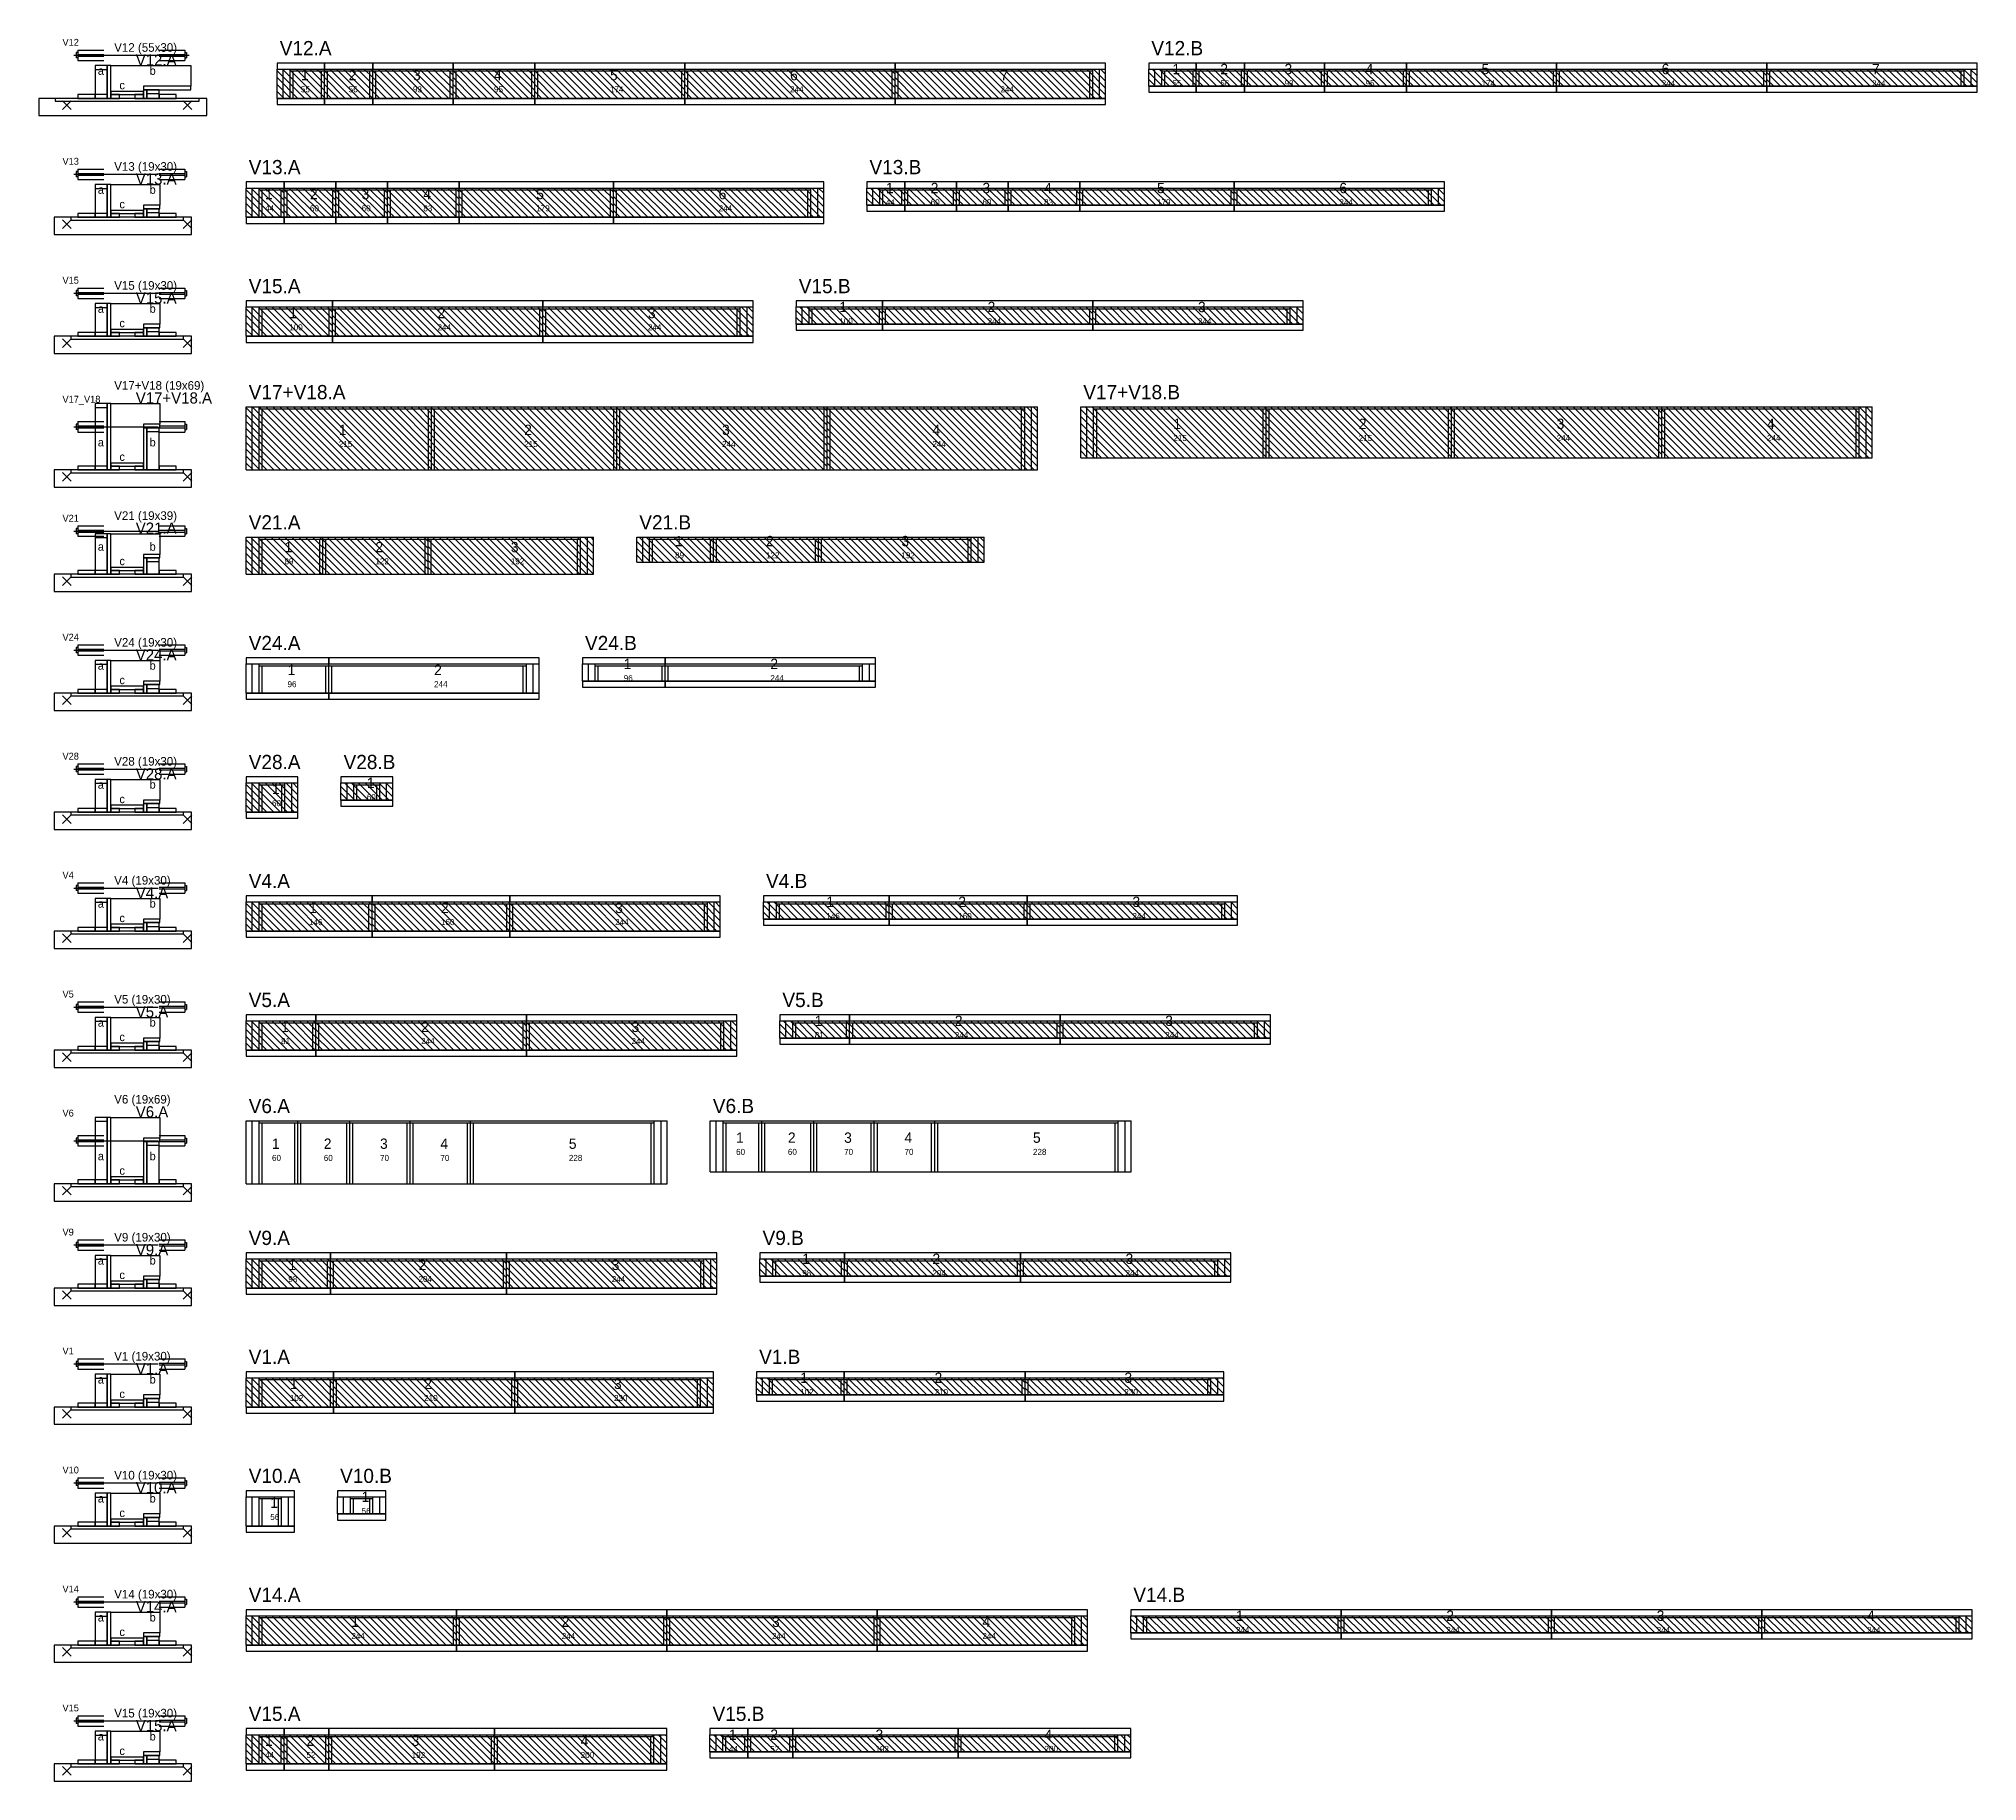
# Model space of a CAD drawing. Header units: metres. Extents: x -10 to 74425, y -2037 to 26.
# Drawn here: x 33108 to 35357, y -2008 to 13 of the extents above; entities that cross this region are included whole.
import ezdxf

# ---------------------------------------------------------------- set-up
doc = ezdxf.new("R2010")
doc.units = ezdxf.units.M
doc.layers.add('LABELS', color=3, linetype='Continuous')
doc.layers.add('VIGAS', color=7, linetype='Continuous')

msp = doc.modelspace()

# ---------------------------------------------------------------- texts
at = {"layer": 'LABELS'}
for s, p in [('V12', (33135.8, 5)), ('V13', (33135.8, -133)), ('V15', (33135.8, -271)), ('V17_V18', (33135.8, -409)), ('V21', (33135.8, -547)), ('V24', (33135.8, -685)), ('V28', (33135.8, -823)), ('V4', (33135.8, -961)), ('V5', (33135.8, -1099)), ('V6', (33135.8, -1237)), ('V9', (33135.8, -1375)), ('V1', (33135.8, -1513)), ('V10', (33135.8, -1651)), ('V14', (33135.8, -1789)), ('V15', (33135.8, -1927))]:
    msp.add_text(s, height=8, dxfattribs=at).set_placement(p)
at = {"layer": 'VIGAS'}
for s, height, p in [('V12 (55x30)', 10, (33195.8, -2)), ('V12.A', 16.5, (33387.8, -6)), ('V12.B', 16.5, (34398.7, -6)), ('a', 9.6, (33176.8, -28.7)), ('V12.A', 13, (33220.8, -18)), ('b', 9.6, (33236.8, -28.7)), ('1', 12, (34423.2, -28)), ('2', 12, (34478.7, -28)), ('3', 12, (34553.2, -28)), ('4', 12, (34647.2, -28)), ('5', 12, (34781.7, -28)), ('6', 12, (34990.6, -28)), ('7', 12, (35234.6, -28)), ('c', 9.6, (33201.8, -45.5)), ('55', 7, (33412.3, -49)), ('1', 12, (33412.3, -35)), ('56', 7, (33467.8, -49)), ('2', 12, (33467.8, -35)), ('93', 7, (33542.3, -49)), ('3', 12, (33542.3, -35)), ('4', 12, (33636.3, -35)), ('95', 7, (33636.3, -49)), ('5', 12, (33770.8, -35)), ('174', 7, (33770.8, -49)), ('244', 7, (33979.7, -49)), ('6', 12, (33979.7, -35)), ('244', 7, (34223.7, -49)), ('7', 12, (34223.7, -35)), ('55', 7, (34423.2, -42)), ('56', 7, (34478.7, -42)), ('93', 7, (34553.2, -42)), ('95', 7, (34647.2, -42)), ('174', 7, (34781.7, -42)), ('244', 7, (34990.6, -42)), ('244', 7, (35234.6, -42)), ('V13 (19x30)', 10, (33195.8, -140)), ('V13.A', 16.5, (33351.8, -144)), ('V13.B', 16.5, (34071.8, -144)), ('V13.A', 13, (33220.8, -156)), ('b', 9.6, (33236.8, -166.7)), ('1', 12, (34090.8, -166)), ('2', 12, (34142.8, -166)), ('3', 12, (34202.8, -166)), ('4', 12, (34274.3, -166)), ('5', 12, (34405.3, -166)), ('6', 12, (34616.8, -166)), ('a', 9.6, (33176.8, -166.7)), ('c', 9.6, (33201.8, -183.5)), ('1', 12, (33370.8, -173)), ('2', 12, (33422.8, -173)), ('3', 12, (33482.8, -173)), ('4', 12, (33554.3, -173)), ('5', 12, (33685.3, -173)), ('6', 12, (33896.8, -173)), ('44', 7, (34090.8, -180)), ('60', 7, (34142.8, -180)), ('60', 7, (34202.8, -180)), ('83', 7, (34274.3, -180)), ('179', 7, (34405.3, -180)), ('244', 7, (34616.8, -180)), ('44', 7, (33370.8, -187)), ('60', 7, (33422.8, -187)), ('60', 7, (33482.8, -187)), ('83', 7, (33554.3, -187)), ('179', 7, (33685.3, -187)), ('244', 7, (33896.8, -187)), ('V15 (19x30)', 10, (33195.8, -278)), ('V15.A', 16.5, (33351.8, -282)), ('V15.B', 16.5, (33989.8, -282)), ('V15.A', 13, (33220.8, -294)), ('1', 12, (34036.8, -304)), ('2', 12, (34208.8, -304)), ('3', 12, (34452.8, -304)), ('a', 9.6, (33176.8, -304.7)), ('c', 9.6, (33201.8, -321.5)), ('b', 9.6, (33236.8, -304.7)), ('1', 12, (33398.8, -311)), ('2', 12, (33570.8, -311)), ('3', 12, (33814.8, -311)), ('100', 7, (34036.8, -318)), ('244', 7, (34208.8, -318)), ('244', 7, (34452.8, -318)), ('100', 7, (33398.8, -325)), ('244', 7, (33570.8, -325)), ('244', 7, (33814.8, -325)), ('V17+V18 (19x69)', 10, (33195.8, -394)), ('V17+V18.A', 13, (33220.8, -410)), ('V17+V18.A', 16.5, (33351.8, -405)), ('V17+V18.B', 16.5, (34319.8, -405)), ('b', 9.6, (33236.8, -459.7)), ('1', 12, (33456.3, -446.5)), ('2', 12, (33671.3, -446.5)), ('3', 12, (33900.8, -446.5)), ('4', 12, (34144.8, -446.5)), ('215', 7, (34424.3, -453.5)), ('1', 12, (34424.3, -439.5)), ('215', 7, (34639.3, -453.5)), ('2', 12, (34639.3, -439.5)), ('244', 7, (34868.8, -453.5)), ('3', 12, (34868.8, -439.5)), ('4', 12, (35112.8, -439.5)), ('244', 7, (35112.8, -453.5)), ('a', 9.6, (33176.8, -459.7)), ('c', 9.6, (33201.8, -476.5)), ('215', 7, (33456.3, -460.5)), ('215', 7, (33671.3, -460.5)), ('244', 7, (33900.8, -460.5)), ('244', 7, (34144.8, -460.5)), ('V21 (19x39)', 10, (33195.8, -545)), ('V21.A', 16.5, (33351.8, -556)), ('V21.B', 16.5, (33804.8, -556)), ('V21.A', 13, (33220.8, -561)), ('a', 9.6, (33176.8, -580.7)), ('b', 9.6, (33236.8, -580.7)), ('1', 12, (33393.3, -582.5)), ('2', 12, (33498.8, -582.5)), ('3', 12, (33655.8, -582.5)), ('89', 7, (33846.3, -589.5)), ('1', 12, (33846.3, -575.5)), ('122', 7, (33951.8, -589.5)), ('2', 12, (33951.8, -575.5)), ('3', 12, (34108.8, -575.5)), ('192', 7, (34108.8, -589.5)), ('c', 9.6, (33201.8, -597.5)), ('89', 7, (33393.3, -596.5)), ('122', 7, (33498.8, -596.5)), ('192', 7, (33655.8, -596.5)), ('V24 (19x30)', 10, (33195.8, -692)), ('V24.A', 13, (33220.8, -708)), ('V24.A', 16.5, (33351.8, -696)), ('V24.B', 16.5, (33741.8, -696)), ('a', 9.6, (33176.8, -718.7)), ('b', 9.6, (33236.8, -718.7)), ('1', 12, (33396.8, -725)), ('2', 12, (33566.8, -725)), ('1', 12, (33786.8, -718)), ('2', 12, (33956.8, -718)), ('c', 9.6, (33201.8, -735.5)), ('96', 7, (33396.8, -739)), ('244', 7, (33566.8, -739)), ('96', 7, (33786.8, -732)), ('244', 7, (33956.8, -732)), ('V28 (19x30)', 10, (33195.8, -830)), ('V28.A', 16.5, (33351.8, -834)), ('V28.B', 16.5, (33461.8, -834)), ('a', 9.6, (33176.8, -856.7)), ('V28.A', 13, (33220.8, -846)), ('b', 9.6, (33236.8, -856.7)), ('1', 12, (33378.8, -863)), ('1', 12, (33488.8, -856)), ('c', 9.6, (33201.8, -873.5)), ('60', 7, (33378.8, -877)), ('60', 7, (33488.8, -870)), ('V4 (19x30)', 10, (33195.8, -968)), ('V4.A', 16.5, (33351.8, -972)), ('V4.B', 16.5, (33951.8, -972)), ('a', 9.6, (33176.8, -994.7)), ('V4.A', 13, (33220.8, -984)), ('b', 9.6, (33236.8, -994.7)), ('1', 12, (33421.8, -1001)), ('2', 12, (33574.8, -1001)), ('3', 12, (33776.8, -1001)), ('1', 12, (34021.8, -994)), ('2', 12, (34174.8, -994)), ('3', 12, (34376.8, -994)), ('c', 9.6, (33201.8, -1011.5)), ('146', 7, (33421.8, -1015)), ('160', 7, (33574.8, -1015)), ('244', 7, (33776.8, -1015)), ('146', 7, (34021.8, -1008)), ('160', 7, (34174.8, -1008)), ('244', 7, (34376.8, -1008)), ('V5 (19x30)', 10, (33195.8, -1106)), ('V5.A', 16.5, (33351.8, -1110)), ('V5.B', 16.5, (33970.8, -1110)), ('V5.A', 13, (33220.8, -1122)), ('b', 9.6, (33236.8, -1132.7)), ('1', 12, (34008.3, -1132)), ('2', 12, (34170.8, -1132)), ('3', 12, (34414.8, -1132)), ('a', 9.6, (33176.8, -1132.7)), ('c', 9.6, (33201.8, -1149.5)), ('81', 7, (33389.3, -1153)), ('1', 12, (33389.3, -1139)), ('244', 7, (33551.8, -1153)), ('2', 12, (33551.8, -1139)), ('244', 7, (33795.8, -1153)), ('3', 12, (33795.8, -1139)), ('81', 7, (34008.3, -1146)), ('244', 7, (34170.8, -1146)), ('244', 7, (34414.8, -1146)), ('V6 (19x69)', 10, (33195.8, -1222)), ('V6.A', 13, (33220.8, -1238)), ('V6.A', 16.5, (33351.8, -1233)), ('V6.B', 16.5, (33890.1, -1233)), ('1', 12, (33917.1, -1267.5)), ('2', 12, (33977.2, -1267.5)), ('3', 12, (34042.4, -1267.5)), ('4', 12, (34112.4, -1267.5)), ('5', 12, (34261.4, -1267.5)), ('a', 9.6, (33176.8, -1287.7)), ('b', 9.6, (33236.8, -1287.7)), ('60', 7, (33378.8, -1288.5)), ('1', 12, (33378.8, -1274.5)), ('60', 7, (33438.9, -1288.5)), ('2', 12, (33438.9, -1274.5)), ('70', 7, (33504.1, -1288.5)), ('3', 12, (33504.1, -1274.5)), ('4', 12, (33574.1, -1274.5)), ('70', 7, (33574.1, -1288.5)), ('228', 7, (33723.1, -1288.5)), ('5', 12, (33723.1, -1274.5)), ('60', 7, (33917.1, -1281.5)), ('60', 7, (33977.2, -1281.5)), ('70', 7, (34042.4, -1281.5)), ('70', 7, (34112.4, -1281.5)), ('228', 7, (34261.4, -1281.5)), ('c', 9.6, (33201.8, -1304.5)), ('V9.A', 16.5, (33351.8, -1386)), ('V9.B', 16.5, (33947.8, -1386)), ('V9 (19x30)', 10, (33195.8, -1382)), ('V9.A', 13, (33220.8, -1398)), ('a', 9.6, (33176.8, -1408.7)), ('b', 9.6, (33236.8, -1408.7)), ('1', 12, (33397.8, -1415)), ('2', 12, (33548.8, -1415)), ('3', 12, (33772.8, -1415)), ('98', 7, (33993.8, -1422)), ('1', 12, (33993.8, -1408)), ('204', 7, (34144.8, -1422)), ('2', 12, (34144.8, -1408)), ('244', 7, (34368.8, -1422)), ('3', 12, (34368.8, -1408)), ('c', 9.6, (33201.8, -1425.5)), ('98', 7, (33397.8, -1429)), ('204', 7, (33548.8, -1429)), ('244', 7, (33772.8, -1429)), ('V1 (19x30)', 10, (33195.8, -1520)), ('V1.A', 13, (33220.8, -1536)), ('V1.A', 16.5, (33351.8, -1524)), ('V1.B', 16.5, (33943.8, -1524)), ('a', 9.6, (33176.8, -1546.7)), ('b', 9.6, (33236.8, -1546.7)), ('1', 12, (33399.5, -1553)), ('2', 12, (33555.3, -1553)), ('3', 12, (33775.5, -1553)), ('1', 12, (33991.5, -1546)), ('2', 12, (34147.3, -1546)), ('3', 12, (34367.5, -1546)), ('c', 9.6, (33201.8, -1563.5)), ('102', 7, (33399.5, -1567)), ('210', 7, (33555.3, -1567)), ('230', 7, (33775.5, -1567)), ('102', 7, (33991.5, -1560)), ('210', 7, (34147.3, -1560)), ('230', 7, (34367.5, -1560)), ('V10 (19x30)', 10, (33195.8, -1658)), ('V10.A', 13, (33220.8, -1674)), ('V10.A', 16.5, (33351.8, -1662)), ('V10.B', 16.5, (33457.8, -1662)), ('a', 9.6, (33176.8, -1684.7)), ('b', 9.6, (33236.8, -1684.7)), ('1', 12, (33376.8, -1691)), ('1', 12, (33482.8, -1684)), ('c', 9.6, (33201.8, -1701.5)), ('56', 7, (33376.8, -1705)), ('56', 7, (33482.8, -1698)), ('V14 (19x30)', 10, (33195.8, -1796)), ('V14.A', 16.5, (33351.8, -1800)), ('V14.B', 16.5, (34377.8, -1800)), ('a', 9.6, (33176.8, -1822.7)), ('V14.A', 13, (33220.8, -1812)), ('b', 9.6, (33236.8, -1822.7)), ('1', 12, (33470.8, -1829)), ('2', 12, (33714.8, -1829)), ('3', 12, (33958.8, -1829)), ('4', 12, (34202.8, -1829)), ('1', 12, (34496.8, -1822)), ('2', 12, (34740.8, -1822)), ('3', 12, (34984.8, -1822)), ('4', 12, (35228.8, -1822)), ('c', 9.6, (33201.8, -1839.5)), ('244', 7, (33470.8, -1843)), ('244', 7, (33714.8, -1843)), ('244', 7, (33958.8, -1843)), ('244', 7, (34202.8, -1843)), ('244', 7, (34496.8, -1836)), ('244', 7, (34740.8, -1836)), ('244', 7, (34984.8, -1836)), ('244', 7, (35228.8, -1836)), ('V15 (19x30)', 10, (33195.8, -1934)), ('V15.A', 16.5, (33351.8, -1938)), ('V15.B', 16.5, (33889.8, -1938)), ('a', 9.6, (33176.8, -1960.7)), ('V15.A', 13, (33220.8, -1950)), ('b', 9.6, (33236.8, -1960.7)), ('1', 12, (33370.8, -1967)), ('2', 12, (33418.8, -1967)), ('3', 12, (33540.8, -1967)), ('4', 12, (33736.8, -1967)), ('1', 12, (33908.8, -1960)), ('2', 12, (33956.8, -1960)), ('3', 12, (34078.8, -1960)), ('4', 12, (34274.8, -1960)), ('c', 9.6, (33201.8, -1977.5)), ('44', 7, (33370.8, -1981)), ('52', 7, (33418.8, -1981)), ('192', 7, (33540.8, -1981)), ('200', 7, (33736.8, -1981)), ('44', 7, (33908.8, -1974)), ('52', 7, (33956.8, -1974)), ('192', 7, (34078.8, -1974)), ('200', 7, (34274.8, -1974))]:
    msp.add_text(s, height=height, dxfattribs=at).set_placement(p)

# ---------------------------------------------------------------- linework, layer by layer
at = {"layer": 'VIGAS'}
for p, q in [((33153.8, 0), (33183.8, 0)), ((33153.8, 0), (33153.8, -12)), ((33247.8, 0), (33277.8, 0)), ((33277.8, 0), (33277.8, -12)), ((33148.8, -6), (33282.8, -6)), ((33151.8, -3), (33151.8, -9)), ((33153.8, -3), (33151.8, -3)), ((33153.8, -9), (33151.8, -9)), ((33153.8, -5), (33183.8, -5)), ((33153.8, -7), (33183.8, -7)), ((33153.8, -12), (33183.8, -12)), ((33247.8, -5), (33277.8, -5)), ((33247.8, -7), (33277.8, -7)), ((33247.8, -12), (33277.8, -12)), ((33277.8, -3), (33279.8, -3)), ((33277.8, -9), (33279.8, -9)), ((33279.8, -3), (33279.8, -9)), ((33384.8, -22), (33439.8, -22)), ((33384.8, -56), (33384.8, -22)), ((33424.8, -56), (33390.8, -22)), ((33391.8, -56), (33391.8, -22)), ((33432.8, -56), (33398.8, -22)), ((33399.8, -56), (33399.8, -22)), ((33439.8, -55), (33406.8, -22)), ((33439.8, -47), (33414.8, -22)), ((33439.8, -39), (33422.8, -22)), ((33439.8, -31), (33430.8, -22)), ((33439.8, -23), (33438.8, -22)), ((33439.8, -56), (33439.8, -22)), ((33439.8, -56), (33439.8, -22)), ((33439.8, -22), (33495.8, -22)), ((33439.8, -56), (33439.8, -22)), ((33439.8, -56), (33439.8, -22)), ((33439.8, -56), (33439.8, -22)), ((33479.8, -56), (33445.8, -22)), ((33487.8, -56), (33453.8, -22)), ((33495.8, -56), (33461.8, -22)), ((33495.8, -48), (33469.8, -22)), ((33495.8, -40), (33477.8, -22)), ((33495.8, -32), (33485.8, -22)), ((33495.8, -24), (33493.8, -22)), ((33495.8, -56), (33495.8, -22)), ((33495.8, -56), (33495.8, -22)), ((33495.8, -22), (33588.8, -22)), ((33495.8, -56), (33495.8, -22)), ((33495.8, -56), (33495.8, -22)), ((33495.8, -56), (33495.8, -22)), ((33535.8, -56), (33501.8, -22)), ((33543.8, -56), (33509.8, -22)), ((33551.8, -56), (33517.8, -22)), ((33559.8, -56), (33525.8, -22)), ((33567.8, -56), (33533.8, -22)), ((33575.8, -56), (33541.8, -22)), ((33583.8, -56), (33549.8, -22)), ((33588.8, -53), (33557.8, -22)), ((33588.8, -45), (33565.8, -22)), ((33588.8, -37), (33573.8, -22)), ((33588.8, -29), (33581.8, -22)), ((33588.8, -56), (33588.8, -22)), ((33588.8, -56), (33588.8, -22)), ((33588.8, -22), (33683.8, -22)), ((33588.8, -56), (33588.8, -22)), ((33588.8, -56), (33588.8, -22)), ((33588.8, -56), (33588.8, -22)), ((33628.8, -56), (33594.8, -22)), ((33636.8, -56), (33602.8, -22)), ((33644.8, -56), (33610.8, -22)), ((33652.8, -56), (33618.8, -22)), ((33660.8, -56), (33626.8, -22)), ((33668.8, -56), (33634.8, -22)), ((33676.8, -56), (33642.8, -22)), ((33683.8, -55), (33650.8, -22)), ((33683.8, -47), (33658.8, -22)), ((33683.8, -39), (33666.8, -22)), ((33683.8, -31), (33674.8, -22)), ((33683.8, -23), (33682.8, -22)), ((33683.8, -56), (33683.8, -22)), ((33683.8, -56), (33683.8, -22)), ((33683.8, -22), (33857.8, -22)), ((33683.8, -56), (33683.8, -22)), ((33683.8, -56), (33683.8, -22)), ((33683.8, -56), (33683.8, -22)), ((33723.8, -56), (33689.8, -22)), ((33731.8, -56), (33697.8, -22)), ((33739.8, -56), (33705.8, -22)), ((33747.8, -56), (33713.8, -22)), ((33755.8, -56), (33721.8, -22)), ((33763.8, -56), (33729.8, -22)), ((33771.8, -56), (33737.8, -22)), ((33779.8, -56), (33745.8, -22)), ((33787.8, -56), (33753.8, -22)), ((33795.8, -56), (33761.8, -22)), ((33803.8, -56), (33769.8, -22)), ((33811.8, -56), (33777.8, -22)), ((33819.8, -56), (33785.8, -22)), ((33827.8, -56), (33793.8, -22)), ((33835.8, -56), (33801.8, -22)), ((33843.8, -56), (33809.8, -22)), ((33851.8, -56), (33817.8, -22)), ((33857.8, -54), (33825.8, -22)), ((33857.8, -46), (33833.8, -22)), ((33857.8, -38), (33841.8, -22)), ((33857.8, -30), (33849.8, -22)), ((33857.8, -56), (33857.8, -22)), ((33857.8, -56), (33857.8, -22)), ((33857.8, -22), (34101.7, -22)), ((33857.8, -56), (33857.8, -22)), ((33857.8, -56), (33857.8, -22)), ((33857.8, -56), (33857.8, -22)), ((33857.8, -22), (33857.8, -22)), ((33897.8, -56), (33863.8, -22)), ((33905.8, -56), (33871.8, -22)), ((33913.8, -56), (33879.8, -22)), ((33921.8, -56), (33887.8, -22)), ((33929.8, -56), (33895.8, -22)), ((33937.8, -56), (33903.8, -22)), ((33945.8, -56), (33911.8, -22)), ((33953.8, -56), (33919.8, -22)), ((33961.8, -56), (33927.8, -22)), ((33969.8, -56), (33935.8, -22)), ((33977.8, -56), (33943.8, -22)), ((33985.8, -56), (33951.8, -22)), ((33993.8, -56), (33959.8, -22)), ((34001.8, -56), (33967.8, -22)), ((34009.8, -56), (33975.8, -22)), ((34017.8, -56), (33983.8, -22)), ((34025.8, -56), (33991.8, -22)), ((34033.8, -56), (33999.8, -22)), ((34041.8, -56), (34007.8, -22)), ((34049.8, -56), (34015.8, -22)), ((34057.8, -56), (34023.8, -22)), ((34065.8, -56), (34031.8, -22)), ((34073.8, -56), (34039.8, -22)), ((34081.8, -56), (34047.8, -22)), ((34089.8, -56), (34055.8, -22)), ((34097.8, -56), (34063.8, -22)), ((34101.7, -51.9), (34071.8, -22)), ((34101.7, -43.9), (34079.8, -22)), ((34101.7, -35.9), (34087.8, -22)), ((34101.7, -27.9), (34095.8, -22)), ((34101.7, -56), (34101.7, -22)), ((34101.7, -56), (34101.7, -22)), ((34101.7, -22), (34345.7, -22)), ((34101.7, -56), (34101.7, -22)), ((34101.7, -56), (34101.7, -22)), ((34101.7, -56), (34101.7, -22)), ((34141.7, -56), (34107.7, -22)), ((34149.7, -56), (34115.7, -22)), ((34157.7, -56), (34123.7, -22)), ((34165.7, -56), (34131.7, -22)), ((34173.7, -56), (34139.7, -22)), ((34181.7, -56), (34147.7, -22)), ((34189.7, -56), (34155.7, -22)), ((34197.7, -56), (34163.7, -22)), ((34205.7, -56), (34171.7, -22)), ((34213.7, -56), (34179.7, -22)), ((34221.7, -56), (34187.7, -22)), ((34229.7, -56), (34195.7, -22)), ((34237.7, -56), (34203.7, -22)), ((34245.7, -56), (34211.7, -22)), ((34253.7, -56), (34219.7, -22)), ((34261.7, -56), (34227.7, -22)), ((34269.7, -56), (34235.7, -22)), ((34277.7, -56), (34243.7, -22)), ((34285.7, -56), (34251.7, -22)), ((34293.7, -56), (34259.7, -22)), ((34301.7, -56), (34267.7, -22)), ((34309.7, -56), (34275.7, -22)), ((34317.7, -56), (34283.7, -22)), ((34325.7, -56), (34291.7, -22)), ((34333.7, -56), (34299.7, -22)), ((34341.7, -56), (34307.7, -22)), ((34345.7, -52), (34315.7, -22)), ((34345.7, -44), (34323.7, -22)), ((34330.7, -56), (34330.7, -22)), ((34345.7, -36), (34331.7, -22)), ((34338.7, -56), (34338.7, -22)), ((34345.7, -28), (34339.7, -22)), ((34345.7, -56), (34345.7, -22)), ((34395.7, -22), (34450.7, -22)), ((34395.7, -42), (34395.7, -22)), ((34419.7, -42), (34399.7, -22)), ((34402.7, -42), (34402.7, -22)), ((34427.7, -42), (34407.7, -22)), ((34410.7, -42), (34410.7, -22)), ((34435.7, -42), (34415.7, -22)), ((34443.7, -42), (34423.7, -22)), ((34450.7, -41), (34431.7, -22)), ((34450.7, -33), (34439.7, -22)), ((34450.7, -25), (34447.7, -22)), ((34450.7, -42), (34450.7, -22)), ((34450.7, -42), (34450.7, -22)), ((34450.7, -22), (34506.7, -22)), ((34450.7, -42), (34450.7, -22)), ((34450.7, -42), (34450.7, -22)), ((34450.7, -42), (34450.7, -22)), ((34474.7, -42), (34454.7, -22)), ((34482.7, -42), (34462.7, -22)), ((34490.7, -42), (34470.7, -22)), ((34498.7, -42), (34478.7, -22)), ((34506.7, -42), (34486.7, -22)), ((34506.7, -34), (34494.7, -22)), ((34506.7, -26), (34502.7, -22)), ((34506.7, -42), (34506.7, -22)), ((34506.7, -42), (34506.7, -22)), ((34506.7, -22), (34599.7, -22)), ((34506.7, -42), (34506.7, -22)), ((34506.7, -42), (34506.7, -22)), ((34506.7, -42), (34506.7, -22)), ((34530.7, -42), (34510.7, -22)), ((34538.7, -42), (34518.7, -22)), ((34546.7, -42), (34526.7, -22)), ((34554.7, -42), (34534.7, -22)), ((34562.7, -42), (34542.7, -22)), ((34570.7, -42), (34550.7, -22)), ((34578.7, -42), (34558.7, -22)), ((34586.7, -42), (34566.7, -22)), ((34594.7, -42), (34574.7, -22)), ((34599.7, -39), (34582.7, -22)), ((34599.7, -31), (34590.7, -22)), ((34599.7, -23), (34598.7, -22)), ((34599.7, -42), (34599.7, -22)), ((34599.7, -42), (34599.7, -22)), ((34599.7, -22), (34694.7, -22)), ((34599.7, -42), (34599.7, -22)), ((34599.7, -42), (34599.7, -22)), ((34599.7, -42), (34599.7, -22)), ((34623.7, -42), (34603.7, -22)), ((34631.7, -42), (34611.7, -22)), ((34639.7, -42), (34619.7, -22)), ((34647.7, -42), (34627.7, -22)), ((34655.7, -42), (34635.7, -22)), ((34663.7, -42), (34643.7, -22)), ((34671.7, -42), (34651.7, -22)), ((34679.7, -42), (34659.7, -22)), ((34687.7, -42), (34667.7, -22)), ((34694.7, -41), (34675.7, -22)), ((34694.7, -33), (34683.7, -22)), ((34694.7, -25), (34691.7, -22)), ((34694.7, -42), (34694.7, -22)), ((34694.7, -42), (34694.7, -22)), ((34694.7, -22), (34868.7, -22)), ((34694.7, -42), (34694.7, -22)), ((34694.7, -42), (34694.7, -22)), ((34694.7, -42), (34694.7, -22)), ((34718.7, -42), (34698.7, -22)), ((34726.7, -42), (34706.7, -22)), ((34734.7, -42), (34714.7, -22)), ((34742.7, -42), (34722.7, -22)), ((34750.7, -42), (34730.7, -22)), ((34758.7, -42), (34738.7, -22)), ((34766.7, -42), (34746.7, -22)), ((34774.7, -42), (34754.7, -22)), ((34782.7, -42), (34762.7, -22)), ((34790.7, -42), (34770.7, -22)), ((34798.7, -42), (34778.7, -22)), ((34806.7, -42), (34786.7, -22)), ((34814.7, -42), (34794.7, -22)), ((34822.7, -42), (34802.7, -22)), ((34830.7, -42), (34810.7, -22)), ((34838.7, -42), (34818.7, -22)), ((34846.7, -42), (34826.7, -22)), ((34854.7, -42), (34834.7, -22)), ((34862.7, -42), (34842.7, -22)), ((34868.7, -40), (34850.7, -22)), ((34868.7, -32), (34858.7, -22)), ((34868.7, -24), (34866.7, -22)), ((34868.7, -42), (34868.7, -22)), ((34868.7, -42), (34868.7, -22)), ((34868.7, -22), (35112.6, -22)), ((34868.7, -42), (34868.7, -22)), ((34868.7, -42), (34868.7, -22)), ((34868.7, -42), (34868.7, -22)), ((34892.7, -42), (34872.7, -22)), ((34900.7, -42), (34880.7, -22)), ((34908.7, -42), (34888.7, -22)), ((34916.7, -42), (34896.7, -22)), ((34924.7, -42), (34904.7, -22)), ((34932.7, -42), (34912.7, -22)), ((34940.7, -42), (34920.7, -22)), ((34948.7, -42), (34928.7, -22)), ((34956.7, -42), (34936.7, -22)), ((34964.7, -42), (34944.7, -22)), ((34972.7, -42), (34952.7, -22)), ((34980.7, -42), (34960.7, -22)), ((34988.7, -42), (34968.7, -22)), ((34996.7, -42), (34976.7, -22)), ((35004.7, -42), (34984.7, -22)), ((35012.7, -42), (34992.7, -22)), ((35020.7, -42), (35000.7, -22)), ((35028.7, -42), (35008.7, -22)), ((35036.7, -42), (35016.7, -22)), ((35044.7, -42), (35024.7, -22)), ((35052.7, -42), (35032.7, -22)), ((35060.7, -42), (35040.7, -22)), ((35068.7, -42), (35048.7, -22)), ((35076.7, -42), (35056.7, -22)), ((35084.7, -42), (35064.7, -22)), ((35092.7, -42), (35072.7, -22)), ((35100.7, -42), (35080.7, -22)), ((35108.7, -42), (35088.7, -22)), ((35112.6, -37.9), (35096.7, -22)), ((35112.6, -29.9), (35104.7, -22)), ((35112.6, -42), (35112.6, -22)), ((35112.6, -42), (35112.6, -22)), ((35112.6, -22), (35356.6, -22)), ((35112.6, -42), (35112.6, -22)), ((35112.6, -42), (35112.6, -22)), ((35112.6, -42), (35112.6, -22)), ((35136.6, -42), (35116.6, -22)), ((35144.6, -42), (35124.6, -22)), ((35152.6, -42), (35132.6, -22)), ((35160.6, -42), (35140.6, -22)), ((35168.6, -42), (35148.6, -22)), ((35176.6, -42), (35156.6, -22)), ((35184.6, -42), (35164.6, -22)), ((35192.6, -42), (35172.6, -22)), ((35200.6, -42), (35180.6, -22)), ((35208.6, -42), (35188.6, -22)), ((35216.6, -42), (35196.6, -22)), ((35224.6, -42), (35204.6, -22)), ((35232.6, -42), (35212.6, -22)), ((35240.6, -42), (35220.6, -22)), ((35248.6, -42), (35228.6, -22)), ((35256.6, -42), (35236.6, -22)), ((35264.6, -42), (35244.6, -22)), ((35272.6, -42), (35252.6, -22)), ((35280.6, -42), (35260.6, -22)), ((35288.6, -42), (35268.6, -22)), ((35296.6, -42), (35276.6, -22)), ((35304.6, -42), (35284.6, -22)), ((35312.6, -42), (35292.6, -22)), ((35320.6, -42), (35300.6, -22)), ((35328.6, -42), (35308.6, -22)), ((35336.6, -42), (35316.6, -22)), ((35344.6, -42), (35324.6, -22)), ((35352.6, -42), (35332.6, -22)), ((35356.6, -38), (35340.6, -22)), ((35341.6, -42), (35341.6, -22)), ((35356.6, -30), (35348.6, -22)), ((35349.6, -42), (35349.6, -22)), ((35356.6, -42), (35356.6, -22)), ((35356.6, -22), (35356.6, -22)), ((33416.8, -56), (33384.8, -24)), ((33408.8, -56), (33384.8, -32)), ((33400.8, -56), (33384.8, -40)), ((33399.8, -24.2), (33439.8, -24.2)), ((33403.3, -56), (33403.3, -24.2)), ((33436.3, -56), (33436.3, -24.2)), ((33471.8, -56), (33439.8, -24)), ((33439.8, -24.2), (33495.8, -24.2)), ((33463.8, -56), (33439.8, -32)), ((33455.8, -56), (33439.8, -40)), ((33443.3, -56), (33443.3, -24.2)), ((33492.3, -56), (33492.3, -24.2)), ((33527.8, -56), (33495.8, -24)), ((33495.8, -24.2), (33588.8, -24.2)), ((33519.8, -56), (33495.8, -32)), ((33511.8, -56), (33495.8, -40)), ((33499.3, -56), (33499.3, -24.2)), ((33585.3, -56), (33585.3, -24.2)), ((33620.8, -56), (33588.8, -24)), ((33588.8, -24.2), (33683.8, -24.2)), ((33612.8, -56), (33588.8, -32)), ((33604.8, -56), (33588.8, -40)), ((33592.3, -56), (33592.3, -24.2)), ((33680.3, -56), (33680.3, -24.2)), ((33715.8, -56), (33683.8, -24)), ((33683.8, -24.2), (33857.8, -24.2)), ((33707.8, -56), (33683.8, -32)), ((33699.8, -56), (33683.8, -40)), ((33687.3, -56), (33687.3, -24.2)), ((33854.3, -56), (33854.3, -24.2)), ((33889.8, -56), (33857.8, -24)), ((33857.8, -24.2), (34101.7, -24.2)), ((33881.8, -56), (33857.8, -32)), ((33873.8, -56), (33857.8, -40)), ((33861.3, -56), (33861.3, -24.2)), ((34098.2, -56), (34098.2, -24.2)), ((34133.7, -56), (34101.7, -24)), ((34101.7, -24.2), (34330.7, -24.2)), ((34125.7, -56), (34101.7, -32)), ((34117.7, -56), (34101.7, -40)), ((34105.2, -56), (34105.2, -24.2)), ((34327.2, -56), (34327.2, -24.2)), ((34411.7, -42), (34395.7, -26)), ((34403.7, -42), (34395.7, -34)), ((34395.7, -42), (34450.7, -42)), ((34395.7, -42), (34395.7, -42)), ((34410.7, -24.2), (34450.7, -24.2)), ((34410.7, -42), (34414.2, -42)), ((34414.2, -42), (34414.2, -24.2)), ((34447.2, -42), (34447.2, -24.2)), ((34447.2, -42), (34450.7, -42)), ((34450.7, -24.2), (34506.7, -24.2)), ((34466.7, -42), (34450.7, -26)), ((34458.7, -42), (34450.7, -34)), ((34450.7, -42), (34506.7, -42)), ((34450.7, -42), (34454.2, -42)), ((34450.7, -42), (34450.7, -42)), ((34454.2, -42), (34454.2, -24.2)), ((34503.2, -42), (34503.2, -24.2)), ((34503.2, -42), (34506.7, -42)), ((34506.7, -24.2), (34599.7, -24.2)), ((34522.7, -42), (34506.7, -26)), ((34514.7, -42), (34506.7, -34)), ((34506.7, -42), (34599.7, -42)), ((34506.7, -42), (34510.2, -42)), ((34506.7, -42), (34506.7, -42)), ((34510.2, -42), (34510.2, -24.2)), ((34596.2, -42), (34596.2, -24.2)), ((34596.2, -42), (34599.7, -42)), ((34599.7, -24.2), (34694.7, -24.2)), ((34615.7, -42), (34599.7, -26)), ((34607.7, -42), (34599.7, -34)), ((34599.7, -42), (34694.7, -42)), ((34599.7, -42), (34603.2, -42)), ((34599.7, -42), (34599.7, -42)), ((34603.2, -42), (34603.2, -24.2)), ((34691.2, -42), (34691.2, -24.2)), ((34691.2, -42), (34694.7, -42)), ((34694.7, -24.2), (34868.7, -24.2)), ((34710.7, -42), (34694.7, -26)), ((34702.7, -42), (34694.7, -34)), ((34694.7, -42), (34868.7, -42)), ((34694.7, -42), (34698.2, -42)), ((34694.7, -42), (34694.7, -42)), ((34698.2, -42), (34698.2, -24.2)), ((34865.2, -42), (34865.2, -24.2)), ((34865.2, -42), (34868.7, -42)), ((34868.7, -24.2), (35112.6, -24.2)), ((34884.7, -42), (34868.7, -26)), ((34876.7, -42), (34868.7, -34)), ((34868.7, -42), (35112.6, -42)), ((34868.7, -42), (34872.2, -42)), ((34868.7, -42), (34868.7, -42)), ((34872.2, -42), (34872.2, -24.2)), ((35109.1, -42), (35109.1, -24.2)), ((35109.1, -42), (35112.6, -42)), ((35112.6, -24.2), (35341.6, -24.2)), ((35128.6, -42), (35112.6, -26)), ((35120.6, -42), (35112.6, -34)), ((35112.6, -42), (35356.6, -42)), ((35112.6, -42), (35116.1, -42)), ((35112.6, -42), (35112.6, -42)), ((35116.1, -42), (35116.1, -24.2)), ((35338.1, -42), (35338.1, -24.2)), ((35338.1, -42), (35341.6, -42)), ((33135.8, -69), (33145.8, -59)), ((33135.8, -59), (33145.8, -69)), ((33275.8, -69), (33285.8, -59)), ((33275.8, -59), (33285.8, -69)), ((33392.8, -56), (33384.8, -48)), ((33384.8, -56), (33439.8, -56)), ((33384.8, -56), (33384.8, -56)), ((33399.8, -56), (33403.3, -56)), ((33436.3, -56), (33439.8, -56)), ((33447.8, -56), (33439.8, -48)), ((33439.8, -56), (33495.8, -56)), ((33439.8, -56), (33443.3, -56)), ((33439.8, -56), (33439.8, -56)), ((33492.3, -56), (33495.8, -56)), ((33503.8, -56), (33495.8, -48)), ((33495.8, -56), (33588.8, -56)), ((33495.8, -56), (33499.3, -56)), ((33495.8, -56), (33495.8, -56)), ((33585.3, -56), (33588.8, -56)), ((33596.8, -56), (33588.8, -48)), ((33588.8, -56), (33683.8, -56)), ((33588.8, -56), (33592.3, -56)), ((33588.8, -56), (33588.8, -56)), ((33680.3, -56), (33683.8, -56)), ((33691.8, -56), (33683.8, -48)), ((33683.8, -56), (33857.8, -56)), ((33683.8, -56), (33687.3, -56)), ((33683.8, -56), (33683.8, -56)), ((33854.3, -56), (33857.8, -56)), ((33865.8, -56), (33857.8, -48)), ((33857.8, -56), (34101.7, -56)), ((33857.8, -56), (33861.3, -56)), ((33857.8, -56), (33857.8, -56)), ((34098.2, -56), (34101.7, -56)), ((34109.7, -56), (34101.7, -48)), ((34101.7, -56), (34345.7, -56)), ((34101.7, -56), (34105.2, -56)), ((34101.7, -56), (34101.7, -56)), ((34327.2, -56), (34330.7, -56)), ((33148.8, -144), (33246.8, -144)), ((33151.8, -141), (33151.8, -147)), ((33153.8, -141), (33151.8, -141)), ((33153.8, -147), (33151.8, -147)), ((33153.8, -138), (33183.8, -138)), ((33153.8, -138), (33153.8, -150)), ((33153.8, -143), (33183.8, -143)), ((33153.8, -145), (33183.8, -145)), ((33153.8, -150), (33183.8, -150)), ((33247.8, -138), (33277.8, -138)), ((33247.8, -143), (33277.8, -143)), ((33247.8, -145), (33277.8, -145)), ((33247.8, -150), (33277.8, -150)), ((33277.8, -138), (33277.8, -150)), ((33277.8, -141), (33279.8, -141)), ((33277.8, -147), (33279.8, -147)), ((33279.8, -141), (33279.8, -147)), ((33348.8, -160), (33392.8, -160)), ((33348.8, -194), (33348.8, -160)), ((33380.8, -194), (33348.8, -162)), ((33372.8, -194), (33348.8, -170)), ((33364.8, -194), (33348.8, -178)), ((33388.8, -194), (33354.8, -160)), ((33355.8, -194), (33355.8, -160)), ((33392.8, -190), (33362.8, -160)), ((33363.8, -194), (33363.8, -160)), ((33363.8, -162.2), (33392.8, -162.2)), ((33367.3, -194), (33367.3, -162.2)), ((33392.8, -182), (33370.8, -160)), ((33392.8, -174), (33378.8, -160)), ((33392.8, -166), (33386.8, -160)), ((33389.3, -194), (33389.3, -162.2)), ((33392.8, -194), (33392.8, -160)), ((33392.8, -194), (33392.8, -160)), ((33392.8, -160), (33452.8, -160)), ((33392.8, -194), (33392.8, -160)), ((33392.8, -194), (33392.8, -160)), ((33392.8, -194), (33392.8, -160)), ((33424.8, -194), (33392.8, -162)), ((33392.8, -162.2), (33452.8, -162.2)), ((33416.8, -194), (33392.8, -170)), ((33408.8, -194), (33392.8, -178)), ((33396.3, -194), (33396.3, -162.2)), ((33432.8, -194), (33398.8, -160)), ((33440.8, -194), (33406.8, -160)), ((33448.8, -194), (33414.8, -160)), ((33452.8, -190), (33422.8, -160)), ((33452.8, -182), (33430.8, -160)), ((33452.8, -174), (33438.8, -160)), ((33452.8, -166), (33446.8, -160)), ((33449.3, -194), (33449.3, -162.2)), ((33452.8, -194), (33452.8, -160)), ((33452.8, -194), (33452.8, -160)), ((33452.8, -160), (33512.8, -160)), ((33452.8, -194), (33452.8, -160)), ((33452.8, -194), (33452.8, -160)), ((33452.8, -194), (33452.8, -160)), ((33484.8, -194), (33452.8, -162)), ((33452.8, -162.2), (33512.8, -162.2)), ((33476.8, -194), (33452.8, -170)), ((33468.8, -194), (33452.8, -178)), ((33456.3, -194), (33456.3, -162.2)), ((33492.8, -194), (33458.8, -160)), ((33500.8, -194), (33466.8, -160)), ((33508.8, -194), (33474.8, -160)), ((33512.8, -190), (33482.8, -160)), ((33512.8, -182), (33490.8, -160)), ((33512.8, -174), (33498.8, -160)), ((33512.8, -166), (33506.8, -160)), ((33509.3, -194), (33509.3, -162.2)), ((33512.8, -194), (33512.8, -160)), ((33512.8, -194), (33512.8, -160)), ((33512.8, -160), (33595.8, -160)), ((33512.8, -194), (33512.8, -160)), ((33512.8, -194), (33512.8, -160)), ((33512.8, -194), (33512.8, -160)), ((33544.8, -194), (33512.8, -162)), ((33512.8, -162.2), (33595.8, -162.2)), ((33536.8, -194), (33512.8, -170)), ((33528.8, -194), (33512.8, -178)), ((33516.3, -194), (33516.3, -162.2)), ((33552.8, -194), (33518.8, -160)), ((33560.8, -194), (33526.8, -160)), ((33568.8, -194), (33534.8, -160)), ((33576.8, -194), (33542.8, -160)), ((33584.8, -194), (33550.8, -160)), ((33592.8, -194), (33558.8, -160)), ((33595.8, -189), (33566.8, -160)), ((33595.8, -181), (33574.8, -160)), ((33595.8, -173), (33582.8, -160)), ((33595.8, -165), (33590.8, -160)), ((33592.3, -194), (33592.3, -162.2)), ((33595.8, -194), (33595.8, -160)), ((33595.8, -194), (33595.8, -160)), ((33595.8, -160), (33774.8, -160)), ((33595.8, -194), (33595.8, -160)), ((33595.8, -194), (33595.8, -160)), ((33595.8, -194), (33595.8, -160)), ((33627.8, -194), (33595.8, -162)), ((33595.8, -162.2), (33774.8, -162.2)), ((33619.8, -194), (33595.8, -170)), ((33611.8, -194), (33595.8, -178)), ((33599.3, -194), (33599.3, -162.2)), ((33635.8, -194), (33601.8, -160)), ((33643.8, -194), (33609.8, -160)), ((33651.8, -194), (33617.8, -160)), ((33659.8, -194), (33625.8, -160)), ((33667.8, -194), (33633.8, -160)), ((33675.8, -194), (33641.8, -160)), ((33683.8, -194), (33649.8, -160)), ((33691.8, -194), (33657.8, -160)), ((33699.8, -194), (33665.8, -160)), ((33707.8, -194), (33673.8, -160)), ((33715.8, -194), (33681.8, -160)), ((33723.8, -194), (33689.8, -160)), ((33731.8, -194), (33697.8, -160)), ((33739.8, -194), (33705.8, -160)), ((33747.8, -194), (33713.8, -160)), ((33755.8, -194), (33721.8, -160)), ((33763.8, -194), (33729.8, -160)), ((33771.8, -194), (33737.8, -160)), ((33774.8, -189), (33745.8, -160)), ((33774.8, -181), (33753.8, -160)), ((33774.8, -173), (33761.8, -160)), ((33774.8, -165), (33769.8, -160)), ((33771.3, -194), (33771.3, -162.2)), ((33774.8, -194), (33774.8, -160)), ((33774.8, -194), (33774.8, -160)), ((33774.8, -160), (34018.8, -160)), ((33774.8, -194), (33774.8, -160)), ((33774.8, -194), (33774.8, -160)), ((33774.8, -194), (33774.8, -160)), ((33806.8, -194), (33774.8, -162)), ((33774.8, -162.2), (34003.8, -162.2)), ((33798.8, -194), (33774.8, -170)), ((33790.8, -194), (33774.8, -178)), ((33778.3, -194), (33778.3, -162.2)), ((33814.8, -194), (33780.8, -160)), ((33822.8, -194), (33788.8, -160)), ((33830.8, -194), (33796.8, -160)), ((33838.8, -194), (33804.8, -160)), ((33846.8, -194), (33812.8, -160)), ((33854.8, -194), (33820.8, -160)), ((33862.8, -194), (33828.8, -160)), ((33870.8, -194), (33836.8, -160)), ((33878.8, -194), (33844.8, -160)), ((33886.8, -194), (33852.8, -160)), ((33894.8, -194), (33860.8, -160)), ((33902.8, -194), (33868.8, -160)), ((33910.8, -194), (33876.8, -160)), ((33918.8, -194), (33884.8, -160)), ((33926.8, -194), (33892.8, -160)), ((33934.8, -194), (33900.8, -160)), ((33942.8, -194), (33908.8, -160)), ((33950.8, -194), (33916.8, -160)), ((33958.8, -194), (33924.8, -160)), ((33966.8, -194), (33932.8, -160)), ((33974.8, -194), (33940.8, -160)), ((33982.8, -194), (33948.8, -160)), ((33990.8, -194), (33956.8, -160)), ((33998.8, -194), (33964.8, -160)), ((34006.8, -194), (33972.8, -160)), ((34014.8, -194), (33980.8, -160)), ((34018.8, -190), (33988.8, -160)), ((34018.8, -182), (33996.8, -160)), ((34000.3, -194), (34000.3, -162.2)), ((34003.8, -194), (34003.8, -160)), ((34018.8, -174), (34004.8, -160)), ((34011.8, -194), (34011.8, -160)), ((34018.8, -166), (34012.8, -160)), ((34018.8, -194), (34018.8, -160)), ((34068.8, -160), (34112.8, -160)), ((34068.8, -180), (34068.8, -160)), ((34084.8, -180), (34068.8, -164)), ((34076.8, -180), (34068.8, -172)), ((34092.8, -180), (34072.8, -160)), ((34075.8, -180), (34075.8, -160)), ((34100.8, -180), (34080.8, -160)), ((34083.8, -180), (34083.8, -160)), ((34083.8, -162.2), (34112.8, -162.2)), ((34087.3, -180), (34087.3, -162.2)), ((34108.8, -180), (34088.8, -160)), ((34112.8, -176), (34096.8, -160)), ((34112.8, -168), (34104.8, -160)), ((34109.3, -180), (34109.3, -162.2)), ((34112.8, -180), (34112.8, -160)), ((34112.8, -180), (34112.8, -160)), ((34112.8, -160), (34172.8, -160)), ((34112.8, -180), (34112.8, -160)), ((34112.8, -180), (34112.8, -160)), ((34112.8, -180), (34112.8, -160)), ((34112.8, -160), (34112.8, -160)), ((34112.8, -162.2), (34172.8, -162.2)), ((34128.8, -180), (34112.8, -164)), ((34120.8, -180), (34112.8, -172)), ((34116.3, -180), (34116.3, -162.2)), ((34136.8, -180), (34116.8, -160)), ((34144.8, -180), (34124.8, -160)), ((34152.8, -180), (34132.8, -160)), ((34160.8, -180), (34140.8, -160)), ((34168.8, -180), (34148.8, -160)), ((34172.8, -176), (34156.8, -160)), ((34172.8, -168), (34164.8, -160)), ((34169.3, -180), (34169.3, -162.2)), ((34172.8, -180), (34172.8, -160)), ((34172.8, -180), (34172.8, -160)), ((34172.8, -160), (34232.8, -160)), ((34172.8, -180), (34172.8, -160)), ((34172.8, -180), (34172.8, -160)), ((34172.8, -180), (34172.8, -160)), ((34172.8, -160), (34172.8, -160)), ((34172.8, -162.2), (34232.8, -162.2)), ((34188.8, -180), (34172.8, -164)), ((34180.8, -180), (34172.8, -172)), ((34176.3, -180), (34176.3, -162.2)), ((34196.8, -180), (34176.8, -160)), ((34204.8, -180), (34184.8, -160)), ((34212.8, -180), (34192.8, -160)), ((34220.8, -180), (34200.8, -160)), ((34228.8, -180), (34208.8, -160)), ((34232.8, -176), (34216.8, -160)), ((34232.8, -168), (34224.8, -160)), ((34229.3, -180), (34229.3, -162.2)), ((34232.8, -180), (34232.8, -160)), ((34232.8, -180), (34232.8, -160)), ((34232.8, -160), (34315.8, -160)), ((34232.8, -180), (34232.8, -160)), ((34232.8, -180), (34232.8, -160)), ((34232.8, -180), (34232.8, -160)), ((34232.8, -160), (34232.8, -160)), ((34232.8, -162.2), (34315.8, -162.2)), ((34248.8, -180), (34232.8, -164)), ((34240.8, -180), (34232.8, -172)), ((34236.3, -180), (34236.3, -162.2)), ((34256.8, -180), (34236.8, -160)), ((34264.8, -180), (34244.8, -160)), ((34272.8, -180), (34252.8, -160)), ((34280.8, -180), (34260.8, -160)), ((34288.8, -180), (34268.8, -160)), ((34296.8, -180), (34276.8, -160)), ((34304.8, -180), (34284.8, -160)), ((34312.8, -180), (34292.8, -160)), ((34315.8, -175), (34300.8, -160)), ((34315.8, -167), (34308.8, -160)), ((34312.3, -180), (34312.3, -162.2)), ((34315.8, -180), (34315.8, -160)), ((34315.8, -180), (34315.8, -160)), ((34315.8, -160), (34494.8, -160)), ((34315.8, -180), (34315.8, -160)), ((34315.8, -180), (34315.8, -160)), ((34315.8, -180), (34315.8, -160)), ((34315.8, -162.2), (34494.8, -162.2)), ((34331.8, -180), (34315.8, -164)), ((34323.8, -180), (34315.8, -172)), ((34319.3, -180), (34319.3, -162.2)), ((34339.8, -180), (34319.8, -160)), ((34347.8, -180), (34327.8, -160)), ((34355.8, -180), (34335.8, -160)), ((34363.8, -180), (34343.8, -160)), ((34371.8, -180), (34351.8, -160)), ((34379.8, -180), (34359.8, -160)), ((34387.8, -180), (34367.8, -160)), ((34395.8, -180), (34375.8, -160)), ((34403.8, -180), (34383.8, -160)), ((34411.8, -180), (34391.8, -160)), ((34419.8, -180), (34399.8, -160)), ((34427.8, -180), (34407.8, -160)), ((34435.8, -180), (34415.8, -160)), ((34443.8, -180), (34423.8, -160)), ((34451.8, -180), (34431.8, -160)), ((34459.8, -180), (34439.8, -160)), ((34467.8, -180), (34447.8, -160)), ((34475.8, -180), (34455.8, -160)), ((34483.8, -180), (34463.8, -160)), ((34491.8, -180), (34471.8, -160)), ((34494.8, -175), (34479.8, -160)), ((34494.8, -167), (34487.8, -160)), ((34491.3, -180), (34491.3, -162.2)), ((34494.8, -180), (34494.8, -160)), ((34494.8, -180), (34494.8, -160)), ((34494.8, -160), (34738.8, -160)), ((34494.8, -180), (34494.8, -160)), ((34494.8, -180), (34494.8, -160)), ((34494.8, -180), (34494.8, -160)), ((34494.8, -162.2), (34723.8, -162.2)), ((34510.8, -180), (34494.8, -164)), ((34502.8, -180), (34494.8, -172)), ((34498.3, -180), (34498.3, -162.2)), ((34518.8, -180), (34498.8, -160)), ((34526.8, -180), (34506.8, -160)), ((34534.8, -180), (34514.8, -160)), ((34542.8, -180), (34522.8, -160)), ((34550.8, -180), (34530.8, -160)), ((34558.8, -180), (34538.8, -160)), ((34566.8, -180), (34546.8, -160)), ((34574.8, -180), (34554.8, -160)), ((34582.8, -180), (34562.8, -160)), ((34590.8, -180), (34570.8, -160)), ((34598.8, -180), (34578.8, -160)), ((34606.8, -180), (34586.8, -160)), ((34614.8, -180), (34594.8, -160)), ((34622.8, -180), (34602.8, -160)), ((34630.8, -180), (34610.8, -160)), ((34638.8, -180), (34618.8, -160)), ((34646.8, -180), (34626.8, -160)), ((34654.8, -180), (34634.8, -160)), ((34662.8, -180), (34642.8, -160)), ((34670.8, -180), (34650.8, -160)), ((34678.8, -180), (34658.8, -160)), ((34686.8, -180), (34666.8, -160)), ((34694.8, -180), (34674.8, -160)), ((34702.8, -180), (34682.8, -160)), ((34710.8, -180), (34690.8, -160)), ((34718.8, -180), (34698.8, -160)), ((34726.8, -180), (34706.8, -160)), ((34734.8, -180), (34714.8, -160)), ((34720.3, -180), (34720.3, -162.2)), ((34738.8, -176), (34722.8, -160)), ((34723.8, -180), (34723.8, -160)), ((34738.8, -168), (34730.8, -160)), ((34731.8, -180), (34731.8, -160)), ((34738.8, -180), (34738.8, -160)), ((34738.8, -160), (34738.8, -160)), ((33135.8, -207), (33145.8, -197)), ((33135.8, -197), (33145.8, -207)), ((33275.8, -207), (33285.8, -197)), ((33275.8, -197), (33285.8, -207)), ((33356.8, -194), (33348.8, -186)), ((33348.8, -194), (33392.8, -194)), ((33348.8, -194), (33348.8, -194)), ((33363.8, -194), (33367.3, -194)), ((33389.3, -194), (33392.8, -194)), ((33400.8, -194), (33392.8, -186)), ((33392.8, -194), (33452.8, -194)), ((33392.8, -194), (33396.3, -194)), ((33392.8, -194), (33392.8, -194)), ((33449.3, -194), (33452.8, -194)), ((33460.8, -194), (33452.8, -186)), ((33452.8, -194), (33512.8, -194)), ((33452.8, -194), (33456.3, -194)), ((33452.8, -194), (33452.8, -194)), ((33509.3, -194), (33512.8, -194)), ((33520.8, -194), (33512.8, -186)), ((33512.8, -194), (33595.8, -194)), ((33512.8, -194), (33516.3, -194)), ((33512.8, -194), (33512.8, -194)), ((33592.3, -194), (33595.8, -194)), ((33603.8, -194), (33595.8, -186)), ((33595.8, -194), (33774.8, -194)), ((33595.8, -194), (33599.3, -194)), ((33595.8, -194), (33595.8, -194)), ((33771.3, -194), (33774.8, -194)), ((33782.8, -194), (33774.8, -186)), ((33774.8, -194), (34018.8, -194)), ((33774.8, -194), (33778.3, -194)), ((33774.8, -194), (33774.8, -194)), ((34000.3, -194), (34003.8, -194)), ((34068.8, -180), (34112.8, -180)), ((34068.8, -180), (34068.8, -180)), ((34083.8, -180), (34087.3, -180)), ((34109.3, -180), (34112.8, -180)), ((34112.8, -180), (34172.8, -180)), ((34112.8, -180), (34116.3, -180)), ((34112.8, -180), (34112.8, -180)), ((34169.3, -180), (34172.8, -180)), ((34172.8, -180), (34232.8, -180)), ((34172.8, -180), (34176.3, -180)), ((34172.8, -180), (34172.8, -180)), ((34229.3, -180), (34232.8, -180)), ((34232.8, -180), (34315.8, -180)), ((34232.8, -180), (34236.3, -180)), ((34232.8, -180), (34232.8, -180)), ((34312.3, -180), (34315.8, -180)), ((34315.8, -180), (34494.8, -180)), ((34315.8, -180), (34319.3, -180)), ((34315.8, -180), (34315.8, -180)), ((34491.3, -180), (34494.8, -180)), ((34494.8, -180), (34738.8, -180)), ((34494.8, -180), (34498.3, -180)), ((34494.8, -180), (34494.8, -180)), ((34720.3, -180), (34723.8, -180)), ((33148.8, -282), (33246.8, -282)), ((33151.8, -279), (33151.8, -285)), ((33153.8, -279), (33151.8, -279)), ((33153.8, -285), (33151.8, -285)), ((33153.8, -276), (33183.8, -276)), ((33153.8, -276), (33153.8, -288)), ((33153.8, -281), (33183.8, -281)), ((33153.8, -283), (33183.8, -283)), ((33153.8, -288), (33183.8, -288)), ((33247.8, -276), (33277.8, -276)), ((33247.8, -281), (33277.8, -281)), ((33247.8, -283), (33277.8, -283)), ((33247.8, -288), (33277.8, -288)), ((33277.8, -276), (33277.8, -288)), ((33277.8, -279), (33279.8, -279)), ((33277.8, -285), (33279.8, -285)), ((33279.8, -279), (33279.8, -285)), ((33348.8, -298), (33448.8, -298)), ((33348.8, -332), (33348.8, -298)), ((33380.8, -332), (33348.8, -300)), ((33372.8, -332), (33348.8, -308)), ((33388.8, -332), (33354.8, -298)), ((33355.8, -332), (33355.8, -298)), ((33396.8, -332), (33362.8, -298)), ((33363.8, -332), (33363.8, -298)), ((33363.8, -300.2), (33448.8, -300.2)), ((33367.3, -332), (33367.3, -300.2)), ((33404.8, -332), (33370.8, -298)), ((33412.8, -332), (33378.8, -298)), ((33420.8, -332), (33386.8, -298)), ((33428.8, -332), (33394.8, -298)), ((33436.8, -332), (33402.8, -298)), ((33444.8, -332), (33410.8, -298)), ((33448.8, -328), (33418.8, -298)), ((33448.8, -320), (33426.8, -298)), ((33448.8, -312), (33434.8, -298)), ((33448.8, -304), (33442.8, -298)), ((33445.3, -332), (33445.3, -300.2)), ((33448.8, -332), (33448.8, -298)), ((33448.8, -332), (33448.8, -298)), ((33448.8, -298), (33692.8, -298)), ((33448.8, -332), (33448.8, -298)), ((33448.8, -332), (33448.8, -298)), ((33448.8, -332), (33448.8, -298)), ((33480.8, -332), (33448.8, -300)), ((33448.8, -300.2), (33692.8, -300.2)), ((33472.8, -332), (33448.8, -308)), ((33452.3, -332), (33452.3, -300.2)), ((33488.8, -332), (33454.8, -298)), ((33496.8, -332), (33462.8, -298)), ((33504.8, -332), (33470.8, -298)), ((33512.8, -332), (33478.8, -298)), ((33520.8, -332), (33486.8, -298)), ((33528.8, -332), (33494.8, -298)), ((33536.8, -332), (33502.8, -298)), ((33544.8, -332), (33510.8, -298)), ((33552.8, -332), (33518.8, -298)), ((33560.8, -332), (33526.8, -298)), ((33568.8, -332), (33534.8, -298)), ((33576.8, -332), (33542.8, -298)), ((33584.8, -332), (33550.8, -298)), ((33592.8, -332), (33558.8, -298)), ((33600.8, -332), (33566.8, -298)), ((33608.8, -332), (33574.8, -298)), ((33616.8, -332), (33582.8, -298)), ((33624.8, -332), (33590.8, -298)), ((33632.8, -332), (33598.8, -298)), ((33640.8, -332), (33606.8, -298)), ((33648.8, -332), (33614.8, -298)), ((33656.8, -332), (33622.8, -298)), ((33664.8, -332), (33630.8, -298)), ((33672.8, -332), (33638.8, -298)), ((33680.8, -332), (33646.8, -298)), ((33688.8, -332), (33654.8, -298)), ((33692.8, -328), (33662.8, -298)), ((33692.8, -320), (33670.8, -298)), ((33692.8, -312), (33678.8, -298)), ((33692.8, -304), (33686.8, -298)), ((33689.3, -332), (33689.3, -300.2)), ((33692.8, -332), (33692.8, -298)), ((33692.8, -332), (33692.8, -298)), ((33692.8, -298), (33936.8, -298)), ((33692.8, -332), (33692.8, -298)), ((33692.8, -332), (33692.8, -298)), ((33692.8, -332), (33692.8, -298)), ((33724.8, -332), (33692.8, -300)), ((33692.8, -300.2), (33921.8, -300.2)), ((33716.8, -332), (33692.8, -308)), ((33696.3, -332), (33696.3, -300.2)), ((33732.8, -332), (33698.8, -298)), ((33740.8, -332), (33706.8, -298)), ((33748.8, -332), (33714.8, -298)), ((33756.8, -332), (33722.8, -298)), ((33764.8, -332), (33730.8, -298)), ((33772.8, -332), (33738.8, -298)), ((33780.8, -332), (33746.8, -298)), ((33788.8, -332), (33754.8, -298)), ((33796.8, -332), (33762.8, -298)), ((33804.8, -332), (33770.8, -298)), ((33812.8, -332), (33778.8, -298)), ((33820.8, -332), (33786.8, -298)), ((33828.8, -332), (33794.8, -298)), ((33836.8, -332), (33802.8, -298)), ((33844.8, -332), (33810.8, -298)), ((33852.8, -332), (33818.8, -298)), ((33860.8, -332), (33826.8, -298)), ((33868.8, -332), (33834.8, -298)), ((33876.8, -332), (33842.8, -298)), ((33884.8, -332), (33850.8, -298)), ((33892.8, -332), (33858.8, -298)), ((33900.8, -332), (33866.8, -298)), ((33908.8, -332), (33874.8, -298)), ((33916.8, -332), (33882.8, -298)), ((33924.8, -332), (33890.8, -298)), ((33932.8, -332), (33898.8, -298)), ((33936.8, -328), (33906.8, -298)), ((33936.8, -320), (33914.8, -298)), ((33918.3, -332), (33918.3, -300.2)), ((33921.8, -332), (33921.8, -298)), ((33936.8, -312), (33922.8, -298)), ((33929.8, -332), (33929.8, -298)), ((33936.8, -304), (33930.8, -298)), ((33936.8, -332), (33936.8, -298)), ((33986.8, -298), (34086.8, -298)), ((33986.8, -318), (33986.8, -298)), ((34002.8, -318), (33986.8, -302)), ((33994.8, -318), (33986.8, -310)), ((34010.8, -318), (33990.8, -298)), ((33993.8, -318), (33993.8, -298)), ((34018.8, -318), (33998.8, -298)), ((34001.8, -318), (34001.8, -298)), ((34001.8, -300.2), (34086.8, -300.2)), ((34005.3, -318), (34005.3, -300.2)), ((34026.8, -318), (34006.8, -298)), ((34034.8, -318), (34014.8, -298)), ((34042.8, -318), (34022.8, -298)), ((34050.8, -318), (34030.8, -298)), ((34058.8, -318), (34038.8, -298)), ((34066.8, -318), (34046.8, -298)), ((34074.8, -318), (34054.8, -298)), ((34082.8, -318), (34062.8, -298)), ((34086.8, -314), (34070.8, -298)), ((34086.8, -306), (34078.8, -298)), ((34083.3, -318), (34083.3, -300.2)), ((34086.8, -318), (34086.8, -298)), ((34086.8, -318), (34086.8, -298)), ((34086.8, -298), (34330.8, -298)), ((34086.8, -318), (34086.8, -298)), ((34086.8, -318), (34086.8, -298)), ((34086.8, -318), (34086.8, -298)), ((34086.8, -298), (34086.8, -298)), ((34086.8, -300.2), (34330.8, -300.2)), ((34102.8, -318), (34086.8, -302)), ((34094.8, -318), (34086.8, -310)), ((34090.3, -318), (34090.3, -300.2)), ((34110.8, -318), (34090.8, -298)), ((34118.8, -318), (34098.8, -298)), ((34126.8, -318), (34106.8, -298)), ((34134.8, -318), (34114.8, -298)), ((34142.8, -318), (34122.8, -298)), ((34150.8, -318), (34130.8, -298)), ((34158.8, -318), (34138.8, -298)), ((34166.8, -318), (34146.8, -298)), ((34174.8, -318), (34154.8, -298)), ((34182.8, -318), (34162.8, -298)), ((34190.8, -318), (34170.8, -298)), ((34198.8, -318), (34178.8, -298)), ((34206.8, -318), (34186.8, -298)), ((34214.8, -318), (34194.8, -298)), ((34222.8, -318), (34202.8, -298)), ((34230.8, -318), (34210.8, -298)), ((34238.8, -318), (34218.8, -298)), ((34246.8, -318), (34226.8, -298)), ((34254.8, -318), (34234.8, -298)), ((34262.8, -318), (34242.8, -298)), ((34270.8, -318), (34250.8, -298)), ((34278.8, -318), (34258.8, -298)), ((34286.8, -318), (34266.8, -298)), ((34294.8, -318), (34274.8, -298)), ((34302.8, -318), (34282.8, -298)), ((34310.8, -318), (34290.8, -298)), ((34318.8, -318), (34298.8, -298)), ((34326.8, -318), (34306.8, -298)), ((34330.8, -314), (34314.8, -298)), ((34330.8, -306), (34322.8, -298)), ((34327.3, -318), (34327.3, -300.2)), ((34330.8, -318), (34330.8, -298)), ((34330.8, -318), (34330.8, -298)), ((34330.8, -298), (34574.8, -298)), ((34330.8, -318), (34330.8, -298)), ((34330.8, -318), (34330.8, -298)), ((34330.8, -318), (34330.8, -298)), ((34330.8, -298), (34330.8, -298)), ((34330.8, -300.2), (34559.8, -300.2)), ((34346.8, -318), (34330.8, -302)), ((34338.8, -318), (34330.8, -310)), ((34334.3, -318), (34334.3, -300.2)), ((34354.8, -318), (34334.8, -298)), ((34362.8, -318), (34342.8, -298)), ((34370.8, -318), (34350.8, -298)), ((34378.8, -318), (34358.8, -298)), ((34386.8, -318), (34366.8, -298)), ((34394.8, -318), (34374.8, -298)), ((34402.8, -318), (34382.8, -298)), ((34410.8, -318), (34390.8, -298)), ((34418.8, -318), (34398.8, -298)), ((34426.8, -318), (34406.8, -298)), ((34434.8, -318), (34414.8, -298)), ((34442.8, -318), (34422.8, -298)), ((34450.8, -318), (34430.8, -298)), ((34458.8, -318), (34438.8, -298)), ((34466.8, -318), (34446.8, -298)), ((34474.8, -318), (34454.8, -298)), ((34482.8, -318), (34462.8, -298)), ((34490.8, -318), (34470.8, -298)), ((34498.8, -318), (34478.8, -298)), ((34506.8, -318), (34486.8, -298)), ((34514.8, -318), (34494.8, -298)), ((34522.8, -318), (34502.8, -298)), ((34530.8, -318), (34510.8, -298)), ((34538.8, -318), (34518.8, -298)), ((34546.8, -318), (34526.8, -298)), ((34554.8, -318), (34534.8, -298)), ((34562.8, -318), (34542.8, -298)), ((34570.8, -318), (34550.8, -298)), ((34556.3, -318), (34556.3, -300.2)), ((34574.8, -314), (34558.8, -298)), ((34559.8, -318), (34559.8, -298)), ((34574.8, -306), (34566.8, -298)), ((34567.8, -318), (34567.8, -298)), ((34574.8, -318), (34574.8, -298)), ((34574.8, -298), (34574.8, -298)), ((33135.8, -345), (33145.8, -335)), ((33135.8, -335), (33145.8, -345)), ((33275.8, -345), (33285.8, -335)), ((33275.8, -335), (33285.8, -345)), ((33364.8, -332), (33348.8, -316)), ((33356.8, -332), (33348.8, -324)), ((33348.8, -332), (33448.8, -332)), ((33348.8, -332), (33348.8, -332)), ((33363.8, -332), (33367.3, -332)), ((33445.3, -332), (33448.8, -332)), ((33464.8, -332), (33448.8, -316)), ((33456.8, -332), (33448.8, -324)), ((33448.8, -332), (33692.8, -332)), ((33448.8, -332), (33452.3, -332)), ((33448.8, -332), (33448.8, -332)), ((33689.3, -332), (33692.8, -332)), ((33708.8, -332), (33692.8, -316)), ((33700.8, -332), (33692.8, -324)), ((33692.8, -332), (33936.8, -332)), ((33692.8, -332), (33696.3, -332)), ((33692.8, -332), (33692.8, -332)), ((33918.3, -332), (33921.8, -332)), ((33986.8, -318), (34086.8, -318)), ((33986.8, -318), (33986.8, -318)), ((34001.8, -318), (34005.3, -318)), ((34083.3, -318), (34086.8, -318)), ((34086.8, -318), (34330.8, -318)), ((34086.8, -318), (34090.3, -318)), ((34086.8, -318), (34086.8, -318)), ((34327.3, -318), (34330.8, -318)), ((34330.8, -318), (34574.8, -318)), ((34330.8, -318), (34334.3, -318)), ((34330.8, -318), (34330.8, -318)), ((34556.3, -318), (34559.8, -318)), ((33348.8, -414), (33563.8, -414)), ((33348.8, -487), (33348.8, -414)), ((33420.8, -487), (33348.8, -415)), ((33412.8, -487), (33348.8, -423)), ((33355.8, -487), (33355.8, -414)), ((33428.8, -487), (33355.8, -414)), ((33363.8, -487), (33363.8, -414)), ((33436.8, -487), (33363.8, -414)), ((33363.8, -416.2), (33563.8, -416.2)), ((33367.3, -487), (33367.3, -416.2)), ((33444.8, -487), (33371.8, -414)), ((33452.8, -487), (33379.8, -414)), ((33460.8, -487), (33387.8, -414)), ((33468.8, -487), (33395.8, -414)), ((33476.8, -487), (33403.8, -414)), ((33484.8, -487), (33411.8, -414)), ((33492.8, -487), (33419.8, -414)), ((33500.8, -487), (33427.8, -414)), ((33508.8, -487), (33435.8, -414)), ((33516.8, -487), (33443.8, -414)), ((33524.8, -487), (33451.8, -414)), ((33532.8, -487), (33459.8, -414)), ((33540.8, -487), (33467.8, -414)), ((33548.8, -487), (33475.8, -414)), ((33556.8, -487), (33483.8, -414)), ((33563.8, -486), (33491.8, -414)), ((33563.8, -478), (33499.8, -414)), ((33563.8, -470), (33507.8, -414)), ((33563.8, -462), (33515.8, -414)), ((33563.8, -454), (33523.8, -414)), ((33563.8, -446), (33531.8, -414)), ((33563.8, -438), (33539.8, -414)), ((33563.8, -430), (33547.8, -414)), ((33563.8, -422), (33555.8, -414)), ((33560.3, -487), (33560.3, -416.2)), ((33563.8, -487), (33563.8, -414)), ((33563.8, -487), (33563.8, -414)), ((33563.8, -414), (33778.8, -414)), ((33563.8, -487), (33563.8, -414)), ((33563.8, -487), (33563.8, -414)), ((33563.8, -487), (33563.8, -414)), ((33563.8, -414), (33563.8, -414)), ((33635.8, -487), (33563.8, -415)), ((33563.8, -416.2), (33778.8, -416.2)), ((33627.8, -487), (33563.8, -423)), ((33567.3, -487), (33567.3, -416.2)), ((33643.8, -487), (33570.8, -414)), ((33651.8, -487), (33578.8, -414)), ((33659.8, -487), (33586.8, -414)), ((33667.8, -487), (33594.8, -414)), ((33675.8, -487), (33602.8, -414)), ((33683.8, -487), (33610.8, -414)), ((33691.8, -487), (33618.8, -414)), ((33699.8, -487), (33626.8, -414)), ((33707.8, -487), (33634.8, -414)), ((33715.8, -487), (33642.8, -414)), ((33723.8, -487), (33650.8, -414)), ((33731.8, -487), (33658.8, -414)), ((33739.8, -487), (33666.8, -414)), ((33747.8, -487), (33674.8, -414)), ((33755.8, -487), (33682.8, -414)), ((33763.8, -487), (33690.8, -414)), ((33771.8, -487), (33698.8, -414)), ((33778.8, -486), (33706.8, -414)), ((33778.8, -478), (33714.8, -414)), ((33778.8, -470), (33722.8, -414)), ((33778.8, -462), (33730.8, -414)), ((33778.8, -454), (33738.8, -414)), ((33778.8, -446), (33746.8, -414)), ((33778.8, -438), (33754.8, -414)), ((33778.8, -430), (33762.8, -414)), ((33778.8, -422), (33770.8, -414)), ((33775.3, -487), (33775.3, -416.2)), ((33778.8, -487), (33778.8, -414)), ((33778.8, -487), (33778.8, -414)), ((33778.8, -414), (34022.8, -414)), ((33778.8, -487), (33778.8, -414)), ((33778.8, -487), (33778.8, -414)), ((33778.8, -487), (33778.8, -414)), ((33778.8, -414), (33778.8, -414)), ((33850.8, -487), (33778.8, -415)), ((33778.8, -416.2), (34022.8, -416.2)), ((33842.8, -487), (33778.8, -423)), ((33782.3, -487), (33782.3, -416.2)), ((33858.8, -487), (33785.8, -414)), ((33866.8, -487), (33793.8, -414)), ((33874.8, -487), (33801.8, -414)), ((33882.8, -487), (33809.8, -414)), ((33890.8, -487), (33817.8, -414)), ((33898.8, -487), (33825.8, -414)), ((33906.8, -487), (33833.8, -414)), ((33914.8, -487), (33841.8, -414)), ((33922.8, -487), (33849.8, -414)), ((33930.8, -487), (33857.8, -414)), ((33938.8, -487), (33865.8, -414)), ((33946.8, -487), (33873.8, -414)), ((33954.8, -487), (33881.8, -414)), ((33962.8, -487), (33889.8, -414)), ((33970.8, -487), (33897.8, -414)), ((33978.8, -487), (33905.8, -414)), ((33986.8, -487), (33913.8, -414)), ((33994.8, -487), (33921.8, -414)), ((34002.8, -487), (33929.8, -414)), ((34010.8, -487), (33937.8, -414)), ((34018.8, -487), (33945.8, -414)), ((34022.8, -483), (33953.8, -414)), ((34022.8, -475), (33961.8, -414)), ((34022.8, -467), (33969.8, -414)), ((34022.8, -459), (33977.8, -414)), ((34022.8, -451), (33985.8, -414)), ((34022.8, -443), (33993.8, -414)), ((34022.8, -435), (34001.8, -414)), ((34022.8, -427), (34009.8, -414)), ((34022.8, -419), (34017.8, -414)), ((34019.3, -487), (34019.3, -416.2)), ((34022.8, -487), (34022.8, -414)), ((34022.8, -487), (34022.8, -414)), ((34022.8, -414), (34266.8, -414)), ((34022.8, -487), (34022.8, -414)), ((34022.8, -487), (34022.8, -414)), ((34022.8, -487), (34022.8, -414)), ((34094.8, -487), (34022.8, -415)), ((34022.8, -416.2), (34251.8, -416.2)), ((34086.8, -487), (34022.8, -423)), ((34026.3, -487), (34026.3, -416.2)), ((34102.8, -487), (34029.8, -414)), ((34110.8, -487), (34037.8, -414)), ((34118.8, -487), (34045.8, -414)), ((34126.8, -487), (34053.8, -414)), ((34134.8, -487), (34061.8, -414)), ((34142.8, -487), (34069.8, -414)), ((34150.8, -487), (34077.8, -414)), ((34158.8, -487), (34085.8, -414)), ((34166.8, -487), (34093.8, -414)), ((34174.8, -487), (34101.8, -414)), ((34182.8, -487), (34109.8, -414)), ((34190.8, -487), (34117.8, -414)), ((34198.8, -487), (34125.8, -414)), ((34206.8, -487), (34133.8, -414)), ((34214.8, -487), (34141.8, -414)), ((34222.8, -487), (34149.8, -414)), ((34230.8, -487), (34157.8, -414)), ((34238.8, -487), (34165.8, -414)), ((34246.8, -487), (34173.8, -414)), ((34254.8, -487), (34181.8, -414)), ((34262.8, -487), (34189.8, -414)), ((34266.8, -483), (34197.8, -414)), ((34266.8, -475), (34205.8, -414)), ((34266.8, -467), (34213.8, -414)), ((34266.8, -459), (34221.8, -414)), ((34266.8, -451), (34229.8, -414)), ((34266.8, -443), (34237.8, -414)), ((34266.8, -435), (34245.8, -414)), ((34248.3, -487), (34248.3, -416.2)), ((34251.8, -487), (34251.8, -414)), ((34266.8, -427), (34253.8, -414)), ((34259.8, -487), (34259.8, -414)), ((34266.8, -419), (34261.8, -414)), ((34266.8, -487), (34266.8, -414)), ((34316.8, -414), (34531.8, -414)), ((34316.8, -473), (34316.8, -414)), ((34372.8, -473), (34316.8, -417)), ((34364.8, -473), (34316.8, -425)), ((34380.8, -473), (34321.8, -414)), ((34323.8, -473), (34323.8, -414)), ((34388.8, -473), (34329.8, -414)), ((34331.8, -473), (34331.8, -414)), ((34331.8, -416.2), (34531.8, -416.2)), ((34335.3, -473), (34335.3, -416.2)), ((34396.8, -473), (34337.8, -414)), ((34404.8, -473), (34345.8, -414)), ((34412.8, -473), (34353.8, -414)), ((34420.8, -473), (34361.8, -414)), ((34428.8, -473), (34369.8, -414)), ((34436.8, -473), (34377.8, -414)), ((34444.8, -473), (34385.8, -414)), ((34452.8, -473), (34393.8, -414)), ((34460.8, -473), (34401.8, -414)), ((34468.8, -473), (34409.8, -414)), ((34476.8, -473), (34417.8, -414)), ((34484.8, -473), (34425.8, -414)), ((34492.8, -473), (34433.8, -414)), ((34500.8, -473), (34441.8, -414)), ((34508.8, -473), (34449.8, -414)), ((34516.8, -473), (34457.8, -414)), ((34524.8, -473), (34465.8, -414)), ((34531.8, -472), (34473.8, -414)), ((34531.8, -464), (34481.8, -414)), ((34531.8, -456), (34489.8, -414)), ((34531.8, -448), (34497.8, -414)), ((34531.8, -440), (34505.8, -414)), ((34531.8, -432), (34513.8, -414)), ((34531.8, -424), (34521.8, -414)), ((34528.3, -473), (34528.3, -416.2)), ((34531.8, -416), (34529.8, -414)), ((34531.8, -473), (34531.8, -414)), ((34531.8, -473), (34531.8, -414)), ((34531.8, -414), (34746.8, -414)), ((34531.8, -473), (34531.8, -414)), ((34531.8, -473), (34531.8, -414)), ((34531.8, -473), (34531.8, -414)), ((34531.8, -416.2), (34746.8, -416.2)), ((34587.8, -473), (34531.8, -417)), ((34579.8, -473), (34531.8, -425)), ((34535.3, -473), (34535.3, -416.2)), ((34595.8, -473), (34536.8, -414)), ((34603.8, -473), (34544.8, -414)), ((34611.8, -473), (34552.8, -414)), ((34619.8, -473), (34560.8, -414)), ((34627.8, -473), (34568.8, -414)), ((34635.8, -473), (34576.8, -414)), ((34643.8, -473), (34584.8, -414)), ((34651.8, -473), (34592.8, -414)), ((34659.8, -473), (34600.8, -414)), ((34667.8, -473), (34608.8, -414)), ((34675.8, -473), (34616.8, -414)), ((34683.8, -473), (34624.8, -414)), ((34691.8, -473), (34632.8, -414)), ((34699.8, -473), (34640.8, -414)), ((34707.8, -473), (34648.8, -414)), ((34715.8, -473), (34656.8, -414)), ((34723.8, -473), (34664.8, -414)), ((34731.8, -473), (34672.8, -414)), ((34739.8, -473), (34680.8, -414)), ((34746.8, -472), (34688.8, -414)), ((34746.8, -464), (34696.8, -414)), ((34746.8, -456), (34704.8, -414)), ((34746.8, -448), (34712.8, -414)), ((34746.8, -440), (34720.8, -414)), ((34746.8, -432), (34728.8, -414)), ((34746.8, -424), (34736.8, -414)), ((34743.3, -473), (34743.3, -416.2)), ((34746.8, -416), (34744.8, -414)), ((34746.8, -473), (34746.8, -414)), ((34746.8, -473), (34746.8, -414)), ((34746.8, -414), (34990.8, -414)), ((34746.8, -473), (34746.8, -414)), ((34746.8, -473), (34746.8, -414)), ((34746.8, -473), (34746.8, -414)), ((34746.8, -416.2), (34990.8, -416.2)), ((34802.8, -473), (34746.8, -417)), ((34794.8, -473), (34746.8, -425)), ((34750.3, -473), (34750.3, -416.2)), ((34810.8, -473), (34751.8, -414)), ((34818.8, -473), (34759.8, -414)), ((34826.8, -473), (34767.8, -414)), ((34834.8, -473), (34775.8, -414)), ((34842.8, -473), (34783.8, -414)), ((34850.8, -473), (34791.8, -414)), ((34858.8, -473), (34799.8, -414)), ((34866.8, -473), (34807.8, -414)), ((34874.8, -473), (34815.8, -414)), ((34882.8, -473), (34823.8, -414)), ((34890.8, -473), (34831.8, -414)), ((34898.8, -473), (34839.8, -414)), ((34906.8, -473), (34847.8, -414)), ((34914.8, -473), (34855.8, -414)), ((34922.8, -473), (34863.8, -414)), ((34930.8, -473), (34871.8, -414)), ((34938.8, -473), (34879.8, -414)), ((34946.8, -473), (34887.8, -414)), ((34954.8, -473), (34895.8, -414)), ((34962.8, -473), (34903.8, -414)), ((34970.8, -473), (34911.8, -414)), ((34978.8, -473), (34919.8, -414)), ((34986.8, -473), (34927.8, -414)), ((34990.8, -469), (34935.8, -414)), ((34990.8, -461), (34943.8, -414)), ((34990.8, -453), (34951.8, -414)), ((34990.8, -445), (34959.8, -414)), ((34990.8, -437), (34967.8, -414)), ((34990.8, -429), (34975.8, -414)), ((34990.8, -421), (34983.8, -414)), ((34987.3, -473), (34987.3, -416.2)), ((34990.8, -473), (34990.8, -414)), ((34990.8, -473), (34990.8, -414)), ((34990.8, -414), (35234.8, -414)), ((34990.8, -473), (34990.8, -414)), ((34990.8, -473), (34990.8, -414)), ((34990.8, -473), (34990.8, -414)), ((34990.8, -416.2), (35219.8, -416.2)), ((35046.8, -473), (34990.8, -417)), ((35038.8, -473), (34990.8, -425)), ((34994.3, -473), (34994.3, -416.2)), ((35054.8, -473), (34995.8, -414)), ((35062.8, -473), (35003.8, -414)), ((35070.8, -473), (35011.8, -414)), ((35078.8, -473), (35019.8, -414)), ((35086.8, -473), (35027.8, -414)), ((35094.8, -473), (35035.8, -414)), ((35102.8, -473), (35043.8, -414)), ((35110.8, -473), (35051.8, -414)), ((35118.8, -473), (35059.8, -414)), ((35126.8, -473), (35067.8, -414)), ((35134.8, -473), (35075.8, -414)), ((35142.8, -473), (35083.8, -414)), ((35150.8, -473), (35091.8, -414)), ((35158.8, -473), (35099.8, -414)), ((35166.8, -473), (35107.8, -414)), ((35174.8, -473), (35115.8, -414)), ((35182.8, -473), (35123.8, -414)), ((35190.8, -473), (35131.8, -414)), ((35198.8, -473), (35139.8, -414)), ((35206.8, -473), (35147.8, -414)), ((35214.8, -473), (35155.8, -414)), ((35222.8, -473), (35163.8, -414)), ((35230.8, -473), (35171.8, -414)), ((35234.8, -469), (35179.8, -414)), ((35234.8, -461), (35187.8, -414)), ((35234.8, -453), (35195.8, -414)), ((35234.8, -445), (35203.8, -414)), ((35234.8, -437), (35211.8, -414)), ((35216.3, -473), (35216.3, -416.2)), ((35219.8, -473), (35219.8, -414)), ((35234.8, -429), (35219.8, -414)), ((35227.8, -473), (35227.8, -414)), ((35234.8, -421), (35227.8, -414)), ((35234.8, -473), (35234.8, -414)), ((33148.8, -437), (33246.8, -437)), ((33151.8, -434), (33151.8, -440)), ((33153.8, -434), (33151.8, -434)), ((33153.8, -440), (33151.8, -440)), ((33153.8, -431), (33183.8, -431)), ((33153.8, -431), (33153.8, -443)), ((33153.8, -436), (33183.8, -436)), ((33153.8, -438), (33183.8, -438)), ((33153.8, -443), (33183.8, -443)), ((33247.8, -431), (33277.8, -431)), ((33247.8, -436), (33277.8, -436)), ((33247.8, -438), (33277.8, -438)), ((33247.8, -443), (33277.8, -443)), ((33277.8, -431), (33277.8, -443)), ((33277.8, -434), (33279.8, -434)), ((33277.8, -440), (33279.8, -440)), ((33279.8, -434), (33279.8, -440)), ((33404.8, -487), (33348.8, -431)), ((33396.8, -487), (33348.8, -439)), ((33388.8, -487), (33348.8, -447)), ((33619.8, -487), (33563.8, -431)), ((33611.8, -487), (33563.8, -439)), ((33603.8, -487), (33563.8, -447)), ((33834.8, -487), (33778.8, -431)), ((33826.8, -487), (33778.8, -439)), ((33818.8, -487), (33778.8, -447)), ((34078.8, -487), (34022.8, -431)), ((34070.8, -487), (34022.8, -439)), ((34062.8, -487), (34022.8, -447)), ((34356.8, -473), (34316.8, -433)), ((34348.8, -473), (34316.8, -441)), ((34340.8, -473), (34316.8, -449)), ((34571.8, -473), (34531.8, -433)), ((34563.8, -473), (34531.8, -441)), ((34555.8, -473), (34531.8, -449)), ((34786.8, -473), (34746.8, -433)), ((34778.8, -473), (34746.8, -441)), ((34770.8, -473), (34746.8, -449)), ((35030.8, -473), (34990.8, -433)), ((35022.8, -473), (34990.8, -441)), ((35014.8, -473), (34990.8, -449)), ((33380.8, -487), (33348.8, -455)), ((33372.8, -487), (33348.8, -463)), ((33364.8, -487), (33348.8, -471)), ((33595.8, -487), (33563.8, -455)), ((33587.8, -487), (33563.8, -463)), ((33579.8, -487), (33563.8, -471)), ((33810.8, -487), (33778.8, -455)), ((33802.8, -487), (33778.8, -463)), ((33794.8, -487), (33778.8, -471)), ((34054.8, -487), (34022.8, -455)), ((34046.8, -487), (34022.8, -463)), ((34038.8, -487), (34022.8, -471)), ((34332.8, -473), (34316.8, -457)), ((34324.8, -473), (34316.8, -465)), ((34547.8, -473), (34531.8, -457)), ((34539.8, -473), (34531.8, -465)), ((34762.8, -473), (34746.8, -457)), ((34754.8, -473), (34746.8, -465)), ((35006.8, -473), (34990.8, -457)), ((34998.8, -473), (34990.8, -465)), ((33135.8, -500), (33145.8, -490)), ((33135.8, -490), (33145.8, -500)), ((33275.8, -500), (33285.8, -490)), ((33275.8, -490), (33285.8, -500)), ((33356.8, -487), (33348.8, -479)), ((33348.8, -487), (33563.8, -487)), ((33348.8, -487), (33348.8, -487)), ((33363.8, -487), (33367.3, -487)), ((33560.3, -487), (33563.8, -487)), ((33571.8, -487), (33563.8, -479)), ((33563.8, -487), (33778.8, -487)), ((33563.8, -487), (33567.3, -487)), ((33563.8, -487), (33563.8, -487)), ((33775.3, -487), (33778.8, -487)), ((33786.8, -487), (33778.8, -479)), ((33778.8, -487), (34022.8, -487)), ((33778.8, -487), (33782.3, -487)), ((33778.8, -487), (33778.8, -487)), ((34019.3, -487), (34022.8, -487)), ((34030.8, -487), (34022.8, -479)), ((34022.8, -487), (34266.8, -487)), ((34022.8, -487), (34026.3, -487)), ((34022.8, -487), (34022.8, -487)), ((34248.3, -487), (34251.8, -487)), ((34316.8, -473), (34531.8, -473)), ((34316.8, -473), (34316.8, -473)), ((34331.8, -473), (34335.3, -473)), ((34528.3, -473), (34531.8, -473)), ((34531.8, -473), (34746.8, -473)), ((34531.8, -473), (34535.3, -473)), ((34531.8, -473), (34531.8, -473)), ((34743.3, -473), (34746.8, -473)), ((34746.8, -473), (34990.8, -473)), ((34746.8, -473), (34750.3, -473)), ((34746.8, -473), (34746.8, -473)), ((34987.3, -473), (34990.8, -473)), ((34990.8, -473), (35234.8, -473)), ((34990.8, -473), (34994.3, -473)), ((34990.8, -473), (34990.8, -473)), ((35216.3, -473), (35219.8, -473)), ((33148.8, -558), (33246.8, -558)), ((33151.8, -555), (33151.8, -561)), ((33153.8, -555), (33151.8, -555)), ((33153.8, -561), (33151.8, -561)), ((33153.8, -552), (33183.8, -552)), ((33153.8, -552), (33153.8, -564)), ((33153.8, -557), (33183.8, -557)), ((33153.8, -559), (33183.8, -559)), ((33247.8, -552), (33277.8, -552)), ((33247.8, -557), (33277.8, -557)), ((33247.8, -559), (33277.8, -559)), ((33277.8, -552), (33277.8, -564)), ((33277.8, -555), (33279.8, -555)), ((33277.8, -561), (33279.8, -561)), ((33279.8, -555), (33279.8, -561)), ((33153.8, -564), (33183.8, -564)), ((33247.8, -564), (33277.8, -564)), ((33348.8, -565), (33437.8, -565)), ((33348.8, -608), (33348.8, -565)), ((33388.8, -608), (33348.8, -568)), ((33380.8, -608), (33348.8, -576)), ((33372.8, -608), (33348.8, -584)), ((33396.8, -608), (33353.8, -565)), ((33355.8, -608), (33355.8, -565)), ((33404.8, -608), (33361.8, -565)), ((33363.8, -608), (33363.8, -565)), ((33363.8, -567.2), (33437.8, -567.2)), ((33367.3, -608), (33367.3, -567.2)), ((33412.8, -608), (33369.8, -565)), ((33420.8, -608), (33377.8, -565)), ((33428.8, -608), (33385.8, -565)), ((33436.8, -608), (33393.8, -565)), ((33437.8, -601), (33401.8, -565)), ((33437.8, -593), (33409.8, -565)), ((33437.8, -585), (33417.8, -565)), ((33437.8, -577), (33425.8, -565)), ((33437.8, -569), (33433.8, -565)), ((33434.3, -608), (33434.3, -567.2)), ((33437.8, -608), (33437.8, -565)), ((33437.8, -608), (33437.8, -565)), ((33437.8, -565), (33559.8, -565)), ((33437.8, -608), (33437.8, -565)), ((33437.8, -608), (33437.8, -565)), ((33437.8, -608), (33437.8, -565)), ((33437.8, -567.2), (33559.8, -567.2)), ((33477.8, -608), (33437.8, -568)), ((33469.8, -608), (33437.8, -576)), ((33461.8, -608), (33437.8, -584)), ((33441.3, -608), (33441.3, -567.2)), ((33485.8, -608), (33442.8, -565)), ((33493.8, -608), (33450.8, -565)), ((33501.8, -608), (33458.8, -565)), ((33509.8, -608), (33466.8, -565)), ((33517.8, -608), (33474.8, -565)), ((33525.8, -608), (33482.8, -565)), ((33533.8, -608), (33490.8, -565)), ((33541.8, -608), (33498.8, -565)), ((33549.8, -608), (33506.8, -565)), ((33557.8, -608), (33514.8, -565)), ((33559.8, -602), (33522.8, -565)), ((33559.8, -594), (33530.8, -565)), ((33559.8, -586), (33538.8, -565)), ((33559.8, -578), (33546.8, -565)), ((33559.8, -570), (33554.8, -565)), ((33556.3, -608), (33556.3, -567.2)), ((33559.8, -608), (33559.8, -565)), ((33559.8, -608), (33559.8, -565)), ((33559.8, -565), (33751.8, -565)), ((33559.8, -608), (33559.8, -565)), ((33559.8, -608), (33559.8, -565)), ((33559.8, -608), (33559.8, -565)), ((33559.8, -567.2), (33736.8, -567.2)), ((33599.8, -608), (33559.8, -568)), ((33591.8, -608), (33559.8, -576)), ((33583.8, -608), (33559.8, -584)), ((33563.3, -608), (33563.3, -567.2)), ((33607.8, -608), (33564.8, -565)), ((33615.8, -608), (33572.8, -565)), ((33623.8, -608), (33580.8, -565)), ((33631.8, -608), (33588.8, -565)), ((33639.8, -608), (33596.8, -565)), ((33647.8, -608), (33604.8, -565)), ((33655.8, -608), (33612.8, -565)), ((33663.8, -608), (33620.8, -565)), ((33671.8, -608), (33628.8, -565)), ((33679.8, -608), (33636.8, -565)), ((33687.8, -608), (33644.8, -565)), ((33695.8, -608), (33652.8, -565)), ((33703.8, -608), (33660.8, -565)), ((33711.8, -608), (33668.8, -565)), ((33719.8, -608), (33676.8, -565)), ((33727.8, -608), (33684.8, -565)), ((33735.8, -608), (33692.8, -565)), ((33743.8, -608), (33700.8, -565)), ((33751.8, -608), (33708.8, -565)), ((33751.8, -600), (33716.8, -565)), ((33751.8, -592), (33724.8, -565)), ((33751.8, -584), (33732.8, -565)), ((33733.3, -608), (33733.3, -567.2)), ((33736.8, -608), (33736.8, -565)), ((33751.8, -576), (33740.8, -565)), ((33744.8, -608), (33744.8, -565)), ((33751.8, -568), (33748.8, -565)), ((33751.8, -608), (33751.8, -565)), ((33801.8, -565), (33890.8, -565)), ((33801.8, -594), (33801.8, -565)), ((33825.8, -594), (33801.8, -570)), ((33817.8, -594), (33801.8, -578)), ((33833.8, -594), (33804.8, -565)), ((33808.8, -594), (33808.8, -565)), ((33841.8, -594), (33812.8, -565)), ((33816.8, -594), (33816.8, -565)), ((33816.8, -567.2), (33890.8, -567.2)), ((33820.3, -594), (33820.3, -567.2)), ((33849.8, -594), (33820.8, -565)), ((33857.8, -594), (33828.8, -565)), ((33865.8, -594), (33836.8, -565)), ((33873.8, -594), (33844.8, -565)), ((33881.8, -594), (33852.8, -565)), ((33889.8, -594), (33860.8, -565)), ((33890.8, -587), (33868.8, -565)), ((33890.8, -579), (33876.8, -565)), ((33890.8, -571), (33884.8, -565)), ((33887.3, -594), (33887.3, -567.2)), ((33890.8, -594), (33890.8, -565)), ((33890.8, -594), (33890.8, -565)), ((33890.8, -565), (34012.8, -565)), ((33890.8, -594), (33890.8, -565)), ((33890.8, -594), (33890.8, -565)), ((33890.8, -594), (33890.8, -565)), ((33890.8, -567.2), (34012.8, -567.2)), ((33914.8, -594), (33890.8, -570)), ((33906.8, -594), (33890.8, -578)), ((33922.8, -594), (33893.8, -565)), ((33894.3, -594), (33894.3, -567.2)), ((33930.8, -594), (33901.8, -565)), ((33938.8, -594), (33909.8, -565)), ((33946.8, -594), (33917.8, -565)), ((33954.8, -594), (33925.8, -565)), ((33962.8, -594), (33933.8, -565)), ((33970.8, -594), (33941.8, -565)), ((33978.8, -594), (33949.8, -565)), ((33986.8, -594), (33957.8, -565)), ((33994.8, -594), (33965.8, -565)), ((34002.8, -594), (33973.8, -565)), ((34010.8, -594), (33981.8, -565)), ((34012.8, -588), (33989.8, -565)), ((34012.8, -580), (33997.8, -565)), ((34012.8, -572), (34005.8, -565)), ((34009.3, -594), (34009.3, -567.2)), ((34012.8, -594), (34012.8, -565)), ((34012.8, -594), (34012.8, -565)), ((34012.8, -565), (34204.8, -565)), ((34012.8, -594), (34012.8, -565)), ((34012.8, -594), (34012.8, -565)), ((34012.8, -594), (34012.8, -565)), ((34012.8, -567.2), (34189.8, -567.2)), ((34036.8, -594), (34012.8, -570)), ((34028.8, -594), (34012.8, -578)), ((34044.8, -594), (34015.8, -565)), ((34016.3, -594), (34016.3, -567.2)), ((34052.8, -594), (34023.8, -565)), ((34060.8, -594), (34031.8, -565)), ((34068.8, -594), (34039.8, -565)), ((34076.8, -594), (34047.8, -565)), ((34084.8, -594), (34055.8, -565)), ((34092.8, -594), (34063.8, -565)), ((34100.8, -594), (34071.8, -565)), ((34108.8, -594), (34079.8, -565)), ((34116.8, -594), (34087.8, -565)), ((34124.8, -594), (34095.8, -565)), ((34132.8, -594), (34103.8, -565)), ((34140.8, -594), (34111.8, -565)), ((34148.8, -594), (34119.8, -565)), ((34156.8, -594), (34127.8, -565)), ((34164.8, -594), (34135.8, -565)), ((34172.8, -594), (34143.8, -565)), ((34180.8, -594), (34151.8, -565)), ((34188.8, -594), (34159.8, -565)), ((34196.8, -594), (34167.8, -565)), ((34204.8, -594), (34175.8, -565)), ((34204.8, -586), (34183.8, -565)), ((34186.3, -594), (34186.3, -567.2)), ((34189.8, -594), (34189.8, -565)), ((34204.8, -578), (34191.8, -565)), ((34197.8, -594), (34197.8, -565)), ((34204.8, -570), (34199.8, -565)), ((34204.8, -594), (34204.8, -565)), ((33364.8, -608), (33348.8, -592)), ((33356.8, -608), (33348.8, -600)), ((33453.8, -608), (33437.8, -592)), ((33445.8, -608), (33437.8, -600)), ((33575.8, -608), (33559.8, -592)), ((33567.8, -608), (33559.8, -600)), ((33809.8, -594), (33801.8, -586)), ((33801.8, -594), (33890.8, -594)), ((33801.8, -594), (33801.8, -594)), ((33816.8, -594), (33820.3, -594)), ((33887.3, -594), (33890.8, -594)), ((33898.8, -594), (33890.8, -586)), ((33890.8, -594), (34012.8, -594)), ((33890.8, -594), (33894.3, -594)), ((33890.8, -594), (33890.8, -594)), ((34009.3, -594), (34012.8, -594)), ((34020.8, -594), (34012.8, -586)), ((34012.8, -594), (34204.8, -594)), ((34012.8, -594), (34016.3, -594)), ((34012.8, -594), (34012.8, -594)), ((34186.3, -594), (34189.8, -594)), ((33135.8, -621), (33145.8, -611)), ((33135.8, -611), (33145.8, -621)), ((33275.8, -621), (33285.8, -611)), ((33275.8, -611), (33285.8, -621)), ((33348.8, -608), (33437.8, -608)), ((33348.8, -608), (33348.8, -608)), ((33363.8, -608), (33367.3, -608)), ((33434.3, -608), (33437.8, -608)), ((33437.8, -608), (33559.8, -608)), ((33437.8, -608), (33441.3, -608)), ((33437.8, -608), (33437.8, -608)), ((33556.3, -608), (33559.8, -608)), ((33559.8, -608), (33751.8, -608)), ((33559.8, -608), (33563.3, -608)), ((33559.8, -608), (33559.8, -608)), ((33733.3, -608), (33736.8, -608)), ((33148.8, -696), (33246.8, -696)), ((33151.8, -693), (33151.8, -699)), ((33153.8, -693), (33151.8, -693)), ((33153.8, -690), (33183.8, -690)), ((33153.8, -690), (33153.8, -702)), ((33153.8, -695), (33183.8, -695)), ((33247.8, -690), (33277.8, -690)), ((33247.8, -695), (33277.8, -695)), ((33277.8, -690), (33277.8, -702)), ((33277.8, -693), (33279.8, -693)), ((33279.8, -693), (33279.8, -699)), ((33153.8, -699), (33151.8, -699)), ((33153.8, -697), (33183.8, -697)), ((33153.8, -702), (33183.8, -702)), ((33247.8, -697), (33277.8, -697)), ((33247.8, -702), (33277.8, -702)), ((33277.8, -699), (33279.8, -699)), ((33348.8, -712), (33444.8, -712)), ((33348.8, -746), (33348.8, -712)), ((33355.8, -746), (33355.8, -712)), ((33363.8, -746), (33363.8, -712)), ((33363.8, -714.2), (33444.8, -714.2)), ((33367.3, -746), (33367.3, -714.2)), ((33441.3, -746), (33441.3, -714.2)), ((33444.8, -746), (33444.8, -712)), ((33444.8, -746), (33444.8, -712)), ((33444.8, -712), (33688.8, -712)), ((33444.8, -746), (33444.8, -712)), ((33444.8, -746), (33444.8, -712)), ((33444.8, -746), (33444.8, -712)), ((33444.8, -714.2), (33673.8, -714.2)), ((33448.3, -746), (33448.3, -714.2)), ((33670.3, -746), (33670.3, -714.2)), ((33673.8, -746), (33673.8, -712)), ((33681.8, -746), (33681.8, -712)), ((33688.8, -746), (33688.8, -712)), ((33738.8, -712), (33834.8, -712)), ((33738.8, -732), (33738.8, -712)), ((33745.8, -732), (33745.8, -712)), ((33753.8, -732), (33753.8, -712)), ((33753.8, -714.2), (33834.8, -714.2)), ((33757.3, -732), (33757.3, -714.2)), ((33831.3, -732), (33831.3, -714.2)), ((33834.8, -732), (33834.8, -712)), ((33834.8, -732), (33834.8, -712)), ((33834.8, -712), (34078.8, -712)), ((33834.8, -732), (33834.8, -712)), ((33834.8, -732), (33834.8, -712)), ((33834.8, -732), (33834.8, -712)), ((33834.8, -714.2), (34063.8, -714.2)), ((33838.3, -732), (33838.3, -714.2)), ((34060.3, -732), (34060.3, -714.2)), ((34063.8, -732), (34063.8, -712)), ((34071.8, -732), (34071.8, -712)), ((34078.8, -732), (34078.8, -712)), ((33738.8, -732), (33834.8, -732)), ((33753.8, -732), (33757.3, -732)), ((33831.3, -732), (33834.8, -732)), ((33834.8, -732), (34078.8, -732)), ((33834.8, -732), (33838.3, -732)), ((34060.3, -732), (34063.8, -732)), ((33135.8, -759), (33145.8, -749)), ((33135.8, -749), (33145.8, -759)), ((33275.8, -759), (33285.8, -749)), ((33275.8, -749), (33285.8, -759)), ((33348.8, -746), (33444.8, -746)), ((33363.8, -746), (33367.3, -746)), ((33441.3, -746), (33444.8, -746)), ((33444.8, -746), (33688.8, -746)), ((33444.8, -746), (33448.3, -746)), ((33670.3, -746), (33673.8, -746)), ((33151.8, -831), (33151.8, -837)), ((33153.8, -831), (33151.8, -831)), ((33153.8, -828), (33183.8, -828)), ((33153.8, -828), (33153.8, -840)), ((33247.8, -828), (33277.8, -828)), ((33277.8, -828), (33277.8, -840)), ((33277.8, -831), (33279.8, -831)), ((33279.8, -831), (33279.8, -837)), ((33148.8, -834), (33246.8, -834)), ((33153.8, -837), (33151.8, -837)), ((33153.8, -833), (33183.8, -833)), ((33153.8, -835), (33183.8, -835)), ((33153.8, -840), (33183.8, -840)), ((33247.8, -833), (33277.8, -833)), ((33247.8, -835), (33277.8, -835)), ((33247.8, -840), (33277.8, -840)), ((33277.8, -837), (33279.8, -837)), ((33348.8, -850), (33408.8, -850)), ((33348.8, -884), (33348.8, -850)), ((33380.8, -884), (33348.8, -852)), ((33388.8, -884), (33354.8, -850)), ((33355.8, -884), (33355.8, -850)), ((33396.8, -884), (33362.8, -850)), ((33363.8, -884), (33363.8, -850)), ((33363.8, -852.2), (33393.8, -852.2)), ((33367.3, -884), (33367.3, -852.2)), ((33404.8, -884), (33370.8, -850)), ((33408.8, -880), (33378.8, -850)), ((33408.8, -872), (33386.8, -850)), ((33390.3, -884), (33390.3, -852.2)), ((33393.8, -884), (33393.8, -850)), ((33408.8, -864), (33394.8, -850)), ((33401.8, -884), (33401.8, -850)), ((33408.8, -856), (33402.8, -850)), ((33408.8, -884), (33408.8, -850)), ((33458.8, -850), (33518.8, -850)), ((33458.8, -870), (33458.8, -850)), ((33474.8, -870), (33458.8, -854)), ((33482.8, -870), (33462.8, -850)), ((33465.8, -870), (33465.8, -850)), ((33490.8, -870), (33470.8, -850)), ((33473.8, -870), (33473.8, -850)), ((33473.8, -852.2), (33503.8, -852.2)), ((33477.3, -870), (33477.3, -852.2)), ((33498.8, -870), (33478.8, -850)), ((33506.8, -870), (33486.8, -850)), ((33514.8, -870), (33494.8, -850)), ((33500.3, -870), (33500.3, -852.2)), ((33518.8, -866), (33502.8, -850)), ((33503.8, -870), (33503.8, -850)), ((33518.8, -858), (33510.8, -850)), ((33511.8, -870), (33511.8, -850)), ((33518.8, -870), (33518.8, -850)), ((33518.8, -850), (33518.8, -850)), ((33372.8, -884), (33348.8, -860)), ((33364.8, -884), (33348.8, -868)), ((33356.8, -884), (33348.8, -876)), ((33466.8, -870), (33458.8, -862)), ((33458.8, -870), (33518.8, -870)), ((33458.8, -870), (33458.8, -870)), ((33473.8, -870), (33477.3, -870)), ((33500.3, -870), (33503.8, -870)), ((33135.8, -897), (33145.8, -887)), ((33135.8, -887), (33145.8, -897)), ((33275.8, -897), (33285.8, -887)), ((33275.8, -887), (33285.8, -897)), ((33348.8, -884), (33408.8, -884)), ((33348.8, -884), (33348.8, -884)), ((33363.8, -884), (33367.3, -884)), ((33390.3, -884), (33393.8, -884)), ((33153.8, -966), (33183.8, -966)), ((33153.8, -966), (33153.8, -978)), ((33247.8, -966), (33277.8, -966)), ((33277.8, -966), (33277.8, -978)), ((33148.8, -972), (33246.8, -972)), ((33151.8, -969), (33151.8, -975)), ((33153.8, -969), (33151.8, -969)), ((33153.8, -975), (33151.8, -975)), ((33153.8, -971), (33183.8, -971)), ((33153.8, -973), (33183.8, -973)), ((33153.8, -978), (33183.8, -978)), ((33247.8, -971), (33277.8, -971)), ((33247.8, -973), (33277.8, -973)), ((33247.8, -978), (33277.8, -978)), ((33277.8, -969), (33279.8, -969)), ((33277.8, -975), (33279.8, -975)), ((33279.8, -969), (33279.8, -975)), ((33348.8, -988), (33494.8, -988)), ((33348.8, -1022), (33348.8, -988)), ((33388.8, -1022), (33354.8, -988)), ((33355.8, -1022), (33355.8, -988)), ((33396.8, -1022), (33362.8, -988)), ((33363.8, -1022), (33363.8, -988)), ((33404.8, -1022), (33370.8, -988)), ((33412.8, -1022), (33378.8, -988)), ((33420.8, -1022), (33386.8, -988)), ((33428.8, -1022), (33394.8, -988)), ((33436.8, -1022), (33402.8, -988)), ((33444.8, -1022), (33410.8, -988)), ((33452.8, -1022), (33418.8, -988)), ((33460.8, -1022), (33426.8, -988)), ((33468.8, -1022), (33434.8, -988)), ((33476.8, -1022), (33442.8, -988)), ((33484.8, -1022), (33450.8, -988)), ((33492.8, -1022), (33458.8, -988)), ((33494.8, -1016), (33466.8, -988)), ((33494.8, -1008), (33474.8, -988)), ((33494.8, -1000), (33482.8, -988)), ((33494.8, -992), (33490.8, -988)), ((33494.8, -1022), (33494.8, -988)), ((33494.8, -1022), (33494.8, -988)), ((33494.8, -988), (33654.8, -988)), ((33494.8, -1022), (33494.8, -988)), ((33494.8, -1022), (33494.8, -988)), ((33494.8, -1022), (33494.8, -988)), ((33534.8, -1022), (33500.8, -988)), ((33542.8, -1022), (33508.8, -988)), ((33550.8, -1022), (33516.8, -988)), ((33558.8, -1022), (33524.8, -988)), ((33566.8, -1022), (33532.8, -988)), ((33574.8, -1022), (33540.8, -988)), ((33582.8, -1022), (33548.8, -988)), ((33590.8, -1022), (33556.8, -988)), ((33598.8, -1022), (33564.8, -988)), ((33606.8, -1022), (33572.8, -988)), ((33614.8, -1022), (33580.8, -988)), ((33622.8, -1022), (33588.8, -988)), ((33630.8, -1022), (33596.8, -988)), ((33638.8, -1022), (33604.8, -988)), ((33646.8, -1022), (33612.8, -988)), ((33654.8, -1022), (33620.8, -988)), ((33654.8, -1014), (33628.8, -988)), ((33654.8, -1006), (33636.8, -988)), ((33654.8, -998), (33644.8, -988)), ((33654.8, -990), (33652.8, -988)), ((33654.8, -1022), (33654.8, -988)), ((33654.8, -1022), (33654.8, -988)), ((33654.8, -988), (33898.8, -988)), ((33654.8, -1022), (33654.8, -988)), ((33654.8, -1022), (33654.8, -988)), ((33654.8, -1022), (33654.8, -988)), ((33694.8, -1022), (33660.8, -988)), ((33702.8, -1022), (33668.8, -988)), ((33710.8, -1022), (33676.8, -988)), ((33718.8, -1022), (33684.8, -988)), ((33726.8, -1022), (33692.8, -988)), ((33734.8, -1022), (33700.8, -988)), ((33742.8, -1022), (33708.8, -988)), ((33750.8, -1022), (33716.8, -988)), ((33758.8, -1022), (33724.8, -988)), ((33766.8, -1022), (33732.8, -988)), ((33774.8, -1022), (33740.8, -988)), ((33782.8, -1022), (33748.8, -988)), ((33790.8, -1022), (33756.8, -988)), ((33798.8, -1022), (33764.8, -988)), ((33806.8, -1022), (33772.8, -988)), ((33814.8, -1022), (33780.8, -988)), ((33822.8, -1022), (33788.8, -988)), ((33830.8, -1022), (33796.8, -988)), ((33838.8, -1022), (33804.8, -988)), ((33846.8, -1022), (33812.8, -988)), ((33854.8, -1022), (33820.8, -988)), ((33862.8, -1022), (33828.8, -988)), ((33870.8, -1022), (33836.8, -988)), ((33878.8, -1022), (33844.8, -988)), ((33886.8, -1022), (33852.8, -988)), ((33894.8, -1022), (33860.8, -988)), ((33898.8, -1018), (33868.8, -988)), ((33898.8, -1010), (33876.8, -988)), ((33883.8, -1022), (33883.8, -988)), ((33898.8, -1002), (33884.8, -988)), ((33891.8, -1022), (33891.8, -988)), ((33898.8, -994), (33892.8, -988)), ((33898.8, -1022), (33898.8, -988)), ((33948.8, -988), (34094.8, -988)), ((33948.8, -1008), (33948.8, -988)), ((33972.8, -1008), (33952.8, -988)), ((33955.8, -1008), (33955.8, -988)), ((33980.8, -1008), (33960.8, -988)), ((33963.8, -1008), (33963.8, -988)), ((33988.8, -1008), (33968.8, -988)), ((33996.8, -1008), (33976.8, -988)), ((34004.8, -1008), (33984.8, -988)), ((34012.8, -1008), (33992.8, -988)), ((34020.8, -1008), (34000.8, -988)), ((34028.8, -1008), (34008.8, -988)), ((34036.8, -1008), (34016.8, -988)), ((34044.8, -1008), (34024.8, -988)), ((34052.8, -1008), (34032.8, -988)), ((34060.8, -1008), (34040.8, -988)), ((34068.8, -1008), (34048.8, -988)), ((34076.8, -1008), (34056.8, -988)), ((34084.8, -1008), (34064.8, -988)), ((34092.8, -1008), (34072.8, -988)), ((34094.8, -1002), (34080.8, -988)), ((34094.8, -994), (34088.8, -988)), ((34094.8, -1008), (34094.8, -988)), ((34094.8, -1008), (34094.8, -988)), ((34094.8, -988), (34254.8, -988)), ((34094.8, -1008), (34094.8, -988)), ((34094.8, -1008), (34094.8, -988)), ((34094.8, -1008), (34094.8, -988)), ((34118.8, -1008), (34098.8, -988)), ((34126.8, -1008), (34106.8, -988)), ((34134.8, -1008), (34114.8, -988)), ((34142.8, -1008), (34122.8, -988)), ((34150.8, -1008), (34130.8, -988)), ((34158.8, -1008), (34138.8, -988)), ((34166.8, -1008), (34146.8, -988)), ((34174.8, -1008), (34154.8, -988)), ((34182.8, -1008), (34162.8, -988)), ((34190.8, -1008), (34170.8, -988)), ((34198.8, -1008), (34178.8, -988)), ((34206.8, -1008), (34186.8, -988)), ((34214.8, -1008), (34194.8, -988)), ((34222.8, -1008), (34202.8, -988)), ((34230.8, -1008), (34210.8, -988)), ((34238.8, -1008), (34218.8, -988)), ((34246.8, -1008), (34226.8, -988)), ((34254.8, -1008), (34234.8, -988)), ((34254.8, -1000), (34242.8, -988)), ((34254.8, -992), (34250.8, -988)), ((34254.8, -1008), (34254.8, -988)), ((34254.8, -1008), (34254.8, -988)), ((34254.8, -988), (34498.8, -988)), ((34254.8, -1008), (34254.8, -988)), ((34254.8, -1008), (34254.8, -988)), ((34254.8, -1008), (34254.8, -988)), ((34278.8, -1008), (34258.8, -988)), ((34286.8, -1008), (34266.8, -988)), ((34294.8, -1008), (34274.8, -988)), ((34302.8, -1008), (34282.8, -988)), ((34310.8, -1008), (34290.8, -988)), ((34318.8, -1008), (34298.8, -988)), ((34326.8, -1008), (34306.8, -988)), ((34334.8, -1008), (34314.8, -988)), ((34342.8, -1008), (34322.8, -988)), ((34350.8, -1008), (34330.8, -988)), ((34358.8, -1008), (34338.8, -988)), ((34366.8, -1008), (34346.8, -988)), ((34374.8, -1008), (34354.8, -988)), ((34382.8, -1008), (34362.8, -988)), ((34390.8, -1008), (34370.8, -988)), ((34398.8, -1008), (34378.8, -988)), ((34406.8, -1008), (34386.8, -988)), ((34414.8, -1008), (34394.8, -988)), ((34422.8, -1008), (34402.8, -988)), ((34430.8, -1008), (34410.8, -988)), ((34438.8, -1008), (34418.8, -988)), ((34446.8, -1008), (34426.8, -988)), ((34454.8, -1008), (34434.8, -988)), ((34462.8, -1008), (34442.8, -988)), ((34470.8, -1008), (34450.8, -988)), ((34478.8, -1008), (34458.8, -988)), ((34486.8, -1008), (34466.8, -988)), ((34494.8, -1008), (34474.8, -988)), ((34498.8, -1004), (34482.8, -988)), ((34483.8, -1008), (34483.8, -988)), ((34498.8, -996), (34490.8, -988)), ((34491.8, -1008), (34491.8, -988)), ((34498.8, -1008), (34498.8, -988)), ((34498.8, -988), (34498.8, -988)), ((33380.8, -1022), (33348.8, -990)), ((33372.8, -1022), (33348.8, -998)), ((33364.8, -1022), (33348.8, -1006)), ((33363.8, -990.2), (33494.8, -990.2)), ((33367.3, -1022), (33367.3, -990.2)), ((33491.3, -1022), (33491.3, -990.2)), ((33526.8, -1022), (33494.8, -990)), ((33494.8, -990.2), (33654.8, -990.2)), ((33518.8, -1022), (33494.8, -998)), ((33510.8, -1022), (33494.8, -1006)), ((33498.3, -1022), (33498.3, -990.2)), ((33651.3, -1022), (33651.3, -990.2)), ((33686.8, -1022), (33654.8, -990)), ((33654.8, -990.2), (33883.8, -990.2)), ((33678.8, -1022), (33654.8, -998)), ((33670.8, -1022), (33654.8, -1006)), ((33658.3, -1022), (33658.3, -990.2)), ((33880.3, -1022), (33880.3, -990.2)), ((33964.8, -1008), (33948.8, -992)), ((33956.8, -1008), (33948.8, -1000)), ((33948.8, -1008), (34094.8, -1008)), ((33948.8, -1008), (33948.8, -1008)), ((33963.8, -990.2), (34094.8, -990.2)), ((33963.8, -1008), (33967.3, -1008)), ((33967.3, -1008), (33967.3, -990.2)), ((34091.3, -1008), (34091.3, -990.2)), ((34091.3, -1008), (34094.8, -1008)), ((34094.8, -990.2), (34254.8, -990.2)), ((34110.8, -1008), (34094.8, -992)), ((34102.8, -1008), (34094.8, -1000)), ((34094.8, -1008), (34254.8, -1008)), ((34094.8, -1008), (34098.3, -1008)), ((34094.8, -1008), (34094.8, -1008)), ((34098.3, -1008), (34098.3, -990.2)), ((34251.3, -1008), (34251.3, -990.2)), ((34251.3, -1008), (34254.8, -1008)), ((34254.8, -990.2), (34483.8, -990.2)), ((34270.8, -1008), (34254.8, -992)), ((34262.8, -1008), (34254.8, -1000)), ((34254.8, -1008), (34498.8, -1008)), ((34254.8, -1008), (34258.3, -1008)), ((34254.8, -1008), (34254.8, -1008)), ((34258.3, -1008), (34258.3, -990.2)), ((34480.3, -1008), (34480.3, -990.2)), ((34480.3, -1008), (34483.8, -1008)), ((33135.8, -1035), (33145.8, -1025)), ((33135.8, -1025), (33145.8, -1035)), ((33275.8, -1035), (33285.8, -1025)), ((33275.8, -1025), (33285.8, -1035)), ((33356.8, -1022), (33348.8, -1014)), ((33348.8, -1022), (33494.8, -1022)), ((33348.8, -1022), (33348.8, -1022)), ((33363.8, -1022), (33367.3, -1022)), ((33491.3, -1022), (33494.8, -1022)), ((33502.8, -1022), (33494.8, -1014)), ((33494.8, -1022), (33654.8, -1022)), ((33494.8, -1022), (33498.3, -1022)), ((33494.8, -1022), (33494.8, -1022)), ((33651.3, -1022), (33654.8, -1022)), ((33662.8, -1022), (33654.8, -1014)), ((33654.8, -1022), (33898.8, -1022)), ((33654.8, -1022), (33658.3, -1022)), ((33654.8, -1022), (33654.8, -1022)), ((33880.3, -1022), (33883.8, -1022)), ((33148.8, -1110), (33246.8, -1110)), ((33151.8, -1107), (33151.8, -1113)), ((33153.8, -1107), (33151.8, -1107)), ((33153.8, -1113), (33151.8, -1113)), ((33153.8, -1104), (33183.8, -1104)), ((33153.8, -1104), (33153.8, -1116)), ((33153.8, -1109), (33183.8, -1109)), ((33153.8, -1111), (33183.8, -1111)), ((33153.8, -1116), (33183.8, -1116)), ((33247.8, -1104), (33277.8, -1104)), ((33247.8, -1109), (33277.8, -1109)), ((33247.8, -1111), (33277.8, -1111)), ((33247.8, -1116), (33277.8, -1116)), ((33277.8, -1104), (33277.8, -1116)), ((33277.8, -1107), (33279.8, -1107)), ((33277.8, -1113), (33279.8, -1113)), ((33279.8, -1107), (33279.8, -1113)), ((33348.8, -1126), (33429.8, -1126)), ((33348.8, -1160), (33348.8, -1126)), ((33380.8, -1160), (33348.8, -1128)), ((33372.8, -1160), (33348.8, -1136)), ((33364.8, -1160), (33348.8, -1144)), ((33388.8, -1160), (33354.8, -1126)), ((33355.8, -1160), (33355.8, -1126)), ((33396.8, -1160), (33362.8, -1126)), ((33363.8, -1160), (33363.8, -1126)), ((33363.8, -1128.2), (33429.8, -1128.2)), ((33367.3, -1160), (33367.3, -1128.2)), ((33404.8, -1160), (33370.8, -1126)), ((33412.8, -1160), (33378.8, -1126)), ((33420.8, -1160), (33386.8, -1126)), ((33428.8, -1160), (33394.8, -1126)), ((33429.8, -1153), (33402.8, -1126)), ((33429.8, -1145), (33410.8, -1126)), ((33429.8, -1137), (33418.8, -1126)), ((33426.3, -1160), (33426.3, -1128.2)), ((33429.8, -1129), (33426.8, -1126)), ((33429.8, -1160), (33429.8, -1126)), ((33429.8, -1160), (33429.8, -1126)), ((33429.8, -1126), (33673.8, -1126)), ((33429.8, -1160), (33429.8, -1126)), ((33429.8, -1160), (33429.8, -1126)), ((33429.8, -1160), (33429.8, -1126)), ((33461.8, -1160), (33429.8, -1128)), ((33429.8, -1128.2), (33673.8, -1128.2)), ((33453.8, -1160), (33429.8, -1136)), ((33445.8, -1160), (33429.8, -1144)), ((33433.3, -1160), (33433.3, -1128.2)), ((33469.8, -1160), (33435.8, -1126)), ((33477.8, -1160), (33443.8, -1126)), ((33485.8, -1160), (33451.8, -1126)), ((33493.8, -1160), (33459.8, -1126)), ((33501.8, -1160), (33467.8, -1126)), ((33509.8, -1160), (33475.8, -1126)), ((33517.8, -1160), (33483.8, -1126)), ((33525.8, -1160), (33491.8, -1126)), ((33533.8, -1160), (33499.8, -1126)), ((33541.8, -1160), (33507.8, -1126)), ((33549.8, -1160), (33515.8, -1126)), ((33557.8, -1160), (33523.8, -1126)), ((33565.8, -1160), (33531.8, -1126)), ((33573.8, -1160), (33539.8, -1126)), ((33581.8, -1160), (33547.8, -1126)), ((33589.8, -1160), (33555.8, -1126)), ((33597.8, -1160), (33563.8, -1126)), ((33605.8, -1160), (33571.8, -1126)), ((33613.8, -1160), (33579.8, -1126)), ((33621.8, -1160), (33587.8, -1126)), ((33629.8, -1160), (33595.8, -1126)), ((33637.8, -1160), (33603.8, -1126)), ((33645.8, -1160), (33611.8, -1126)), ((33653.8, -1160), (33619.8, -1126)), ((33661.8, -1160), (33627.8, -1126)), ((33669.8, -1160), (33635.8, -1126)), ((33673.8, -1156), (33643.8, -1126)), ((33673.8, -1148), (33651.8, -1126)), ((33673.8, -1140), (33659.8, -1126)), ((33673.8, -1132), (33667.8, -1126)), ((33670.3, -1160), (33670.3, -1128.2)), ((33673.8, -1160), (33673.8, -1126)), ((33673.8, -1160), (33673.8, -1126)), ((33673.8, -1126), (33917.8, -1126)), ((33673.8, -1160), (33673.8, -1126)), ((33673.8, -1160), (33673.8, -1126)), ((33673.8, -1160), (33673.8, -1126)), ((33705.8, -1160), (33673.8, -1128)), ((33673.8, -1128.2), (33902.8, -1128.2)), ((33697.8, -1160), (33673.8, -1136)), ((33689.8, -1160), (33673.8, -1144)), ((33677.3, -1160), (33677.3, -1128.2)), ((33713.8, -1160), (33679.8, -1126)), ((33721.8, -1160), (33687.8, -1126)), ((33729.8, -1160), (33695.8, -1126)), ((33737.8, -1160), (33703.8, -1126)), ((33745.8, -1160), (33711.8, -1126)), ((33753.8, -1160), (33719.8, -1126)), ((33761.8, -1160), (33727.8, -1126)), ((33769.8, -1160), (33735.8, -1126)), ((33777.8, -1160), (33743.8, -1126)), ((33785.8, -1160), (33751.8, -1126)), ((33793.8, -1160), (33759.8, -1126)), ((33801.8, -1160), (33767.8, -1126)), ((33809.8, -1160), (33775.8, -1126)), ((33817.8, -1160), (33783.8, -1126)), ((33825.8, -1160), (33791.8, -1126)), ((33833.8, -1160), (33799.8, -1126)), ((33841.8, -1160), (33807.8, -1126)), ((33849.8, -1160), (33815.8, -1126)), ((33857.8, -1160), (33823.8, -1126)), ((33865.8, -1160), (33831.8, -1126)), ((33873.8, -1160), (33839.8, -1126)), ((33881.8, -1160), (33847.8, -1126)), ((33889.8, -1160), (33855.8, -1126)), ((33897.8, -1160), (33863.8, -1126)), ((33905.8, -1160), (33871.8, -1126)), ((33913.8, -1160), (33879.8, -1126)), ((33917.8, -1156), (33887.8, -1126)), ((33917.8, -1148), (33895.8, -1126)), ((33899.3, -1160), (33899.3, -1128.2)), ((33902.8, -1160), (33902.8, -1126)), ((33917.8, -1140), (33903.8, -1126)), ((33910.8, -1160), (33910.8, -1126)), ((33917.8, -1132), (33911.8, -1126)), ((33917.8, -1160), (33917.8, -1126)), ((33967.8, -1126), (34048.8, -1126)), ((33967.8, -1146), (33967.8, -1126)), ((33983.8, -1146), (33967.8, -1130)), ((33975.8, -1146), (33967.8, -1138)), ((33967.8, -1146), (34048.8, -1146)), ((33967.8, -1146), (33967.8, -1146)), ((33991.8, -1146), (33971.8, -1126)), ((33974.8, -1146), (33974.8, -1126)), ((33999.8, -1146), (33979.8, -1126)), ((33982.8, -1146), (33982.8, -1126)), ((33982.8, -1128.2), (34048.8, -1128.2)), ((33982.8, -1146), (33986.3, -1146)), ((33986.3, -1146), (33986.3, -1128.2)), ((34007.8, -1146), (33987.8, -1126)), ((34015.8, -1146), (33995.8, -1126)), ((34023.8, -1146), (34003.8, -1126)), ((34031.8, -1146), (34011.8, -1126)), ((34039.8, -1146), (34019.8, -1126)), ((34047.8, -1146), (34027.8, -1126)), ((34048.8, -1139), (34035.8, -1126)), ((34048.8, -1131), (34043.8, -1126)), ((34045.3, -1146), (34045.3, -1128.2)), ((34045.3, -1146), (34048.8, -1146)), ((34048.8, -1146), (34048.8, -1126)), ((34048.8, -1146), (34048.8, -1126)), ((34048.8, -1126), (34292.8, -1126)), ((34048.8, -1146), (34048.8, -1126)), ((34048.8, -1146), (34048.8, -1126)), ((34048.8, -1146), (34048.8, -1126)), ((34048.8, -1128.2), (34292.8, -1128.2)), ((34064.8, -1146), (34048.8, -1130)), ((34056.8, -1146), (34048.8, -1138)), ((34048.8, -1146), (34292.8, -1146)), ((34048.8, -1146), (34052.3, -1146)), ((34048.8, -1146), (34048.8, -1146)), ((34052.3, -1146), (34052.3, -1128.2)), ((34072.8, -1146), (34052.8, -1126)), ((34080.8, -1146), (34060.8, -1126)), ((34088.8, -1146), (34068.8, -1126)), ((34096.8, -1146), (34076.8, -1126)), ((34104.8, -1146), (34084.8, -1126)), ((34112.8, -1146), (34092.8, -1126)), ((34120.8, -1146), (34100.8, -1126)), ((34128.8, -1146), (34108.8, -1126)), ((34136.8, -1146), (34116.8, -1126)), ((34144.8, -1146), (34124.8, -1126)), ((34152.8, -1146), (34132.8, -1126)), ((34160.8, -1146), (34140.8, -1126)), ((34168.8, -1146), (34148.8, -1126)), ((34176.8, -1146), (34156.8, -1126)), ((34184.8, -1146), (34164.8, -1126)), ((34192.8, -1146), (34172.8, -1126)), ((34200.8, -1146), (34180.8, -1126)), ((34208.8, -1146), (34188.8, -1126)), ((34216.8, -1146), (34196.8, -1126)), ((34224.8, -1146), (34204.8, -1126)), ((34232.8, -1146), (34212.8, -1126)), ((34240.8, -1146), (34220.8, -1126)), ((34248.8, -1146), (34228.8, -1126)), ((34256.8, -1146), (34236.8, -1126)), ((34264.8, -1146), (34244.8, -1126)), ((34272.8, -1146), (34252.8, -1126)), ((34280.8, -1146), (34260.8, -1126)), ((34288.8, -1146), (34268.8, -1126)), ((34292.8, -1142), (34276.8, -1126)), ((34292.8, -1134), (34284.8, -1126)), ((34289.3, -1146), (34289.3, -1128.2)), ((34289.3, -1146), (34292.8, -1146)), ((34292.8, -1146), (34292.8, -1126)), ((34292.8, -1146), (34292.8, -1126)), ((34292.8, -1126), (34536.8, -1126)), ((34292.8, -1146), (34292.8, -1126)), ((34292.8, -1146), (34292.8, -1126)), ((34292.8, -1146), (34292.8, -1126)), ((34292.8, -1126), (34292.8, -1126)), ((34292.8, -1128.2), (34521.8, -1128.2)), ((34308.8, -1146), (34292.8, -1130)), ((34300.8, -1146), (34292.8, -1138)), ((34292.8, -1146), (34536.8, -1146)), ((34292.8, -1146), (34296.3, -1146)), ((34292.8, -1146), (34292.8, -1146)), ((34296.3, -1146), (34296.3, -1128.2)), ((34316.8, -1146), (34296.8, -1126)), ((34324.8, -1146), (34304.8, -1126)), ((34332.8, -1146), (34312.8, -1126)), ((34340.8, -1146), (34320.8, -1126)), ((34348.8, -1146), (34328.8, -1126)), ((34356.8, -1146), (34336.8, -1126)), ((34364.8, -1146), (34344.8, -1126)), ((34372.8, -1146), (34352.8, -1126)), ((34380.8, -1146), (34360.8, -1126)), ((34388.8, -1146), (34368.8, -1126)), ((34396.8, -1146), (34376.8, -1126)), ((34404.8, -1146), (34384.8, -1126)), ((34412.8, -1146), (34392.8, -1126)), ((34420.8, -1146), (34400.8, -1126)), ((34428.8, -1146), (34408.8, -1126)), ((34436.8, -1146), (34416.8, -1126)), ((34444.8, -1146), (34424.8, -1126)), ((34452.8, -1146), (34432.8, -1126)), ((34460.8, -1146), (34440.8, -1126)), ((34468.8, -1146), (34448.8, -1126)), ((34476.8, -1146), (34456.8, -1126)), ((34484.8, -1146), (34464.8, -1126)), ((34492.8, -1146), (34472.8, -1126)), ((34500.8, -1146), (34480.8, -1126)), ((34508.8, -1146), (34488.8, -1126)), ((34516.8, -1146), (34496.8, -1126)), ((34524.8, -1146), (34504.8, -1126)), ((34532.8, -1146), (34512.8, -1126)), ((34518.3, -1146), (34518.3, -1128.2)), ((34518.3, -1146), (34521.8, -1146)), ((34536.8, -1142), (34520.8, -1126)), ((34521.8, -1146), (34521.8, -1126)), ((34536.8, -1134), (34528.8, -1126)), ((34529.8, -1146), (34529.8, -1126)), ((34536.8, -1146), (34536.8, -1126)), ((34536.8, -1126), (34536.8, -1126)), ((33135.8, -1173), (33145.8, -1163)), ((33135.8, -1163), (33145.8, -1173)), ((33275.8, -1173), (33285.8, -1163)), ((33275.8, -1163), (33285.8, -1173)), ((33356.8, -1160), (33348.8, -1152)), ((33348.8, -1160), (33429.8, -1160)), ((33348.8, -1160), (33348.8, -1160)), ((33363.8, -1160), (33367.3, -1160)), ((33426.3, -1160), (33429.8, -1160)), ((33437.8, -1160), (33429.8, -1152)), ((33429.8, -1160), (33673.8, -1160)), ((33429.8, -1160), (33433.3, -1160)), ((33429.8, -1160), (33429.8, -1160)), ((33670.3, -1160), (33673.8, -1160)), ((33681.8, -1160), (33673.8, -1152)), ((33673.8, -1160), (33917.8, -1160)), ((33673.8, -1160), (33677.3, -1160)), ((33673.8, -1160), (33673.8, -1160)), ((33899.3, -1160), (33902.8, -1160)), ((33153.8, -1259), (33183.8, -1259)), ((33153.8, -1259), (33153.8, -1271)), ((33247.8, -1259), (33277.8, -1259)), ((33277.8, -1259), (33277.8, -1271)), ((33348.8, -1242), (33408.8, -1242)), ((33348.8, -1315), (33348.8, -1242)), ((33355.8, -1315), (33355.8, -1242)), ((33363.8, -1315), (33363.8, -1242)), ((33363.8, -1244.2), (33408.8, -1244.2)), ((33367.3, -1315), (33367.3, -1244.2)), ((33405.3, -1315), (33405.3, -1244.2)), ((33408.8, -1315), (33408.8, -1242)), ((33408.8, -1315), (33408.8, -1242)), ((33408.8, -1242), (33469.1, -1242)), ((33408.8, -1315), (33408.8, -1242)), ((33408.8, -1315), (33408.8, -1242)), ((33408.8, -1315), (33408.8, -1242)), ((33408.8, -1244.2), (33469.1, -1244.2)), ((33412.3, -1315), (33412.3, -1244.2)), ((33465.6, -1315), (33465.6, -1244.2)), ((33469.1, -1315), (33469.1, -1242)), ((33469.1, -1315), (33469.1, -1242)), ((33469.1, -1242), (33539.1, -1242)), ((33469.1, -1315), (33469.1, -1242)), ((33469.1, -1315), (33469.1, -1242)), ((33469.1, -1315), (33469.1, -1242)), ((33469.1, -1244.2), (33539.1, -1244.2)), ((33472.6, -1315), (33472.6, -1244.2)), ((33535.6, -1315), (33535.6, -1244.2)), ((33539.1, -1315), (33539.1, -1242)), ((33539.1, -1315), (33539.1, -1242)), ((33539.1, -1242), (33609.1, -1242)), ((33539.1, -1315), (33539.1, -1242)), ((33539.1, -1315), (33539.1, -1242)), ((33539.1, -1315), (33539.1, -1242)), ((33539.1, -1244.2), (33609.1, -1244.2)), ((33542.6, -1315), (33542.6, -1244.2)), ((33605.6, -1315), (33605.6, -1244.2)), ((33609.1, -1315), (33609.1, -1242)), ((33609.1, -1315), (33609.1, -1242)), ((33609.1, -1242), (33837.1, -1242)), ((33609.1, -1315), (33609.1, -1242)), ((33609.1, -1315), (33609.1, -1242)), ((33609.1, -1315), (33609.1, -1242)), ((33609.1, -1244.2), (33822.1, -1244.2)), ((33612.6, -1315), (33612.6, -1244.2)), ((33818.6, -1315), (33818.6, -1244.2)), ((33822.1, -1315), (33822.1, -1242)), ((33830.1, -1315), (33830.1, -1242)), ((33837.1, -1315), (33837.1, -1242)), ((33887.1, -1242), (33947.1, -1242)), ((33887.1, -1301), (33887.1, -1242)), ((33894.1, -1301), (33894.1, -1242)), ((33902.1, -1301), (33902.1, -1242)), ((33902.1, -1244.2), (33947.1, -1244.2)), ((33905.6, -1301), (33905.6, -1244.2)), ((33943.6, -1301), (33943.6, -1244.2)), ((33947.1, -1301), (33947.1, -1242)), ((33947.1, -1301), (33947.1, -1242)), ((33947.1, -1242), (34007.4, -1242)), ((33947.1, -1301), (33947.1, -1242)), ((33947.1, -1301), (33947.1, -1242)), ((33947.1, -1301), (33947.1, -1242)), ((33947.1, -1244.2), (34007.4, -1244.2)), ((33950.6, -1301), (33950.6, -1244.2)), ((34003.9, -1301), (34003.9, -1244.2)), ((34007.4, -1301), (34007.4, -1242)), ((34007.4, -1301), (34007.4, -1242)), ((34007.4, -1242), (34077.4, -1242)), ((34007.4, -1301), (34007.4, -1242)), ((34007.4, -1301), (34007.4, -1242)), ((34007.4, -1301), (34007.4, -1242)), ((34007.4, -1244.2), (34077.4, -1244.2)), ((34010.9, -1301), (34010.9, -1244.2)), ((34073.9, -1301), (34073.9, -1244.2)), ((34077.4, -1301), (34077.4, -1242)), ((34077.4, -1301), (34077.4, -1242)), ((34077.4, -1242), (34147.4, -1242)), ((34077.4, -1301), (34077.4, -1242)), ((34077.4, -1301), (34077.4, -1242)), ((34077.4, -1301), (34077.4, -1242)), ((34077.4, -1244.2), (34147.4, -1244.2)), ((34080.9, -1301), (34080.9, -1244.2)), ((34143.9, -1301), (34143.9, -1244.2)), ((34147.4, -1301), (34147.4, -1242)), ((34147.4, -1301), (34147.4, -1242)), ((34147.4, -1242), (34375.4, -1242)), ((34147.4, -1301), (34147.4, -1242)), ((34147.4, -1301), (34147.4, -1242)), ((34147.4, -1301), (34147.4, -1242)), ((34147.4, -1244.2), (34360.4, -1244.2)), ((34150.9, -1301), (34150.9, -1244.2)), ((34356.9, -1301), (34356.9, -1244.2)), ((34360.4, -1301), (34360.4, -1242)), ((34368.4, -1301), (34368.4, -1242)), ((34375.4, -1301), (34375.4, -1242)), ((33148.8, -1265), (33246.8, -1265)), ((33151.8, -1262), (33151.8, -1268)), ((33153.8, -1262), (33151.8, -1262)), ((33153.8, -1268), (33151.8, -1268)), ((33153.8, -1264), (33183.8, -1264)), ((33153.8, -1266), (33183.8, -1266)), ((33153.8, -1271), (33183.8, -1271)), ((33247.8, -1264), (33277.8, -1264)), ((33247.8, -1266), (33277.8, -1266)), ((33247.8, -1271), (33277.8, -1271)), ((33277.8, -1262), (33279.8, -1262)), ((33277.8, -1268), (33279.8, -1268)), ((33279.8, -1262), (33279.8, -1268)), ((33887.1, -1301), (33947.1, -1301)), ((33902.1, -1301), (33905.6, -1301)), ((33943.6, -1301), (33947.1, -1301)), ((33947.1, -1301), (34007.4, -1301)), ((33947.1, -1301), (33950.6, -1301)), ((34003.9, -1301), (34007.4, -1301)), ((34007.4, -1301), (34077.4, -1301)), ((34007.4, -1301), (34010.9, -1301)), ((34073.9, -1301), (34077.4, -1301)), ((34077.4, -1301), (34147.4, -1301)), ((34077.4, -1301), (34080.9, -1301)), ((34143.9, -1301), (34147.4, -1301)), ((34147.4, -1301), (34375.4, -1301)), ((34147.4, -1301), (34150.9, -1301)), ((34356.9, -1301), (34360.4, -1301)), ((33135.8, -1328), (33145.8, -1318)), ((33135.8, -1318), (33145.8, -1328)), ((33275.8, -1328), (33285.8, -1318)), ((33275.8, -1318), (33285.8, -1328)), ((33348.8, -1315), (33408.8, -1315)), ((33363.8, -1315), (33367.3, -1315)), ((33405.3, -1315), (33408.8, -1315)), ((33408.8, -1315), (33469.1, -1315)), ((33408.8, -1315), (33412.3, -1315)), ((33465.6, -1315), (33469.1, -1315)), ((33469.1, -1315), (33539.1, -1315)), ((33469.1, -1315), (33472.6, -1315)), ((33535.6, -1315), (33539.1, -1315)), ((33539.1, -1315), (33609.1, -1315)), ((33539.1, -1315), (33542.6, -1315)), ((33605.6, -1315), (33609.1, -1315)), ((33609.1, -1315), (33837.1, -1315)), ((33609.1, -1315), (33612.6, -1315)), ((33818.6, -1315), (33822.1, -1315)), ((33148.8, -1386), (33246.8, -1386)), ((33151.8, -1383), (33151.8, -1389)), ((33153.8, -1383), (33151.8, -1383)), ((33153.8, -1389), (33151.8, -1389)), ((33153.8, -1380), (33183.8, -1380)), ((33153.8, -1380), (33153.8, -1392)), ((33153.8, -1385), (33183.8, -1385)), ((33153.8, -1387), (33183.8, -1387)), ((33153.8, -1392), (33183.8, -1392)), ((33247.8, -1380), (33277.8, -1380)), ((33247.8, -1385), (33277.8, -1385)), ((33247.8, -1387), (33277.8, -1387)), ((33247.8, -1392), (33277.8, -1392)), ((33277.8, -1380), (33277.8, -1392)), ((33277.8, -1383), (33279.8, -1383)), ((33277.8, -1389), (33279.8, -1389)), ((33279.8, -1383), (33279.8, -1389)), ((33348.8, -1402), (33446.8, -1402)), ((33348.8, -1436), (33348.8, -1402)), ((33380.8, -1436), (33348.8, -1404)), ((33372.8, -1436), (33348.8, -1412)), ((33388.8, -1436), (33354.8, -1402)), ((33355.8, -1436), (33355.8, -1402)), ((33396.8, -1436), (33362.8, -1402)), ((33363.8, -1436), (33363.8, -1402)), ((33363.8, -1404.2), (33446.8, -1404.2)), ((33367.3, -1436), (33367.3, -1404.2)), ((33404.8, -1436), (33370.8, -1402)), ((33412.8, -1436), (33378.8, -1402)), ((33420.8, -1436), (33386.8, -1402)), ((33428.8, -1436), (33394.8, -1402)), ((33436.8, -1436), (33402.8, -1402)), ((33444.8, -1436), (33410.8, -1402)), ((33446.8, -1430), (33418.8, -1402)), ((33446.8, -1422), (33426.8, -1402)), ((33446.8, -1414), (33434.8, -1402)), ((33446.8, -1406), (33442.8, -1402)), ((33443.3, -1436), (33443.3, -1404.2)), ((33446.8, -1436), (33446.8, -1402)), ((33446.8, -1436), (33446.8, -1402)), ((33446.8, -1402), (33650.8, -1402)), ((33446.8, -1436), (33446.8, -1402)), ((33446.8, -1436), (33446.8, -1402)), ((33446.8, -1436), (33446.8, -1402)), ((33478.8, -1436), (33446.8, -1404)), ((33446.8, -1404.2), (33650.8, -1404.2)), ((33470.8, -1436), (33446.8, -1412)), ((33450.3, -1436), (33450.3, -1404.2)), ((33486.8, -1436), (33452.8, -1402)), ((33494.8, -1436), (33460.8, -1402)), ((33502.8, -1436), (33468.8, -1402)), ((33510.8, -1436), (33476.8, -1402)), ((33518.8, -1436), (33484.8, -1402)), ((33526.8, -1436), (33492.8, -1402)), ((33534.8, -1436), (33500.8, -1402)), ((33542.8, -1436), (33508.8, -1402)), ((33550.8, -1436), (33516.8, -1402)), ((33558.8, -1436), (33524.8, -1402)), ((33566.8, -1436), (33532.8, -1402)), ((33574.8, -1436), (33540.8, -1402)), ((33582.8, -1436), (33548.8, -1402)), ((33590.8, -1436), (33556.8, -1402)), ((33598.8, -1436), (33564.8, -1402)), ((33606.8, -1436), (33572.8, -1402)), ((33614.8, -1436), (33580.8, -1402)), ((33622.8, -1436), (33588.8, -1402)), ((33630.8, -1436), (33596.8, -1402)), ((33638.8, -1436), (33604.8, -1402)), ((33646.8, -1436), (33612.8, -1402)), ((33650.8, -1432), (33620.8, -1402)), ((33650.8, -1424), (33628.8, -1402)), ((33650.8, -1416), (33636.8, -1402)), ((33650.8, -1408), (33644.8, -1402)), ((33647.3, -1436), (33647.3, -1404.2)), ((33650.8, -1436), (33650.8, -1402)), ((33650.8, -1436), (33650.8, -1402)), ((33650.8, -1402), (33894.8, -1402)), ((33650.8, -1436), (33650.8, -1402)), ((33650.8, -1436), (33650.8, -1402)), ((33650.8, -1436), (33650.8, -1402)), ((33682.8, -1436), (33650.8, -1404)), ((33650.8, -1404.2), (33879.8, -1404.2)), ((33674.8, -1436), (33650.8, -1412)), ((33654.3, -1436), (33654.3, -1404.2)), ((33690.8, -1436), (33656.8, -1402)), ((33698.8, -1436), (33664.8, -1402)), ((33706.8, -1436), (33672.8, -1402)), ((33714.8, -1436), (33680.8, -1402)), ((33722.8, -1436), (33688.8, -1402)), ((33730.8, -1436), (33696.8, -1402)), ((33738.8, -1436), (33704.8, -1402)), ((33746.8, -1436), (33712.8, -1402)), ((33754.8, -1436), (33720.8, -1402)), ((33762.8, -1436), (33728.8, -1402)), ((33770.8, -1436), (33736.8, -1402)), ((33778.8, -1436), (33744.8, -1402)), ((33786.8, -1436), (33752.8, -1402)), ((33794.8, -1436), (33760.8, -1402)), ((33802.8, -1436), (33768.8, -1402)), ((33810.8, -1436), (33776.8, -1402)), ((33818.8, -1436), (33784.8, -1402)), ((33826.8, -1436), (33792.8, -1402)), ((33834.8, -1436), (33800.8, -1402)), ((33842.8, -1436), (33808.8, -1402)), ((33850.8, -1436), (33816.8, -1402)), ((33858.8, -1436), (33824.8, -1402)), ((33866.8, -1436), (33832.8, -1402)), ((33874.8, -1436), (33840.8, -1402)), ((33882.8, -1436), (33848.8, -1402)), ((33890.8, -1436), (33856.8, -1402)), ((33894.8, -1432), (33864.8, -1402)), ((33894.8, -1424), (33872.8, -1402)), ((33876.3, -1436), (33876.3, -1404.2)), ((33879.8, -1436), (33879.8, -1402)), ((33894.8, -1416), (33880.8, -1402)), ((33887.8, -1436), (33887.8, -1402)), ((33894.8, -1408), (33888.8, -1402)), ((33894.8, -1436), (33894.8, -1402)), ((33944.8, -1402), (34042.8, -1402)), ((33944.8, -1422), (33944.8, -1402)), ((33960.8, -1422), (33944.8, -1406)), ((33952.8, -1422), (33944.8, -1414)), ((33968.8, -1422), (33948.8, -1402)), ((33951.8, -1422), (33951.8, -1402)), ((33976.8, -1422), (33956.8, -1402)), ((33959.8, -1422), (33959.8, -1402)), ((33959.8, -1404.2), (34042.8, -1404.2)), ((33963.3, -1422), (33963.3, -1404.2)), ((33984.8, -1422), (33964.8, -1402)), ((33992.8, -1422), (33972.8, -1402)), ((34000.8, -1422), (33980.8, -1402)), ((34008.8, -1422), (33988.8, -1402)), ((34016.8, -1422), (33996.8, -1402)), ((34024.8, -1422), (34004.8, -1402)), ((34032.8, -1422), (34012.8, -1402)), ((34040.8, -1422), (34020.8, -1402)), ((34042.8, -1416), (34028.8, -1402)), ((34042.8, -1408), (34036.8, -1402)), ((34039.3, -1422), (34039.3, -1404.2)), ((34042.8, -1422), (34042.8, -1402)), ((34042.8, -1422), (34042.8, -1402)), ((34042.8, -1402), (34246.8, -1402)), ((34042.8, -1422), (34042.8, -1402)), ((34042.8, -1422), (34042.8, -1402)), ((34042.8, -1422), (34042.8, -1402)), ((34042.8, -1404.2), (34246.8, -1404.2)), ((34058.8, -1422), (34042.8, -1406)), ((34050.8, -1422), (34042.8, -1414)), ((34046.3, -1422), (34046.3, -1404.2)), ((34066.8, -1422), (34046.8, -1402)), ((34074.8, -1422), (34054.8, -1402)), ((34082.8, -1422), (34062.8, -1402)), ((34090.8, -1422), (34070.8, -1402)), ((34098.8, -1422), (34078.8, -1402)), ((34106.8, -1422), (34086.8, -1402)), ((34114.8, -1422), (34094.8, -1402)), ((34122.8, -1422), (34102.8, -1402)), ((34130.8, -1422), (34110.8, -1402)), ((34138.8, -1422), (34118.8, -1402)), ((34146.8, -1422), (34126.8, -1402)), ((34154.8, -1422), (34134.8, -1402)), ((34162.8, -1422), (34142.8, -1402)), ((34170.8, -1422), (34150.8, -1402)), ((34178.8, -1422), (34158.8, -1402)), ((34186.8, -1422), (34166.8, -1402)), ((34194.8, -1422), (34174.8, -1402)), ((34202.8, -1422), (34182.8, -1402)), ((34210.8, -1422), (34190.8, -1402)), ((34218.8, -1422), (34198.8, -1402)), ((34226.8, -1422), (34206.8, -1402)), ((34234.8, -1422), (34214.8, -1402)), ((34242.8, -1422), (34222.8, -1402)), ((34246.8, -1418), (34230.8, -1402)), ((34246.8, -1410), (34238.8, -1402)), ((34243.3, -1422), (34243.3, -1404.2)), ((34246.8, -1422), (34246.8, -1402)), ((34246.8, -1422), (34246.8, -1402)), ((34246.8, -1402), (34490.8, -1402)), ((34246.8, -1422), (34246.8, -1402)), ((34246.8, -1422), (34246.8, -1402)), ((34246.8, -1422), (34246.8, -1402)), ((34246.8, -1402), (34246.8, -1402)), ((34246.8, -1404.2), (34475.8, -1404.2)), ((34262.8, -1422), (34246.8, -1406)), ((34254.8, -1422), (34246.8, -1414)), ((34250.3, -1422), (34250.3, -1404.2)), ((34270.8, -1422), (34250.8, -1402)), ((34278.8, -1422), (34258.8, -1402)), ((34286.8, -1422), (34266.8, -1402)), ((34294.8, -1422), (34274.8, -1402)), ((34302.8, -1422), (34282.8, -1402)), ((34310.8, -1422), (34290.8, -1402)), ((34318.8, -1422), (34298.8, -1402)), ((34326.8, -1422), (34306.8, -1402)), ((34334.8, -1422), (34314.8, -1402)), ((34342.8, -1422), (34322.8, -1402)), ((34350.8, -1422), (34330.8, -1402)), ((34358.8, -1422), (34338.8, -1402)), ((34366.8, -1422), (34346.8, -1402)), ((34374.8, -1422), (34354.8, -1402)), ((34382.8, -1422), (34362.8, -1402)), ((34390.8, -1422), (34370.8, -1402)), ((34398.8, -1422), (34378.8, -1402)), ((34406.8, -1422), (34386.8, -1402)), ((34414.8, -1422), (34394.8, -1402)), ((34422.8, -1422), (34402.8, -1402)), ((34430.8, -1422), (34410.8, -1402)), ((34438.8, -1422), (34418.8, -1402)), ((34446.8, -1422), (34426.8, -1402)), ((34454.8, -1422), (34434.8, -1402)), ((34462.8, -1422), (34442.8, -1402)), ((34470.8, -1422), (34450.8, -1402)), ((34478.8, -1422), (34458.8, -1402)), ((34486.8, -1422), (34466.8, -1402)), ((34472.3, -1422), (34472.3, -1404.2)), ((34490.8, -1418), (34474.8, -1402)), ((34475.8, -1422), (34475.8, -1402)), ((34490.8, -1410), (34482.8, -1402)), ((34483.8, -1422), (34483.8, -1402)), ((34490.8, -1422), (34490.8, -1402)), ((34490.8, -1402), (34490.8, -1402)), ((33364.8, -1436), (33348.8, -1420)), ((33356.8, -1436), (33348.8, -1428)), ((33348.8, -1436), (33446.8, -1436)), ((33348.8, -1436), (33348.8, -1436)), ((33363.8, -1436), (33367.3, -1436)), ((33443.3, -1436), (33446.8, -1436)), ((33462.8, -1436), (33446.8, -1420)), ((33454.8, -1436), (33446.8, -1428)), ((33446.8, -1436), (33650.8, -1436)), ((33446.8, -1436), (33450.3, -1436)), ((33446.8, -1436), (33446.8, -1436)), ((33647.3, -1436), (33650.8, -1436)), ((33666.8, -1436), (33650.8, -1420)), ((33658.8, -1436), (33650.8, -1428)), ((33650.8, -1436), (33894.8, -1436)), ((33650.8, -1436), (33654.3, -1436)), ((33650.8, -1436), (33650.8, -1436)), ((33876.3, -1436), (33879.8, -1436)), ((33944.8, -1422), (34042.8, -1422)), ((33944.8, -1422), (33944.8, -1422)), ((33959.8, -1422), (33963.3, -1422)), ((34039.3, -1422), (34042.8, -1422)), ((34042.8, -1422), (34246.8, -1422)), ((34042.8, -1422), (34046.3, -1422)), ((34042.8, -1422), (34042.8, -1422)), ((34243.3, -1422), (34246.8, -1422)), ((34246.8, -1422), (34490.8, -1422)), ((34246.8, -1422), (34250.3, -1422)), ((34246.8, -1422), (34246.8, -1422)), ((34472.3, -1422), (34475.8, -1422)), ((33135.8, -1449), (33145.8, -1439)), ((33135.8, -1439), (33145.8, -1449)), ((33275.8, -1449), (33285.8, -1439)), ((33275.8, -1439), (33285.8, -1449)), ((33148.8, -1524), (33246.8, -1524)), ((33151.8, -1521), (33151.8, -1527)), ((33153.8, -1521), (33151.8, -1521)), ((33153.8, -1527), (33151.8, -1527)), ((33153.8, -1518), (33183.8, -1518)), ((33153.8, -1518), (33153.8, -1530)), ((33153.8, -1523), (33183.8, -1523)), ((33153.8, -1525), (33183.8, -1525)), ((33247.8, -1518), (33277.8, -1518)), ((33247.8, -1523), (33277.8, -1523)), ((33247.8, -1525), (33277.8, -1525)), ((33277.8, -1518), (33277.8, -1530)), ((33277.8, -1521), (33279.8, -1521)), ((33277.8, -1527), (33279.8, -1527)), ((33279.8, -1521), (33279.8, -1527)), ((33153.8, -1530), (33183.8, -1530)), ((33247.8, -1530), (33277.8, -1530)), ((33348.8, -1540), (33450.3, -1540)), ((33348.8, -1574), (33348.8, -1540)), ((33380.8, -1574), (33348.8, -1542)), ((33372.8, -1574), (33348.8, -1550)), ((33388.8, -1574), (33354.8, -1540)), ((33355.8, -1574), (33355.8, -1540)), ((33396.8, -1574), (33362.8, -1540)), ((33363.8, -1574), (33363.8, -1540)), ((33363.8, -1542.2), (33450.3, -1542.2)), ((33367.3, -1574), (33367.3, -1542.2)), ((33404.8, -1574), (33370.8, -1540)), ((33412.8, -1574), (33378.8, -1540)), ((33420.8, -1574), (33386.8, -1540)), ((33428.8, -1574), (33394.8, -1540)), ((33436.8, -1574), (33402.8, -1540)), ((33444.8, -1574), (33410.8, -1540)), ((33450.3, -1571.5), (33418.8, -1540)), ((33450.3, -1563.5), (33426.8, -1540)), ((33450.3, -1555.5), (33434.8, -1540)), ((33450.3, -1547.5), (33442.8, -1540)), ((33446.8, -1574), (33446.8, -1542.2)), ((33450.3, -1574), (33450.3, -1540)), ((33450.3, -1574), (33450.3, -1540)), ((33450.3, -1540), (33660.3, -1540)), ((33450.3, -1574), (33450.3, -1540)), ((33450.3, -1574), (33450.3, -1540)), ((33450.3, -1574), (33450.3, -1540)), ((33482.3, -1574), (33450.3, -1542)), ((33450.3, -1542.2), (33660.3, -1542.2)), ((33474.3, -1574), (33450.3, -1550)), ((33453.8, -1574), (33453.8, -1542.2)), ((33490.3, -1574), (33456.3, -1540)), ((33498.3, -1574), (33464.3, -1540)), ((33506.3, -1574), (33472.3, -1540)), ((33514.3, -1574), (33480.3, -1540)), ((33522.3, -1574), (33488.3, -1540)), ((33530.3, -1574), (33496.3, -1540)), ((33538.3, -1574), (33504.3, -1540)), ((33546.3, -1574), (33512.3, -1540)), ((33554.3, -1574), (33520.3, -1540)), ((33562.3, -1574), (33528.3, -1540)), ((33570.3, -1574), (33536.3, -1540)), ((33578.3, -1574), (33544.3, -1540)), ((33586.3, -1574), (33552.3, -1540)), ((33594.3, -1574), (33560.3, -1540)), ((33602.3, -1574), (33568.3, -1540)), ((33610.3, -1574), (33576.3, -1540)), ((33618.3, -1574), (33584.3, -1540)), ((33626.3, -1574), (33592.3, -1540)), ((33634.3, -1574), (33600.3, -1540)), ((33642.3, -1574), (33608.3, -1540)), ((33650.3, -1574), (33616.3, -1540)), ((33658.3, -1574), (33624.3, -1540)), ((33660.3, -1568), (33632.3, -1540)), ((33660.3, -1560), (33640.3, -1540)), ((33660.3, -1552), (33648.3, -1540)), ((33660.3, -1544), (33656.3, -1540)), ((33656.8, -1574), (33656.8, -1542.2)), ((33660.3, -1574), (33660.3, -1540)), ((33660.3, -1574), (33660.3, -1540)), ((33660.3, -1540), (33890.8, -1540)), ((33660.3, -1574), (33660.3, -1540)), ((33660.3, -1574), (33660.3, -1540)), ((33660.3, -1574), (33660.3, -1540)), ((33692.3, -1574), (33660.3, -1542)), ((33660.3, -1542.2), (33875.8, -1542.2)), ((33684.3, -1574), (33660.3, -1550)), ((33663.8, -1574), (33663.8, -1542.2)), ((33700.3, -1574), (33666.3, -1540)), ((33708.3, -1574), (33674.3, -1540)), ((33716.3, -1574), (33682.3, -1540)), ((33724.3, -1574), (33690.3, -1540)), ((33732.3, -1574), (33698.3, -1540)), ((33740.3, -1574), (33706.3, -1540)), ((33748.3, -1574), (33714.3, -1540)), ((33756.3, -1574), (33722.3, -1540)), ((33764.3, -1574), (33730.3, -1540)), ((33772.3, -1574), (33738.3, -1540)), ((33780.3, -1574), (33746.3, -1540)), ((33788.3, -1574), (33754.3, -1540)), ((33796.3, -1574), (33762.3, -1540)), ((33804.3, -1574), (33770.3, -1540)), ((33812.3, -1574), (33778.3, -1540)), ((33820.3, -1574), (33786.3, -1540)), ((33828.3, -1574), (33794.3, -1540)), ((33836.3, -1574), (33802.3, -1540)), ((33844.3, -1574), (33810.3, -1540)), ((33852.3, -1574), (33818.3, -1540)), ((33860.3, -1574), (33826.3, -1540)), ((33868.3, -1574), (33834.3, -1540)), ((33876.3, -1574), (33842.3, -1540)), ((33884.3, -1574), (33850.3, -1540)), ((33890.8, -1572.5), (33858.3, -1540)), ((33890.8, -1564.5), (33866.3, -1540)), ((33872.3, -1574), (33872.3, -1542.2)), ((33890.8, -1556.5), (33874.3, -1540)), ((33875.8, -1574), (33875.8, -1540)), ((33890.8, -1548.5), (33882.3, -1540)), ((33883.8, -1574), (33883.8, -1540)), ((33890.8, -1540.5), (33890.3, -1540)), ((33890.8, -1574), (33890.8, -1540)), ((33940.8, -1540), (34042.3, -1540)), ((33940.8, -1560), (33940.8, -1540)), ((33956.8, -1560), (33940.8, -1544)), ((33964.8, -1560), (33944.8, -1540)), ((33947.8, -1560), (33947.8, -1540)), ((33972.8, -1560), (33952.8, -1540)), ((33955.8, -1560), (33955.8, -1540)), ((33955.8, -1542.2), (34042.3, -1542.2)), ((33959.3, -1560), (33959.3, -1542.2)), ((33980.8, -1560), (33960.8, -1540)), ((33988.8, -1560), (33968.8, -1540)), ((33996.8, -1560), (33976.8, -1540)), ((34004.8, -1560), (33984.8, -1540)), ((34012.8, -1560), (33992.8, -1540)), ((34020.8, -1560), (34000.8, -1540)), ((34028.8, -1560), (34008.8, -1540)), ((34036.8, -1560), (34016.8, -1540)), ((34042.3, -1557.5), (34024.8, -1540)), ((34042.3, -1549.5), (34032.8, -1540)), ((34038.8, -1560), (34038.8, -1542.2)), ((34042.3, -1541.5), (34040.8, -1540)), ((34042.3, -1560), (34042.3, -1540)), ((34042.3, -1560), (34042.3, -1540)), ((34042.3, -1540), (34252.3, -1540)), ((34042.3, -1560), (34042.3, -1540)), ((34042.3, -1560), (34042.3, -1540)), ((34042.3, -1560), (34042.3, -1540)), ((34042.3, -1542.2), (34252.3, -1542.2)), ((34058.3, -1560), (34042.3, -1544)), ((34045.8, -1560), (34045.8, -1542.2)), ((34066.3, -1560), (34046.3, -1540)), ((34074.3, -1560), (34054.3, -1540)), ((34082.3, -1560), (34062.3, -1540)), ((34090.3, -1560), (34070.3, -1540)), ((34098.3, -1560), (34078.3, -1540)), ((34106.3, -1560), (34086.3, -1540)), ((34114.3, -1560), (34094.3, -1540)), ((34122.3, -1560), (34102.3, -1540)), ((34130.3, -1560), (34110.3, -1540)), ((34138.3, -1560), (34118.3, -1540)), ((34146.3, -1560), (34126.3, -1540)), ((34154.3, -1560), (34134.3, -1540)), ((34162.3, -1560), (34142.3, -1540)), ((34170.3, -1560), (34150.3, -1540)), ((34178.3, -1560), (34158.3, -1540)), ((34186.3, -1560), (34166.3, -1540)), ((34194.3, -1560), (34174.3, -1540)), ((34202.3, -1560), (34182.3, -1540)), ((34210.3, -1560), (34190.3, -1540)), ((34218.3, -1560), (34198.3, -1540)), ((34226.3, -1560), (34206.3, -1540)), ((34234.3, -1560), (34214.3, -1540)), ((34242.3, -1560), (34222.3, -1540)), ((34250.3, -1560), (34230.3, -1540)), ((34252.3, -1554), (34238.3, -1540)), ((34252.3, -1546), (34246.3, -1540)), ((34248.8, -1560), (34248.8, -1542.2)), ((34252.3, -1560), (34252.3, -1540)), ((34252.3, -1560), (34252.3, -1540)), ((34252.3, -1540), (34482.8, -1540)), ((34252.3, -1560), (34252.3, -1540)), ((34252.3, -1560), (34252.3, -1540)), ((34252.3, -1560), (34252.3, -1540)), ((34252.3, -1542.2), (34467.8, -1542.2)), ((34268.3, -1560), (34252.3, -1544)), ((34255.8, -1560), (34255.8, -1542.2)), ((34276.3, -1560), (34256.3, -1540)), ((34284.3, -1560), (34264.3, -1540)), ((34292.3, -1560), (34272.3, -1540)), ((34300.3, -1560), (34280.3, -1540)), ((34308.3, -1560), (34288.3, -1540)), ((34316.3, -1560), (34296.3, -1540)), ((34324.3, -1560), (34304.3, -1540)), ((34332.3, -1560), (34312.3, -1540)), ((34340.3, -1560), (34320.3, -1540)), ((34348.3, -1560), (34328.3, -1540)), ((34356.3, -1560), (34336.3, -1540)), ((34364.3, -1560), (34344.3, -1540)), ((34372.3, -1560), (34352.3, -1540)), ((34380.3, -1560), (34360.3, -1540)), ((34388.3, -1560), (34368.3, -1540)), ((34396.3, -1560), (34376.3, -1540)), ((34404.3, -1560), (34384.3, -1540)), ((34412.3, -1560), (34392.3, -1540)), ((34420.3, -1560), (34400.3, -1540)), ((34428.3, -1560), (34408.3, -1540)), ((34436.3, -1560), (34416.3, -1540)), ((34444.3, -1560), (34424.3, -1540)), ((34452.3, -1560), (34432.3, -1540)), ((34460.3, -1560), (34440.3, -1540)), ((34468.3, -1560), (34448.3, -1540)), ((34476.3, -1560), (34456.3, -1540)), ((34482.8, -1558.5), (34464.3, -1540)), ((34464.3, -1560), (34464.3, -1542.2)), ((34467.8, -1560), (34467.8, -1540)), ((34482.8, -1550.5), (34472.3, -1540)), ((34475.8, -1560), (34475.8, -1540)), ((34482.8, -1542.5), (34480.3, -1540)), ((34482.8, -1560), (34482.8, -1540)), ((33364.8, -1574), (33348.8, -1558)), ((33356.8, -1574), (33348.8, -1566)), ((33466.3, -1574), (33450.3, -1558)), ((33458.3, -1574), (33450.3, -1566)), ((33676.3, -1574), (33660.3, -1558)), ((33668.3, -1574), (33660.3, -1566)), ((33948.8, -1560), (33940.8, -1552)), ((33940.8, -1560), (34042.3, -1560)), ((33940.8, -1560), (33940.8, -1560)), ((33955.8, -1560), (33959.3, -1560)), ((34038.8, -1560), (34042.3, -1560)), ((34050.3, -1560), (34042.3, -1552)), ((34042.3, -1560), (34252.3, -1560)), ((34042.3, -1560), (34045.8, -1560)), ((34042.3, -1560), (34042.3, -1560)), ((34248.8, -1560), (34252.3, -1560)), ((34260.3, -1560), (34252.3, -1552)), ((34252.3, -1560), (34482.8, -1560)), ((34252.3, -1560), (34255.8, -1560)), ((34252.3, -1560), (34252.3, -1560)), ((34464.3, -1560), (34467.8, -1560)), ((33135.8, -1587), (33145.8, -1577)), ((33135.8, -1577), (33145.8, -1587)), ((33275.8, -1587), (33285.8, -1577)), ((33275.8, -1577), (33285.8, -1587)), ((33348.8, -1574), (33450.3, -1574)), ((33348.8, -1574), (33348.8, -1574)), ((33363.8, -1574), (33367.3, -1574)), ((33446.8, -1574), (33450.3, -1574)), ((33450.3, -1574), (33660.3, -1574)), ((33450.3, -1574), (33453.8, -1574)), ((33450.3, -1574), (33450.3, -1574)), ((33656.8, -1574), (33660.3, -1574)), ((33660.3, -1574), (33890.8, -1574)), ((33660.3, -1574), (33663.8, -1574)), ((33660.3, -1574), (33660.3, -1574)), ((33872.3, -1574), (33875.8, -1574)), ((33148.8, -1662), (33246.8, -1662)), ((33151.8, -1659), (33151.8, -1665)), ((33153.8, -1659), (33151.8, -1659)), ((33153.8, -1656), (33183.8, -1656)), ((33153.8, -1656), (33153.8, -1668)), ((33153.8, -1661), (33183.8, -1661)), ((33153.8, -1663), (33183.8, -1663)), ((33247.8, -1656), (33277.8, -1656)), ((33247.8, -1661), (33277.8, -1661)), ((33247.8, -1663), (33277.8, -1663)), ((33277.8, -1656), (33277.8, -1668)), ((33277.8, -1659), (33279.8, -1659)), ((33279.8, -1659), (33279.8, -1665)), ((33153.8, -1665), (33151.8, -1665)), ((33153.8, -1668), (33183.8, -1668)), ((33247.8, -1668), (33277.8, -1668)), ((33277.8, -1665), (33279.8, -1665)), ((33348.8, -1678), (33404.8, -1678)), ((33348.8, -1712), (33348.8, -1678)), ((33355.8, -1712), (33355.8, -1678)), ((33363.8, -1712), (33363.8, -1678)), ((33363.8, -1680.2), (33389.8, -1680.2)), ((33367.3, -1712), (33367.3, -1680.2)), ((33386.3, -1712), (33386.3, -1680.2)), ((33389.8, -1712), (33389.8, -1678)), ((33397.8, -1712), (33397.8, -1678)), ((33404.8, -1712), (33404.8, -1678)), ((33454.8, -1678), (33510.8, -1678)), ((33454.8, -1698), (33454.8, -1678)), ((33461.8, -1698), (33461.8, -1678)), ((33469.8, -1698), (33469.8, -1678)), ((33469.8, -1680.2), (33495.8, -1680.2)), ((33473.3, -1698), (33473.3, -1680.2)), ((33492.3, -1698), (33492.3, -1680.2)), ((33495.8, -1698), (33495.8, -1678)), ((33503.8, -1698), (33503.8, -1678)), ((33510.8, -1698), (33510.8, -1678)), ((33454.8, -1698), (33510.8, -1698)), ((33469.8, -1698), (33473.3, -1698)), ((33492.3, -1698), (33495.8, -1698)), ((33135.8, -1725), (33145.8, -1715)), ((33135.8, -1715), (33145.8, -1725)), ((33275.8, -1725), (33285.8, -1715)), ((33275.8, -1715), (33285.8, -1725)), ((33348.8, -1712), (33404.8, -1712)), ((33363.8, -1712), (33367.3, -1712)), ((33386.3, -1712), (33389.8, -1712)), ((33151.8, -1797), (33151.8, -1803)), ((33153.8, -1797), (33151.8, -1797)), ((33153.8, -1794), (33183.8, -1794)), ((33153.8, -1794), (33153.8, -1806)), ((33247.8, -1794), (33277.8, -1794)), ((33277.8, -1794), (33277.8, -1806)), ((33277.8, -1797), (33279.8, -1797)), ((33279.8, -1797), (33279.8, -1803)), ((33148.8, -1800), (33246.8, -1800)), ((33153.8, -1803), (33151.8, -1803)), ((33153.8, -1799), (33183.8, -1799)), ((33153.8, -1801), (33183.8, -1801)), ((33153.8, -1806), (33183.8, -1806)), ((33247.8, -1799), (33277.8, -1799)), ((33247.8, -1801), (33277.8, -1801)), ((33247.8, -1806), (33277.8, -1806)), ((33277.8, -1803), (33279.8, -1803)), ((33348.8, -1816), (33592.8, -1816)), ((33348.8, -1850), (33348.8, -1816)), ((33380.8, -1850), (33348.8, -1818)), ((33388.8, -1850), (33354.8, -1816)), ((33355.8, -1850), (33355.8, -1816)), ((33396.8, -1850), (33362.8, -1816)), ((33363.8, -1850), (33363.8, -1816)), ((33363.8, -1818.2), (33592.8, -1818.2)), ((33367.3, -1850), (33367.3, -1818.2)), ((33404.8, -1850), (33370.8, -1816)), ((33412.8, -1850), (33378.8, -1816)), ((33420.8, -1850), (33386.8, -1816)), ((33428.8, -1850), (33394.8, -1816)), ((33436.8, -1850), (33402.8, -1816)), ((33444.8, -1850), (33410.8, -1816)), ((33452.8, -1850), (33418.8, -1816)), ((33460.8, -1850), (33426.8, -1816)), ((33468.8, -1850), (33434.8, -1816)), ((33476.8, -1850), (33442.8, -1816)), ((33484.8, -1850), (33450.8, -1816)), ((33492.8, -1850), (33458.8, -1816)), ((33500.8, -1850), (33466.8, -1816)), ((33508.8, -1850), (33474.8, -1816)), ((33516.8, -1850), (33482.8, -1816)), ((33524.8, -1850), (33490.8, -1816)), ((33532.8, -1850), (33498.8, -1816)), ((33540.8, -1850), (33506.8, -1816)), ((33548.8, -1850), (33514.8, -1816)), ((33556.8, -1850), (33522.8, -1816)), ((33564.8, -1850), (33530.8, -1816)), ((33572.8, -1850), (33538.8, -1816)), ((33580.8, -1850), (33546.8, -1816)), ((33588.8, -1850), (33554.8, -1816)), ((33592.8, -1846), (33562.8, -1816)), ((33592.8, -1838), (33570.8, -1816)), ((33592.8, -1830), (33578.8, -1816)), ((33592.8, -1822), (33586.8, -1816)), ((33589.3, -1850), (33589.3, -1818.2)), ((33592.8, -1850), (33592.8, -1816)), ((33592.8, -1850), (33592.8, -1816)), ((33592.8, -1816), (33836.8, -1816)), ((33592.8, -1850), (33592.8, -1816)), ((33592.8, -1850), (33592.8, -1816)), ((33592.8, -1850), (33592.8, -1816)), ((33624.8, -1850), (33592.8, -1818)), ((33592.8, -1818.2), (33836.8, -1818.2)), ((33596.3, -1850), (33596.3, -1818.2)), ((33632.8, -1850), (33598.8, -1816)), ((33640.8, -1850), (33606.8, -1816)), ((33648.8, -1850), (33614.8, -1816)), ((33656.8, -1850), (33622.8, -1816)), ((33664.8, -1850), (33630.8, -1816)), ((33672.8, -1850), (33638.8, -1816)), ((33680.8, -1850), (33646.8, -1816)), ((33688.8, -1850), (33654.8, -1816)), ((33696.8, -1850), (33662.8, -1816)), ((33704.8, -1850), (33670.8, -1816)), ((33712.8, -1850), (33678.8, -1816)), ((33720.8, -1850), (33686.8, -1816)), ((33728.8, -1850), (33694.8, -1816)), ((33736.8, -1850), (33702.8, -1816)), ((33744.8, -1850), (33710.8, -1816)), ((33752.8, -1850), (33718.8, -1816)), ((33760.8, -1850), (33726.8, -1816)), ((33768.8, -1850), (33734.8, -1816)), ((33776.8, -1850), (33742.8, -1816)), ((33784.8, -1850), (33750.8, -1816)), ((33792.8, -1850), (33758.8, -1816)), ((33800.8, -1850), (33766.8, -1816)), ((33808.8, -1850), (33774.8, -1816)), ((33816.8, -1850), (33782.8, -1816)), ((33824.8, -1850), (33790.8, -1816)), ((33832.8, -1850), (33798.8, -1816)), ((33836.8, -1846), (33806.8, -1816)), ((33836.8, -1838), (33814.8, -1816)), ((33836.8, -1830), (33822.8, -1816)), ((33836.8, -1822), (33830.8, -1816)), ((33833.3, -1850), (33833.3, -1818.2)), ((33836.8, -1850), (33836.8, -1816)), ((33836.8, -1850), (33836.8, -1816)), ((33836.8, -1816), (34080.8, -1816)), ((33836.8, -1850), (33836.8, -1816)), ((33836.8, -1850), (33836.8, -1816)), ((33836.8, -1850), (33836.8, -1816)), ((33868.8, -1850), (33836.8, -1818)), ((33836.8, -1818.2), (34080.8, -1818.2)), ((33840.3, -1850), (33840.3, -1818.2)), ((33876.8, -1850), (33842.8, -1816)), ((33884.8, -1850), (33850.8, -1816)), ((33892.8, -1850), (33858.8, -1816)), ((33900.8, -1850), (33866.8, -1816)), ((33908.8, -1850), (33874.8, -1816)), ((33916.8, -1850), (33882.8, -1816)), ((33924.8, -1850), (33890.8, -1816)), ((33932.8, -1850), (33898.8, -1816)), ((33940.8, -1850), (33906.8, -1816)), ((33948.8, -1850), (33914.8, -1816)), ((33956.8, -1850), (33922.8, -1816)), ((33964.8, -1850), (33930.8, -1816)), ((33972.8, -1850), (33938.8, -1816)), ((33980.8, -1850), (33946.8, -1816)), ((33988.8, -1850), (33954.8, -1816)), ((33996.8, -1850), (33962.8, -1816)), ((34004.8, -1850), (33970.8, -1816)), ((34012.8, -1850), (33978.8, -1816)), ((34020.8, -1850), (33986.8, -1816)), ((34028.8, -1850), (33994.8, -1816)), ((34036.8, -1850), (34002.8, -1816)), ((34044.8, -1850), (34010.8, -1816)), ((34052.8, -1850), (34018.8, -1816)), ((34060.8, -1850), (34026.8, -1816)), ((34068.8, -1850), (34034.8, -1816)), ((34076.8, -1850), (34042.8, -1816)), ((34080.8, -1846), (34050.8, -1816)), ((34080.8, -1838), (34058.8, -1816)), ((34080.8, -1830), (34066.8, -1816)), ((34080.8, -1822), (34074.8, -1816)), ((34077.3, -1850), (34077.3, -1818.2)), ((34080.8, -1850), (34080.8, -1816)), ((34080.8, -1850), (34080.8, -1816)), ((34080.8, -1816), (34324.8, -1816)), ((34080.8, -1850), (34080.8, -1816)), ((34080.8, -1850), (34080.8, -1816)), ((34080.8, -1850), (34080.8, -1816)), ((34112.8, -1850), (34080.8, -1818)), ((34080.8, -1818.2), (34309.8, -1818.2)), ((34084.3, -1850), (34084.3, -1818.2)), ((34120.8, -1850), (34086.8, -1816)), ((34128.8, -1850), (34094.8, -1816)), ((34136.8, -1850), (34102.8, -1816)), ((34144.8, -1850), (34110.8, -1816)), ((34152.8, -1850), (34118.8, -1816)), ((34160.8, -1850), (34126.8, -1816)), ((34168.8, -1850), (34134.8, -1816)), ((34176.8, -1850), (34142.8, -1816)), ((34184.8, -1850), (34150.8, -1816)), ((34192.8, -1850), (34158.8, -1816)), ((34200.8, -1850), (34166.8, -1816)), ((34208.8, -1850), (34174.8, -1816)), ((34216.8, -1850), (34182.8, -1816)), ((34224.8, -1850), (34190.8, -1816)), ((34232.8, -1850), (34198.8, -1816)), ((34240.8, -1850), (34206.8, -1816)), ((34248.8, -1850), (34214.8, -1816)), ((34256.8, -1850), (34222.8, -1816)), ((34264.8, -1850), (34230.8, -1816)), ((34272.8, -1850), (34238.8, -1816)), ((34280.8, -1850), (34246.8, -1816)), ((34288.8, -1850), (34254.8, -1816)), ((34296.8, -1850), (34262.8, -1816)), ((34304.8, -1850), (34270.8, -1816)), ((34312.8, -1850), (34278.8, -1816)), ((34320.8, -1850), (34286.8, -1816)), ((34324.8, -1846), (34294.8, -1816)), ((34324.8, -1838), (34302.8, -1816)), ((34306.3, -1850), (34306.3, -1818.2)), ((34309.8, -1850), (34309.8, -1816)), ((34324.8, -1830), (34310.8, -1816)), ((34317.8, -1850), (34317.8, -1816)), ((34324.8, -1822), (34318.8, -1816)), ((34324.8, -1850), (34324.8, -1816)), ((34374.8, -1816), (34618.8, -1816)), ((34374.8, -1836), (34374.8, -1816)), ((34390.8, -1836), (34374.8, -1820)), ((34398.8, -1836), (34378.8, -1816)), ((34381.8, -1836), (34381.8, -1816)), ((34406.8, -1836), (34386.8, -1816)), ((34389.8, -1836), (34389.8, -1816)), ((34389.8, -1818.2), (34618.8, -1818.2)), ((34393.3, -1836), (34393.3, -1818.2)), ((34414.8, -1836), (34394.8, -1816)), ((34422.8, -1836), (34402.8, -1816)), ((34430.8, -1836), (34410.8, -1816)), ((34438.8, -1836), (34418.8, -1816)), ((34446.8, -1836), (34426.8, -1816)), ((34454.8, -1836), (34434.8, -1816)), ((34462.8, -1836), (34442.8, -1816)), ((34470.8, -1836), (34450.8, -1816)), ((34478.8, -1836), (34458.8, -1816)), ((34486.8, -1836), (34466.8, -1816)), ((34494.8, -1836), (34474.8, -1816)), ((34502.8, -1836), (34482.8, -1816)), ((34510.8, -1836), (34490.8, -1816)), ((34518.8, -1836), (34498.8, -1816)), ((34526.8, -1836), (34506.8, -1816)), ((34534.8, -1836), (34514.8, -1816)), ((34542.8, -1836), (34522.8, -1816)), ((34550.8, -1836), (34530.8, -1816)), ((34558.8, -1836), (34538.8, -1816)), ((34566.8, -1836), (34546.8, -1816)), ((34574.8, -1836), (34554.8, -1816)), ((34582.8, -1836), (34562.8, -1816)), ((34590.8, -1836), (34570.8, -1816)), ((34598.8, -1836), (34578.8, -1816)), ((34606.8, -1836), (34586.8, -1816)), ((34614.8, -1836), (34594.8, -1816)), ((34618.8, -1832), (34602.8, -1816)), ((34618.8, -1824), (34610.8, -1816)), ((34615.3, -1836), (34615.3, -1818.2)), ((34618.8, -1836), (34618.8, -1816)), ((34618.8, -1836), (34618.8, -1816)), ((34618.8, -1816), (34862.8, -1816)), ((34618.8, -1836), (34618.8, -1816)), ((34618.8, -1836), (34618.8, -1816)), ((34618.8, -1836), (34618.8, -1816)), ((34618.8, -1816), (34618.8, -1816)), ((34618.8, -1818.2), (34862.8, -1818.2)), ((34634.8, -1836), (34618.8, -1820)), ((34622.3, -1836), (34622.3, -1818.2)), ((34642.8, -1836), (34622.8, -1816)), ((34650.8, -1836), (34630.8, -1816)), ((34658.8, -1836), (34638.8, -1816)), ((34666.8, -1836), (34646.8, -1816)), ((34674.8, -1836), (34654.8, -1816)), ((34682.8, -1836), (34662.8, -1816)), ((34690.8, -1836), (34670.8, -1816)), ((34698.8, -1836), (34678.8, -1816)), ((34706.8, -1836), (34686.8, -1816)), ((34714.8, -1836), (34694.8, -1816)), ((34722.8, -1836), (34702.8, -1816)), ((34730.8, -1836), (34710.8, -1816)), ((34738.8, -1836), (34718.8, -1816)), ((34746.8, -1836), (34726.8, -1816)), ((34754.8, -1836), (34734.8, -1816)), ((34762.8, -1836), (34742.8, -1816)), ((34770.8, -1836), (34750.8, -1816)), ((34778.8, -1836), (34758.8, -1816)), ((34786.8, -1836), (34766.8, -1816)), ((34794.8, -1836), (34774.8, -1816)), ((34802.8, -1836), (34782.8, -1816)), ((34810.8, -1836), (34790.8, -1816)), ((34818.8, -1836), (34798.8, -1816)), ((34826.8, -1836), (34806.8, -1816)), ((34834.8, -1836), (34814.8, -1816)), ((34842.8, -1836), (34822.8, -1816)), ((34850.8, -1836), (34830.8, -1816)), ((34858.8, -1836), (34838.8, -1816)), ((34862.8, -1832), (34846.8, -1816)), ((34862.8, -1824), (34854.8, -1816)), ((34859.3, -1836), (34859.3, -1818.2)), ((34862.8, -1836), (34862.8, -1816)), ((34862.8, -1836), (34862.8, -1816)), ((34862.8, -1816), (35106.8, -1816)), ((34862.8, -1836), (34862.8, -1816)), ((34862.8, -1836), (34862.8, -1816)), ((34862.8, -1836), (34862.8, -1816)), ((34862.8, -1816), (34862.8, -1816)), ((34862.8, -1818.2), (35106.8, -1818.2)), ((34878.8, -1836), (34862.8, -1820)), ((34866.3, -1836), (34866.3, -1818.2)), ((34886.8, -1836), (34866.8, -1816)), ((34894.8, -1836), (34874.8, -1816)), ((34902.8, -1836), (34882.8, -1816)), ((34910.8, -1836), (34890.8, -1816)), ((34918.8, -1836), (34898.8, -1816)), ((34926.8, -1836), (34906.8, -1816)), ((34934.8, -1836), (34914.8, -1816)), ((34942.8, -1836), (34922.8, -1816)), ((34950.8, -1836), (34930.8, -1816)), ((34958.8, -1836), (34938.8, -1816)), ((34966.8, -1836), (34946.8, -1816)), ((34974.8, -1836), (34954.8, -1816)), ((34982.8, -1836), (34962.8, -1816)), ((34990.8, -1836), (34970.8, -1816)), ((34998.8, -1836), (34978.8, -1816)), ((35006.8, -1836), (34986.8, -1816)), ((35014.8, -1836), (34994.8, -1816)), ((35022.8, -1836), (35002.8, -1816)), ((35030.8, -1836), (35010.8, -1816)), ((35038.8, -1836), (35018.8, -1816)), ((35046.8, -1836), (35026.8, -1816)), ((35054.8, -1836), (35034.8, -1816)), ((35062.8, -1836), (35042.8, -1816)), ((35070.8, -1836), (35050.8, -1816)), ((35078.8, -1836), (35058.8, -1816)), ((35086.8, -1836), (35066.8, -1816)), ((35094.8, -1836), (35074.8, -1816)), ((35102.8, -1836), (35082.8, -1816)), ((35106.8, -1832), (35090.8, -1816)), ((35106.8, -1824), (35098.8, -1816)), ((35103.3, -1836), (35103.3, -1818.2)), ((35106.8, -1836), (35106.8, -1816)), ((35106.8, -1836), (35106.8, -1816)), ((35106.8, -1816), (35350.8, -1816)), ((35106.8, -1836), (35106.8, -1816)), ((35106.8, -1836), (35106.8, -1816)), ((35106.8, -1836), (35106.8, -1816)), ((35106.8, -1816), (35106.8, -1816)), ((35106.8, -1818.2), (35335.8, -1818.2)), ((35122.8, -1836), (35106.8, -1820)), ((35110.3, -1836), (35110.3, -1818.2)), ((35130.8, -1836), (35110.8, -1816)), ((35138.8, -1836), (35118.8, -1816)), ((35146.8, -1836), (35126.8, -1816)), ((35154.8, -1836), (35134.8, -1816)), ((35162.8, -1836), (35142.8, -1816)), ((35170.8, -1836), (35150.8, -1816)), ((35178.8, -1836), (35158.8, -1816)), ((35186.8, -1836), (35166.8, -1816)), ((35194.8, -1836), (35174.8, -1816)), ((35202.8, -1836), (35182.8, -1816)), ((35210.8, -1836), (35190.8, -1816)), ((35218.8, -1836), (35198.8, -1816)), ((35226.8, -1836), (35206.8, -1816)), ((35234.8, -1836), (35214.8, -1816)), ((35242.8, -1836), (35222.8, -1816)), ((35250.8, -1836), (35230.8, -1816)), ((35258.8, -1836), (35238.8, -1816)), ((35266.8, -1836), (35246.8, -1816)), ((35274.8, -1836), (35254.8, -1816)), ((35282.8, -1836), (35262.8, -1816)), ((35290.8, -1836), (35270.8, -1816)), ((35298.8, -1836), (35278.8, -1816)), ((35306.8, -1836), (35286.8, -1816)), ((35314.8, -1836), (35294.8, -1816)), ((35322.8, -1836), (35302.8, -1816)), ((35330.8, -1836), (35310.8, -1816)), ((35338.8, -1836), (35318.8, -1816)), ((35346.8, -1836), (35326.8, -1816)), ((35332.3, -1836), (35332.3, -1818.2)), ((35350.8, -1832), (35334.8, -1816)), ((35335.8, -1836), (35335.8, -1816)), ((35350.8, -1824), (35342.8, -1816)), ((35343.8, -1836), (35343.8, -1816)), ((35350.8, -1836), (35350.8, -1816)), ((35350.8, -1816), (35350.8, -1816)), ((33372.8, -1850), (33348.8, -1826)), ((33364.8, -1850), (33348.8, -1834)), ((33356.8, -1850), (33348.8, -1842)), ((33616.8, -1850), (33592.8, -1826)), ((33608.8, -1850), (33592.8, -1834)), ((33600.8, -1850), (33592.8, -1842)), ((33860.8, -1850), (33836.8, -1826)), ((33852.8, -1850), (33836.8, -1834)), ((33844.8, -1850), (33836.8, -1842)), ((34104.8, -1850), (34080.8, -1826)), ((34096.8, -1850), (34080.8, -1834)), ((34088.8, -1850), (34080.8, -1842)), ((34382.8, -1836), (34374.8, -1828)), ((34374.8, -1836), (34618.8, -1836)), ((34374.8, -1836), (34374.8, -1836)), ((34389.8, -1836), (34393.3, -1836)), ((34615.3, -1836), (34618.8, -1836)), ((34626.8, -1836), (34618.8, -1828)), ((34618.8, -1836), (34862.8, -1836)), ((34618.8, -1836), (34622.3, -1836)), ((34618.8, -1836), (34618.8, -1836)), ((34859.3, -1836), (34862.8, -1836)), ((34870.8, -1836), (34862.8, -1828)), ((34862.8, -1836), (35106.8, -1836)), ((34862.8, -1836), (34866.3, -1836)), ((34862.8, -1836), (34862.8, -1836)), ((35103.3, -1836), (35106.8, -1836)), ((35114.8, -1836), (35106.8, -1828)), ((35106.8, -1836), (35350.8, -1836)), ((35106.8, -1836), (35110.3, -1836)), ((35106.8, -1836), (35106.8, -1836)), ((35332.3, -1836), (35335.8, -1836)), ((33135.8, -1863), (33145.8, -1853)), ((33135.8, -1853), (33145.8, -1863)), ((33275.8, -1863), (33285.8, -1853)), ((33275.8, -1853), (33285.8, -1863)), ((33348.8, -1850), (33592.8, -1850)), ((33348.8, -1850), (33348.8, -1850)), ((33363.8, -1850), (33367.3, -1850)), ((33589.3, -1850), (33592.8, -1850)), ((33592.8, -1850), (33836.8, -1850)), ((33592.8, -1850), (33596.3, -1850)), ((33592.8, -1850), (33592.8, -1850)), ((33833.3, -1850), (33836.8, -1850)), ((33836.8, -1850), (34080.8, -1850)), ((33836.8, -1850), (33840.3, -1850)), ((33836.8, -1850), (33836.8, -1850)), ((34077.3, -1850), (34080.8, -1850)), ((34080.8, -1850), (34324.8, -1850)), ((34080.8, -1850), (34084.3, -1850)), ((34080.8, -1850), (34080.8, -1850)), ((34306.3, -1850), (34309.8, -1850)), ((33153.8, -1932), (33183.8, -1932)), ((33153.8, -1932), (33153.8, -1944)), ((33247.8, -1932), (33277.8, -1932)), ((33277.8, -1932), (33277.8, -1944)), ((33148.8, -1938), (33246.8, -1938)), ((33151.8, -1935), (33151.8, -1941)), ((33153.8, -1935), (33151.8, -1935)), ((33153.8, -1941), (33151.8, -1941)), ((33153.8, -1937), (33183.8, -1937)), ((33153.8, -1939), (33183.8, -1939)), ((33153.8, -1944), (33183.8, -1944)), ((33247.8, -1937), (33277.8, -1937)), ((33247.8, -1939), (33277.8, -1939)), ((33247.8, -1944), (33277.8, -1944)), ((33277.8, -1935), (33279.8, -1935)), ((33277.8, -1941), (33279.8, -1941)), ((33279.8, -1935), (33279.8, -1941)), ((33348.8, -1954), (33392.8, -1954)), ((33348.8, -1988), (33348.8, -1954)), ((33380.8, -1988), (33348.8, -1956)), ((33388.8, -1988), (33354.8, -1954)), ((33355.8, -1988), (33355.8, -1954)), ((33392.8, -1984), (33362.8, -1954)), ((33363.8, -1988), (33363.8, -1954)), ((33392.8, -1976), (33370.8, -1954)), ((33392.8, -1968), (33378.8, -1954)), ((33392.8, -1960), (33386.8, -1954)), ((33392.8, -1988), (33392.8, -1954)), ((33392.8, -1988), (33392.8, -1954)), ((33392.8, -1954), (33444.8, -1954)), ((33392.8, -1988), (33392.8, -1954)), ((33392.8, -1988), (33392.8, -1954)), ((33392.8, -1988), (33392.8, -1954)), ((33424.8, -1988), (33392.8, -1956)), ((33432.8, -1988), (33398.8, -1954)), ((33440.8, -1988), (33406.8, -1954)), ((33444.8, -1984), (33414.8, -1954)), ((33444.8, -1976), (33422.8, -1954)), ((33444.8, -1968), (33430.8, -1954)), ((33444.8, -1960), (33438.8, -1954)), ((33444.8, -1988), (33444.8, -1954)), ((33444.8, -1988), (33444.8, -1954)), ((33444.8, -1954), (33636.8, -1954)), ((33444.8, -1988), (33444.8, -1954)), ((33444.8, -1988), (33444.8, -1954)), ((33444.8, -1988), (33444.8, -1954)), ((33476.8, -1988), (33444.8, -1956)), ((33484.8, -1988), (33450.8, -1954)), ((33492.8, -1988), (33458.8, -1954)), ((33500.8, -1988), (33466.8, -1954)), ((33508.8, -1988), (33474.8, -1954)), ((33516.8, -1988), (33482.8, -1954)), ((33524.8, -1988), (33490.8, -1954)), ((33532.8, -1988), (33498.8, -1954)), ((33540.8, -1988), (33506.8, -1954)), ((33548.8, -1988), (33514.8, -1954)), ((33556.8, -1988), (33522.8, -1954)), ((33564.8, -1988), (33530.8, -1954)), ((33572.8, -1988), (33538.8, -1954)), ((33580.8, -1988), (33546.8, -1954)), ((33588.8, -1988), (33554.8, -1954)), ((33596.8, -1988), (33562.8, -1954)), ((33604.8, -1988), (33570.8, -1954)), ((33612.8, -1988), (33578.8, -1954)), ((33620.8, -1988), (33586.8, -1954)), ((33628.8, -1988), (33594.8, -1954)), ((33636.8, -1988), (33602.8, -1954)), ((33636.8, -1980), (33610.8, -1954)), ((33636.8, -1972), (33618.8, -1954)), ((33636.8, -1964), (33626.8, -1954)), ((33636.8, -1956), (33634.8, -1954)), ((33636.8, -1988), (33636.8, -1954)), ((33636.8, -1988), (33636.8, -1954)), ((33636.8, -1954), (33836.8, -1954)), ((33636.8, -1988), (33636.8, -1954)), ((33636.8, -1988), (33636.8, -1954)), ((33636.8, -1988), (33636.8, -1954)), ((33668.8, -1988), (33636.8, -1956)), ((33676.8, -1988), (33642.8, -1954)), ((33684.8, -1988), (33650.8, -1954)), ((33692.8, -1988), (33658.8, -1954)), ((33700.8, -1988), (33666.8, -1954)), ((33708.8, -1988), (33674.8, -1954)), ((33716.8, -1988), (33682.8, -1954)), ((33724.8, -1988), (33690.8, -1954)), ((33732.8, -1988), (33698.8, -1954)), ((33740.8, -1988), (33706.8, -1954)), ((33748.8, -1988), (33714.8, -1954)), ((33756.8, -1988), (33722.8, -1954)), ((33764.8, -1988), (33730.8, -1954)), ((33772.8, -1988), (33738.8, -1954)), ((33780.8, -1988), (33746.8, -1954)), ((33788.8, -1988), (33754.8, -1954)), ((33796.8, -1988), (33762.8, -1954)), ((33804.8, -1988), (33770.8, -1954)), ((33812.8, -1988), (33778.8, -1954)), ((33820.8, -1988), (33786.8, -1954)), ((33828.8, -1988), (33794.8, -1954)), ((33836.8, -1988), (33802.8, -1954)), ((33836.8, -1980), (33810.8, -1954)), ((33836.8, -1972), (33818.8, -1954)), ((33821.8, -1988), (33821.8, -1954)), ((33836.8, -1964), (33826.8, -1954)), ((33829.8, -1988), (33829.8, -1954)), ((33836.8, -1956), (33834.8, -1954)), ((33836.8, -1988), (33836.8, -1954)), ((33886.8, -1954), (33930.8, -1954)), ((33886.8, -1974), (33886.8, -1954)), ((33910.8, -1974), (33890.8, -1954)), ((33893.8, -1974), (33893.8, -1954)), ((33918.8, -1974), (33898.8, -1954)), ((33901.8, -1974), (33901.8, -1954)), ((33926.8, -1974), (33906.8, -1954)), ((33930.8, -1970), (33914.8, -1954)), ((33930.8, -1962), (33922.8, -1954)), ((33930.8, -1974), (33930.8, -1954)), ((33930.8, -1974), (33930.8, -1954)), ((33930.8, -1954), (33982.8, -1954)), ((33930.8, -1974), (33930.8, -1954)), ((33930.8, -1974), (33930.8, -1954)), ((33930.8, -1974), (33930.8, -1954)), ((33930.8, -1954), (33930.8, -1954)), ((33954.8, -1974), (33934.8, -1954)), ((33962.8, -1974), (33942.8, -1954)), ((33970.8, -1974), (33950.8, -1954)), ((33978.8, -1974), (33958.8, -1954)), ((33982.8, -1970), (33966.8, -1954)), ((33982.8, -1962), (33974.8, -1954)), ((33982.8, -1974), (33982.8, -1954)), ((33982.8, -1974), (33982.8, -1954)), ((33982.8, -1954), (34174.8, -1954)), ((33982.8, -1974), (33982.8, -1954)), ((33982.8, -1974), (33982.8, -1954)), ((33982.8, -1974), (33982.8, -1954)), ((33982.8, -1954), (33982.8, -1954)), ((34006.8, -1974), (33986.8, -1954)), ((34014.8, -1974), (33994.8, -1954)), ((34022.8, -1974), (34002.8, -1954)), ((34030.8, -1974), (34010.8, -1954)), ((34038.8, -1974), (34018.8, -1954)), ((34046.8, -1974), (34026.8, -1954)), ((34054.8, -1974), (34034.8, -1954)), ((34062.8, -1974), (34042.8, -1954)), ((34070.8, -1974), (34050.8, -1954)), ((34078.8, -1974), (34058.8, -1954)), ((34086.8, -1974), (34066.8, -1954)), ((34094.8, -1974), (34074.8, -1954)), ((34102.8, -1974), (34082.8, -1954)), ((34110.8, -1974), (34090.8, -1954)), ((34118.8, -1974), (34098.8, -1954)), ((34126.8, -1974), (34106.8, -1954)), ((34134.8, -1974), (34114.8, -1954)), ((34142.8, -1974), (34122.8, -1954)), ((34150.8, -1974), (34130.8, -1954)), ((34158.8, -1974), (34138.8, -1954)), ((34166.8, -1974), (34146.8, -1954)), ((34174.8, -1974), (34154.8, -1954)), ((34174.8, -1966), (34162.8, -1954)), ((34174.8, -1958), (34170.8, -1954)), ((34174.8, -1974), (34174.8, -1954)), ((34174.8, -1974), (34174.8, -1954)), ((34174.8, -1954), (34374.8, -1954)), ((34174.8, -1974), (34174.8, -1954)), ((34174.8, -1974), (34174.8, -1954)), ((34174.8, -1974), (34174.8, -1954)), ((34198.8, -1974), (34178.8, -1954)), ((34206.8, -1974), (34186.8, -1954)), ((34214.8, -1974), (34194.8, -1954)), ((34222.8, -1974), (34202.8, -1954)), ((34230.8, -1974), (34210.8, -1954)), ((34238.8, -1974), (34218.8, -1954)), ((34246.8, -1974), (34226.8, -1954)), ((34254.8, -1974), (34234.8, -1954)), ((34262.8, -1974), (34242.8, -1954)), ((34270.8, -1974), (34250.8, -1954)), ((34278.8, -1974), (34258.8, -1954)), ((34286.8, -1974), (34266.8, -1954)), ((34294.8, -1974), (34274.8, -1954)), ((34302.8, -1974), (34282.8, -1954)), ((34310.8, -1974), (34290.8, -1954)), ((34318.8, -1974), (34298.8, -1954)), ((34326.8, -1974), (34306.8, -1954)), ((34334.8, -1974), (34314.8, -1954)), ((34342.8, -1974), (34322.8, -1954)), ((34350.8, -1974), (34330.8, -1954)), ((34358.8, -1974), (34338.8, -1954)), ((34366.8, -1974), (34346.8, -1954)), ((34374.8, -1974), (34354.8, -1954)), ((34359.8, -1974), (34359.8, -1954)), ((34374.8, -1966), (34362.8, -1954)), ((34367.8, -1974), (34367.8, -1954)), ((34374.8, -1958), (34370.8, -1954)), ((34374.8, -1974), (34374.8, -1954)), ((33372.8, -1988), (33348.8, -1964)), ((33364.8, -1988), (33348.8, -1972)), ((33363.8, -1956.2), (33392.8, -1956.2)), ((33367.3, -1988), (33367.3, -1956.2)), ((33389.3, -1988), (33389.3, -1956.2)), ((33392.8, -1956.2), (33444.8, -1956.2)), ((33416.8, -1988), (33392.8, -1964)), ((33408.8, -1988), (33392.8, -1972)), ((33396.3, -1988), (33396.3, -1956.2)), ((33441.3, -1988), (33441.3, -1956.2)), ((33444.8, -1956.2), (33636.8, -1956.2)), ((33468.8, -1988), (33444.8, -1964)), ((33460.8, -1988), (33444.8, -1972)), ((33448.3, -1988), (33448.3, -1956.2)), ((33633.3, -1988), (33633.3, -1956.2)), ((33636.8, -1956.2), (33821.8, -1956.2)), ((33660.8, -1988), (33636.8, -1964)), ((33652.8, -1988), (33636.8, -1972)), ((33640.3, -1988), (33640.3, -1956.2)), ((33818.3, -1988), (33818.3, -1956.2)), ((33902.8, -1974), (33886.8, -1958)), ((33894.8, -1974), (33886.8, -1966)), ((33886.8, -1974), (33930.8, -1974)), ((33886.8, -1974), (33886.8, -1974)), ((33901.8, -1956.2), (33930.8, -1956.2)), ((33901.8, -1974), (33905.3, -1974)), ((33905.3, -1974), (33905.3, -1956.2)), ((33927.3, -1974), (33927.3, -1956.2)), ((33927.3, -1974), (33930.8, -1974)), ((33930.8, -1956.2), (33982.8, -1956.2)), ((33946.8, -1974), (33930.8, -1958)), ((33938.8, -1974), (33930.8, -1966)), ((33930.8, -1974), (33982.8, -1974)), ((33930.8, -1974), (33934.3, -1974)), ((33930.8, -1974), (33930.8, -1974)), ((33934.3, -1974), (33934.3, -1956.2)), ((33979.3, -1974), (33979.3, -1956.2)), ((33979.3, -1974), (33982.8, -1974)), ((33982.8, -1956.2), (34174.8, -1956.2)), ((33998.8, -1974), (33982.8, -1958)), ((33990.8, -1974), (33982.8, -1966)), ((33982.8, -1974), (34174.8, -1974)), ((33982.8, -1974), (33986.3, -1974)), ((33982.8, -1974), (33982.8, -1974)), ((33986.3, -1974), (33986.3, -1956.2)), ((34171.3, -1974), (34171.3, -1956.2)), ((34171.3, -1974), (34174.8, -1974)), ((34174.8, -1956.2), (34359.8, -1956.2)), ((34190.8, -1974), (34174.8, -1958)), ((34182.8, -1974), (34174.8, -1966)), ((34174.8, -1974), (34374.8, -1974)), ((34174.8, -1974), (34178.3, -1974)), ((34174.8, -1974), (34174.8, -1974)), ((34178.3, -1974), (34178.3, -1956.2)), ((34356.3, -1974), (34356.3, -1956.2)), ((34356.3, -1974), (34359.8, -1974)), ((33135.8, -2001), (33145.8, -1991)), ((33135.8, -1991), (33145.8, -2001)), ((33275.8, -2001), (33285.8, -1991)), ((33275.8, -1991), (33285.8, -2001)), ((33356.8, -1988), (33348.8, -1980)), ((33348.8, -1988), (33392.8, -1988)), ((33348.8, -1988), (33348.8, -1988)), ((33363.8, -1988), (33367.3, -1988)), ((33389.3, -1988), (33392.8, -1988)), ((33400.8, -1988), (33392.8, -1980)), ((33392.8, -1988), (33444.8, -1988)), ((33392.8, -1988), (33396.3, -1988)), ((33392.8, -1988), (33392.8, -1988)), ((33441.3, -1988), (33444.8, -1988)), ((33452.8, -1988), (33444.8, -1980)), ((33444.8, -1988), (33636.8, -1988)), ((33444.8, -1988), (33448.3, -1988)), ((33444.8, -1988), (33444.8, -1988)), ((33633.3, -1988), (33636.8, -1988)), ((33644.8, -1988), (33636.8, -1980)), ((33636.8, -1988), (33836.8, -1988)), ((33636.8, -1988), (33640.3, -1988)), ((33636.8, -1988), (33636.8, -1988)), ((33818.3, -1988), (33821.8, -1988))]:
    msp.add_line(p, q, dxfattribs=at)
for points in [[(33173.8, -56), (33187.8, -56), (33187.8, -18), (33173.8, -18)], [(33173.8, -22.4), (33187.8, -22.4), (33187.8, -18), (33173.8, -18)], [(33187.8, -56), (33191.8, -56), (33191.8, -18), (33187.8, -18)], [(33191.8, -48), (33191.8, -18), (33284.8, -18), (33284.8, -42), (33229.8, -42), (33229.8, -48)], [(33384.8, -22), (33439.8, -22), (33439.8, -15), (33384.8, -15)], [(33439.8, -22), (33495.8, -22), (33495.8, -15), (33439.8, -15)], [(33495.8, -22), (33588.8, -22), (33588.8, -15), (33495.8, -15)], [(33588.8, -22), (33683.8, -22), (33683.8, -15), (33588.8, -15)], [(33683.8, -22), (33857.8, -22), (33857.8, -15), (33683.8, -15)], [(33857.8, -22), (34101.7, -22), (34101.7, -15), (33857.8, -15)], [(34101.7, -22), (34345.7, -22), (34345.7, -15), (34101.7, -15)], [(34395.7, -22), (34450.7, -22), (34450.7, -15), (34395.7, -15)], [(34450.7, -22), (34506.7, -22), (34506.7, -15), (34450.7, -15)], [(34506.7, -22), (34599.7, -22), (34599.7, -15), (34506.7, -15)], [(34599.7, -22), (34694.7, -22), (34694.7, -15), (34599.7, -15)], [(34694.7, -22), (34868.7, -22), (34868.7, -15), (34694.7, -15)], [(34868.7, -22), (35112.6, -22), (35112.6, -15), (34868.7, -15)], [(35112.6, -22), (35356.6, -22), (35356.6, -15), (35112.6, -15)], [(33229.8, -46), (33284.8, -46), (33284.8, -42), (33229.8, -42)], [(34395.7, -49), (34450.7, -49), (34450.7, -42), (34395.7, -42)], [(34450.7, -49), (34506.7, -49), (34506.7, -42), (34450.7, -42)], [(34506.7, -49), (34599.7, -49), (34599.7, -42), (34506.7, -42)], [(34599.7, -49), (34694.7, -49), (34694.7, -42), (34599.7, -42)], [(34694.7, -49), (34868.7, -49), (34868.7, -42), (34694.7, -42)], [(34868.7, -49), (35112.6, -49), (35112.6, -42), (34868.7, -42)], [(35112.6, -49), (35356.6, -49), (35356.6, -42), (35112.6, -42)], [(33108.3, -76), (33303.3, -76), (33303.3, -56), (33108.3, -56)], [(33127.3, -59.2), (33294.3, -59.2), (33294.3, -56), (33127.3, -56)], [(33153.8, -56), (33173.8, -56), (33173.8, -51.6), (33153.8, -51.6)], [(33173.8, -56), (33187.8, -56), (33187.8, -51.6), (33173.8, -51.6)], [(33191.8, -51.6), (33229.8, -51.6), (33229.8, -48), (33191.8, -48)], [(33191.8, -56), (33201.8, -56), (33201.8, -51.6), (33191.8, -51.6)], [(33219.8, -56), (33229.8, -56), (33229.8, -51.6), (33219.8, -51.6)], [(33229.8, -56), (33233.8, -56), (33233.8, -46), (33229.8, -46)], [(33233.8, -56), (33247.8, -56), (33247.8, -46), (33233.8, -46)], [(33233.8, -50.4), (33247.8, -50.4), (33247.8, -46), (33233.8, -46)], [(33247.8, -56), (33267.8, -56), (33267.8, -51.6), (33247.8, -51.6)], [(33384.8, -63), (33439.8, -63), (33439.8, -56), (33384.8, -56)], [(33439.8, -63), (33495.8, -63), (33495.8, -56), (33439.8, -56)], [(33495.8, -63), (33588.8, -63), (33588.8, -56), (33495.8, -56)], [(33588.8, -63), (33683.8, -63), (33683.8, -56), (33588.8, -56)], [(33683.8, -63), (33857.8, -63), (33857.8, -56), (33683.8, -56)], [(33857.8, -63), (34101.7, -63), (34101.7, -56), (33857.8, -56)], [(34101.7, -63), (34345.7, -63), (34345.7, -56), (34101.7, -56)], [(33173.8, -194), (33187.8, -194), (33187.8, -156), (33173.8, -156)], [(33173.8, -160.4), (33187.8, -160.4), (33187.8, -156), (33173.8, -156)], [(33187.8, -194), (33191.8, -194), (33191.8, -156), (33187.8, -156)], [(33191.8, -186), (33191.8, -156), (33248.8, -156), (33248.8, -180), (33229.8, -180), (33229.8, -186)], [(33348.8, -160), (33392.8, -160), (33392.8, -153), (33348.8, -153)], [(33392.8, -160), (33452.8, -160), (33452.8, -153), (33392.8, -153)], [(33452.8, -160), (33512.8, -160), (33512.8, -153), (33452.8, -153)], [(33512.8, -160), (33595.8, -160), (33595.8, -153), (33512.8, -153)], [(33595.8, -160), (33774.8, -160), (33774.8, -153), (33595.8, -153)], [(33774.8, -160), (34018.8, -160), (34018.8, -153), (33774.8, -153)], [(34068.8, -160), (34112.8, -160), (34112.8, -153), (34068.8, -153)], [(34112.8, -160), (34172.8, -160), (34172.8, -153), (34112.8, -153)], [(34172.8, -160), (34232.8, -160), (34232.8, -153), (34172.8, -153)], [(34232.8, -160), (34315.8, -160), (34315.8, -153), (34232.8, -153)], [(34315.8, -160), (34494.8, -160), (34494.8, -153), (34315.8, -153)], [(34494.8, -160), (34738.8, -160), (34738.8, -153), (34494.8, -153)], [(33126.3, -214), (33285.3, -214), (33285.3, -194), (33126.3, -194)], [(33145.3, -197.2), (33276.3, -197.2), (33276.3, -194), (33145.3, -194)], [(33153.8, -194), (33173.8, -194), (33173.8, -189.6), (33153.8, -189.6)], [(33173.8, -194), (33187.8, -194), (33187.8, -189.6), (33173.8, -189.6)], [(33191.8, -189.6), (33229.8, -189.6), (33229.8, -186), (33191.8, -186)], [(33191.8, -194), (33201.8, -194), (33201.8, -189.6), (33191.8, -189.6)], [(33219.8, -194), (33229.8, -194), (33229.8, -189.6), (33219.8, -189.6)], [(33229.8, -184), (33248.8, -184), (33248.8, -180), (33229.8, -180)], [(33229.8, -194), (33233.8, -194), (33233.8, -184), (33229.8, -184)], [(33233.8, -194), (33247.8, -194), (33247.8, -184), (33233.8, -184)], [(33233.8, -188.4), (33247.8, -188.4), (33247.8, -184), (33233.8, -184)], [(33247.8, -194), (33267.8, -194), (33267.8, -189.6), (33247.8, -189.6)], [(33348.8, -201), (33392.8, -201), (33392.8, -194), (33348.8, -194)], [(33392.8, -201), (33452.8, -201), (33452.8, -194), (33392.8, -194)], [(33452.8, -201), (33512.8, -201), (33512.8, -194), (33452.8, -194)], [(33512.8, -201), (33595.8, -201), (33595.8, -194), (33512.8, -194)], [(33595.8, -201), (33774.8, -201), (33774.8, -194), (33595.8, -194)], [(33774.8, -201), (34018.8, -201), (34018.8, -194), (33774.8, -194)], [(34068.8, -187), (34112.8, -187), (34112.8, -180), (34068.8, -180)], [(34112.8, -187), (34172.8, -187), (34172.8, -180), (34112.8, -180)], [(34172.8, -187), (34232.8, -187), (34232.8, -180), (34172.8, -180)], [(34232.8, -187), (34315.8, -187), (34315.8, -180), (34232.8, -180)], [(34315.8, -187), (34494.8, -187), (34494.8, -180), (34315.8, -180)], [(34494.8, -187), (34738.8, -187), (34738.8, -180), (34494.8, -180)], [(33348.8, -298), (33448.8, -298), (33448.8, -291), (33348.8, -291)], [(33448.8, -298), (33692.8, -298), (33692.8, -291), (33448.8, -291)], [(33692.8, -298), (33936.8, -298), (33936.8, -291), (33692.8, -291)], [(33986.8, -298), (34086.8, -298), (34086.8, -291), (33986.8, -291)], [(34086.8, -298), (34330.8, -298), (34330.8, -291), (34086.8, -291)], [(34330.8, -298), (34574.8, -298), (34574.8, -291), (34330.8, -291)], [(33173.8, -332), (33187.8, -332), (33187.8, -294), (33173.8, -294)], [(33173.8, -298.4), (33187.8, -298.4), (33187.8, -294), (33173.8, -294)], [(33187.8, -332), (33191.8, -332), (33191.8, -294), (33187.8, -294)], [(33191.8, -324), (33191.8, -294), (33248.8, -294), (33248.8, -318), (33229.8, -318), (33229.8, -324)], [(33126.3, -352), (33285.3, -352), (33285.3, -332), (33126.3, -332)], [(33145.3, -335.2), (33276.3, -335.2), (33276.3, -332), (33145.3, -332)], [(33153.8, -332), (33173.8, -332), (33173.8, -327.6), (33153.8, -327.6)], [(33173.8, -332), (33187.8, -332), (33187.8, -327.6), (33173.8, -327.6)], [(33191.8, -327.6), (33229.8, -327.6), (33229.8, -324), (33191.8, -324)], [(33191.8, -332), (33201.8, -332), (33201.8, -327.6), (33191.8, -327.6)], [(33219.8, -332), (33229.8, -332), (33229.8, -327.6), (33219.8, -327.6)], [(33229.8, -322), (33248.8, -322), (33248.8, -318), (33229.8, -318)], [(33229.8, -332), (33233.8, -332), (33233.8, -322), (33229.8, -322)], [(33233.8, -332), (33247.8, -332), (33247.8, -322), (33233.8, -322)], [(33233.8, -326.4), (33247.8, -326.4), (33247.8, -322), (33233.8, -322)], [(33247.8, -332), (33267.8, -332), (33267.8, -327.6), (33247.8, -327.6)], [(33348.8, -339), (33448.8, -339), (33448.8, -332), (33348.8, -332)], [(33448.8, -339), (33692.8, -339), (33692.8, -332), (33448.8, -332)], [(33692.8, -339), (33936.8, -339), (33936.8, -332), (33692.8, -332)], [(33986.8, -325), (34086.8, -325), (34086.8, -318), (33986.8, -318)], [(34086.8, -325), (34330.8, -325), (34330.8, -318), (34086.8, -318)], [(34330.8, -325), (34574.8, -325), (34574.8, -318), (34330.8, -318)], [(33173.8, -487), (33187.8, -487), (33187.8, -410), (33173.8, -410)], [(33173.8, -414.4), (33187.8, -414.4), (33187.8, -410), (33173.8, -410)], [(33187.8, -487), (33191.8, -487), (33191.8, -410), (33187.8, -410)], [(33191.8, -479), (33191.8, -410), (33248.8, -410), (33248.8, -434), (33229.8, -434), (33229.8, -479)], [(33229.8, -438), (33248.8, -438), (33248.8, -434), (33229.8, -434)], [(33229.8, -487), (33233.8, -487), (33233.8, -438), (33229.8, -438)], [(33233.8, -487), (33247.8, -487), (33247.8, -438), (33233.8, -438)], [(33233.8, -442.4), (33247.8, -442.4), (33247.8, -438), (33233.8, -438)], [(33126.3, -507), (33285.3, -507), (33285.3, -487), (33126.3, -487)], [(33145.3, -490.2), (33276.3, -490.2), (33276.3, -487), (33145.3, -487)], [(33153.8, -487), (33173.8, -487), (33173.8, -482.6), (33153.8, -482.6)], [(33173.8, -487), (33187.8, -487), (33187.8, -482.6), (33173.8, -482.6)], [(33191.8, -482.6), (33229.8, -482.6), (33229.8, -479), (33191.8, -479)], [(33191.8, -487), (33201.8, -487), (33201.8, -482.6), (33191.8, -482.6)], [(33219.8, -487), (33229.8, -487), (33229.8, -482.6), (33219.8, -482.6)], [(33247.8, -487), (33267.8, -487), (33267.8, -482.6), (33247.8, -482.6)], [(33173.8, -608), (33187.8, -608), (33187.8, -561), (33173.8, -561)], [(33173.8, -565.4), (33187.8, -565.4), (33187.8, -561), (33173.8, -561)], [(33187.8, -608), (33191.8, -608), (33191.8, -561), (33187.8, -561)], [(33191.8, -600), (33191.8, -561), (33248.8, -561), (33248.8, -585), (33229.8, -585), (33229.8, -600)], [(33153.8, -608), (33173.8, -608), (33173.8, -603.6), (33153.8, -603.6)], [(33173.8, -608), (33187.8, -608), (33187.8, -603.6), (33173.8, -603.6)], [(33191.8, -603.6), (33229.8, -603.6), (33229.8, -600), (33191.8, -600)], [(33191.8, -608), (33201.8, -608), (33201.8, -603.6), (33191.8, -603.6)], [(33219.8, -608), (33229.8, -608), (33229.8, -603.6), (33219.8, -603.6)], [(33229.8, -589), (33248.8, -589), (33248.8, -585), (33229.8, -585)], [(33229.8, -608), (33233.8, -608), (33233.8, -589), (33229.8, -589)], [(33233.8, -608), (33247.8, -608), (33247.8, -589), (33233.8, -589)], [(33233.8, -593.4), (33247.8, -593.4), (33247.8, -589), (33233.8, -589)], [(33247.8, -608), (33267.8, -608), (33267.8, -603.6), (33247.8, -603.6)], [(33126.3, -628), (33285.3, -628), (33285.3, -608), (33126.3, -608)], [(33145.3, -611.2), (33276.3, -611.2), (33276.3, -608), (33145.3, -608)], [(33173.8, -746), (33187.8, -746), (33187.8, -708), (33173.8, -708)], [(33173.8, -712.4), (33187.8, -712.4), (33187.8, -708), (33173.8, -708)], [(33187.8, -746), (33191.8, -746), (33191.8, -708), (33187.8, -708)], [(33191.8, -738), (33191.8, -708), (33248.8, -708), (33248.8, -732), (33229.8, -732), (33229.8, -738)], [(33348.8, -712), (33444.8, -712), (33444.8, -705), (33348.8, -705)], [(33444.8, -712), (33688.8, -712), (33688.8, -705), (33444.8, -705)], [(33738.8, -712), (33834.8, -712), (33834.8, -705), (33738.8, -705)], [(33834.8, -712), (34078.8, -712), (34078.8, -705), (33834.8, -705)], [(33153.8, -746), (33173.8, -746), (33173.8, -741.6), (33153.8, -741.6)], [(33173.8, -746), (33187.8, -746), (33187.8, -741.6), (33173.8, -741.6)], [(33191.8, -741.6), (33229.8, -741.6), (33229.8, -738), (33191.8, -738)], [(33191.8, -746), (33201.8, -746), (33201.8, -741.6), (33191.8, -741.6)], [(33219.8, -746), (33229.8, -746), (33229.8, -741.6), (33219.8, -741.6)], [(33229.8, -736), (33248.8, -736), (33248.8, -732), (33229.8, -732)], [(33229.8, -746), (33233.8, -746), (33233.8, -736), (33229.8, -736)], [(33233.8, -746), (33247.8, -746), (33247.8, -736), (33233.8, -736)], [(33233.8, -740.4), (33247.8, -740.4), (33247.8, -736), (33233.8, -736)], [(33247.8, -746), (33267.8, -746), (33267.8, -741.6), (33247.8, -741.6)], [(33738.8, -739), (33834.8, -739), (33834.8, -732), (33738.8, -732)], [(33834.8, -739), (34078.8, -739), (34078.8, -732), (33834.8, -732)], [(33126.3, -766), (33285.3, -766), (33285.3, -746), (33126.3, -746)], [(33145.3, -749.2), (33276.3, -749.2), (33276.3, -746), (33145.3, -746)], [(33348.8, -753), (33444.8, -753), (33444.8, -746), (33348.8, -746)], [(33444.8, -753), (33688.8, -753), (33688.8, -746), (33444.8, -746)], [(33173.8, -884), (33187.8, -884), (33187.8, -846), (33173.8, -846)], [(33173.8, -850.4), (33187.8, -850.4), (33187.8, -846), (33173.8, -846)], [(33187.8, -884), (33191.8, -884), (33191.8, -846), (33187.8, -846)], [(33191.8, -876), (33191.8, -846), (33248.8, -846), (33248.8, -870), (33229.8, -870), (33229.8, -876)], [(33348.8, -850), (33408.8, -850), (33408.8, -843), (33348.8, -843)], [(33458.8, -850), (33518.8, -850), (33518.8, -843), (33458.8, -843)], [(33191.8, -879.6), (33229.8, -879.6), (33229.8, -876), (33191.8, -876)], [(33229.8, -874), (33248.8, -874), (33248.8, -870), (33229.8, -870)], [(33229.8, -884), (33233.8, -884), (33233.8, -874), (33229.8, -874)], [(33233.8, -884), (33247.8, -884), (33247.8, -874), (33233.8, -874)], [(33233.8, -878.4), (33247.8, -878.4), (33247.8, -874), (33233.8, -874)], [(33458.8, -877), (33518.8, -877), (33518.8, -870), (33458.8, -870)], [(33126.3, -904), (33285.3, -904), (33285.3, -884), (33126.3, -884)], [(33145.3, -887.2), (33276.3, -887.2), (33276.3, -884), (33145.3, -884)], [(33153.8, -884), (33173.8, -884), (33173.8, -879.6), (33153.8, -879.6)], [(33173.8, -884), (33187.8, -884), (33187.8, -879.6), (33173.8, -879.6)], [(33191.8, -884), (33201.8, -884), (33201.8, -879.6), (33191.8, -879.6)], [(33219.8, -884), (33229.8, -884), (33229.8, -879.6), (33219.8, -879.6)], [(33247.8, -884), (33267.8, -884), (33267.8, -879.6), (33247.8, -879.6)], [(33348.8, -891), (33408.8, -891), (33408.8, -884), (33348.8, -884)], [(33173.8, -1022), (33187.8, -1022), (33187.8, -984), (33173.8, -984)], [(33173.8, -988.4), (33187.8, -988.4), (33187.8, -984), (33173.8, -984)], [(33187.8, -1022), (33191.8, -1022), (33191.8, -984), (33187.8, -984)], [(33191.8, -1014), (33191.8, -984), (33248.8, -984), (33248.8, -1008), (33229.8, -1008), (33229.8, -1014)], [(33348.8, -988), (33494.8, -988), (33494.8, -981), (33348.8, -981)], [(33494.8, -988), (33654.8, -988), (33654.8, -981), (33494.8, -981)], [(33654.8, -988), (33898.8, -988), (33898.8, -981), (33654.8, -981)], [(33948.8, -988), (34094.8, -988), (34094.8, -981), (33948.8, -981)], [(34094.8, -988), (34254.8, -988), (34254.8, -981), (34094.8, -981)], [(34254.8, -988), (34498.8, -988), (34498.8, -981), (34254.8, -981)], [(33229.8, -1012), (33248.8, -1012), (33248.8, -1008), (33229.8, -1008)], [(33948.8, -1015), (34094.8, -1015), (34094.8, -1008), (33948.8, -1008)], [(34094.8, -1015), (34254.8, -1015), (34254.8, -1008), (34094.8, -1008)], [(34254.8, -1015), (34498.8, -1015), (34498.8, -1008), (34254.8, -1008)], [(33126.3, -1042), (33285.3, -1042), (33285.3, -1022), (33126.3, -1022)], [(33145.3, -1025.2), (33276.3, -1025.2), (33276.3, -1022), (33145.3, -1022)], [(33153.8, -1022), (33173.8, -1022), (33173.8, -1017.6), (33153.8, -1017.6)], [(33173.8, -1022), (33187.8, -1022), (33187.8, -1017.6), (33173.8, -1017.6)], [(33191.8, -1017.6), (33229.8, -1017.6), (33229.8, -1014), (33191.8, -1014)], [(33191.8, -1022), (33201.8, -1022), (33201.8, -1017.6), (33191.8, -1017.6)], [(33219.8, -1022), (33229.8, -1022), (33229.8, -1017.6), (33219.8, -1017.6)], [(33229.8, -1022), (33233.8, -1022), (33233.8, -1012), (33229.8, -1012)], [(33233.8, -1022), (33247.8, -1022), (33247.8, -1012), (33233.8, -1012)], [(33233.8, -1016.4), (33247.8, -1016.4), (33247.8, -1012), (33233.8, -1012)], [(33247.8, -1022), (33267.8, -1022), (33267.8, -1017.6), (33247.8, -1017.6)], [(33348.8, -1029), (33494.8, -1029), (33494.8, -1022), (33348.8, -1022)], [(33494.8, -1029), (33654.8, -1029), (33654.8, -1022), (33494.8, -1022)], [(33654.8, -1029), (33898.8, -1029), (33898.8, -1022), (33654.8, -1022)], [(33173.8, -1160), (33187.8, -1160), (33187.8, -1122), (33173.8, -1122)], [(33173.8, -1126.4), (33187.8, -1126.4), (33187.8, -1122), (33173.8, -1122)], [(33187.8, -1160), (33191.8, -1160), (33191.8, -1122), (33187.8, -1122)], [(33191.8, -1152), (33191.8, -1122), (33248.8, -1122), (33248.8, -1146), (33229.8, -1146), (33229.8, -1152)], [(33348.8, -1126), (33429.8, -1126), (33429.8, -1119), (33348.8, -1119)], [(33429.8, -1126), (33673.8, -1126), (33673.8, -1119), (33429.8, -1119)], [(33673.8, -1126), (33917.8, -1126), (33917.8, -1119), (33673.8, -1119)], [(33967.8, -1126), (34048.8, -1126), (34048.8, -1119), (33967.8, -1119)], [(34048.8, -1126), (34292.8, -1126), (34292.8, -1119), (34048.8, -1119)], [(34292.8, -1126), (34536.8, -1126), (34536.8, -1119), (34292.8, -1119)], [(33229.8, -1150), (33248.8, -1150), (33248.8, -1146), (33229.8, -1146)], [(33967.8, -1153), (34048.8, -1153), (34048.8, -1146), (33967.8, -1146)], [(34048.8, -1153), (34292.8, -1153), (34292.8, -1146), (34048.8, -1146)], [(34292.8, -1153), (34536.8, -1153), (34536.8, -1146), (34292.8, -1146)], [(33126.3, -1180), (33285.3, -1180), (33285.3, -1160), (33126.3, -1160)], [(33145.3, -1163.2), (33276.3, -1163.2), (33276.3, -1160), (33145.3, -1160)], [(33153.8, -1160), (33173.8, -1160), (33173.8, -1155.6), (33153.8, -1155.6)], [(33173.8, -1160), (33187.8, -1160), (33187.8, -1155.6), (33173.8, -1155.6)], [(33191.8, -1155.6), (33229.8, -1155.6), (33229.8, -1152), (33191.8, -1152)], [(33191.8, -1160), (33201.8, -1160), (33201.8, -1155.6), (33191.8, -1155.6)], [(33219.8, -1160), (33229.8, -1160), (33229.8, -1155.6), (33219.8, -1155.6)], [(33229.8, -1160), (33233.8, -1160), (33233.8, -1150), (33229.8, -1150)], [(33233.8, -1160), (33247.8, -1160), (33247.8, -1150), (33233.8, -1150)], [(33233.8, -1154.4), (33247.8, -1154.4), (33247.8, -1150), (33233.8, -1150)], [(33247.8, -1160), (33267.8, -1160), (33267.8, -1155.6), (33247.8, -1155.6)], [(33348.8, -1167), (33429.8, -1167), (33429.8, -1160), (33348.8, -1160)], [(33429.8, -1167), (33673.8, -1167), (33673.8, -1160), (33429.8, -1160)], [(33673.8, -1167), (33917.8, -1167), (33917.8, -1160), (33673.8, -1160)], [(33173.8, -1315), (33187.8, -1315), (33187.8, -1238), (33173.8, -1238)], [(33173.8, -1242.4), (33187.8, -1242.4), (33187.8, -1238), (33173.8, -1238)], [(33187.8, -1315), (33191.8, -1315), (33191.8, -1238), (33187.8, -1238)], [(33191.8, -1307), (33191.8, -1238), (33248.8, -1238), (33248.8, -1262), (33229.8, -1262), (33229.8, -1307)], [(33229.8, -1266), (33248.8, -1266), (33248.8, -1262), (33229.8, -1262)], [(33229.8, -1315), (33233.8, -1315), (33233.8, -1266), (33229.8, -1266)], [(33233.8, -1315), (33247.8, -1315), (33247.8, -1266), (33233.8, -1266)], [(33233.8, -1270.4), (33247.8, -1270.4), (33247.8, -1266), (33233.8, -1266)], [(33126.3, -1335), (33285.3, -1335), (33285.3, -1315), (33126.3, -1315)], [(33145.3, -1318.2), (33276.3, -1318.2), (33276.3, -1315), (33145.3, -1315)], [(33153.8, -1315), (33173.8, -1315), (33173.8, -1310.6), (33153.8, -1310.6)], [(33173.8, -1315), (33187.8, -1315), (33187.8, -1310.6), (33173.8, -1310.6)], [(33191.8, -1310.6), (33229.8, -1310.6), (33229.8, -1307), (33191.8, -1307)], [(33191.8, -1315), (33201.8, -1315), (33201.8, -1310.6), (33191.8, -1310.6)], [(33219.8, -1315), (33229.8, -1315), (33229.8, -1310.6), (33219.8, -1310.6)], [(33247.8, -1315), (33267.8, -1315), (33267.8, -1310.6), (33247.8, -1310.6)], [(33173.8, -1436), (33187.8, -1436), (33187.8, -1398), (33173.8, -1398)], [(33173.8, -1402.4), (33187.8, -1402.4), (33187.8, -1398), (33173.8, -1398)], [(33187.8, -1436), (33191.8, -1436), (33191.8, -1398), (33187.8, -1398)], [(33191.8, -1428), (33191.8, -1398), (33248.8, -1398), (33248.8, -1422), (33229.8, -1422), (33229.8, -1428)], [(33348.8, -1402), (33446.8, -1402), (33446.8, -1395), (33348.8, -1395)], [(33446.8, -1402), (33650.8, -1402), (33650.8, -1395), (33446.8, -1395)], [(33650.8, -1402), (33894.8, -1402), (33894.8, -1395), (33650.8, -1395)], [(33944.8, -1402), (34042.8, -1402), (34042.8, -1395), (33944.8, -1395)], [(34042.8, -1402), (34246.8, -1402), (34246.8, -1395), (34042.8, -1395)], [(34246.8, -1402), (34490.8, -1402), (34490.8, -1395), (34246.8, -1395)], [(33126.3, -1456), (33285.3, -1456), (33285.3, -1436), (33126.3, -1436)], [(33145.3, -1439.2), (33276.3, -1439.2), (33276.3, -1436), (33145.3, -1436)], [(33153.8, -1436), (33173.8, -1436), (33173.8, -1431.6), (33153.8, -1431.6)], [(33173.8, -1436), (33187.8, -1436), (33187.8, -1431.6), (33173.8, -1431.6)], [(33191.8, -1431.6), (33229.8, -1431.6), (33229.8, -1428), (33191.8, -1428)], [(33191.8, -1436), (33201.8, -1436), (33201.8, -1431.6), (33191.8, -1431.6)], [(33219.8, -1436), (33229.8, -1436), (33229.8, -1431.6), (33219.8, -1431.6)], [(33229.8, -1426), (33248.8, -1426), (33248.8, -1422), (33229.8, -1422)], [(33229.8, -1436), (33233.8, -1436), (33233.8, -1426), (33229.8, -1426)], [(33233.8, -1436), (33247.8, -1436), (33247.8, -1426), (33233.8, -1426)], [(33233.8, -1430.4), (33247.8, -1430.4), (33247.8, -1426), (33233.8, -1426)], [(33247.8, -1436), (33267.8, -1436), (33267.8, -1431.6), (33247.8, -1431.6)], [(33348.8, -1443), (33446.8, -1443), (33446.8, -1436), (33348.8, -1436)], [(33446.8, -1443), (33650.8, -1443), (33650.8, -1436), (33446.8, -1436)], [(33650.8, -1443), (33894.8, -1443), (33894.8, -1436), (33650.8, -1436)], [(33944.8, -1429), (34042.8, -1429), (34042.8, -1422), (33944.8, -1422)], [(34042.8, -1429), (34246.8, -1429), (34246.8, -1422), (34042.8, -1422)], [(34246.8, -1429), (34490.8, -1429), (34490.8, -1422), (34246.8, -1422)], [(33173.8, -1574), (33187.8, -1574), (33187.8, -1536), (33173.8, -1536)], [(33173.8, -1540.4), (33187.8, -1540.4), (33187.8, -1536), (33173.8, -1536)], [(33187.8, -1574), (33191.8, -1574), (33191.8, -1536), (33187.8, -1536)], [(33191.8, -1566), (33191.8, -1536), (33248.8, -1536), (33248.8, -1560), (33229.8, -1560), (33229.8, -1566)], [(33348.8, -1540), (33450.3, -1540), (33450.3, -1533), (33348.8, -1533)], [(33450.3, -1540), (33660.3, -1540), (33660.3, -1533), (33450.3, -1533)], [(33660.3, -1540), (33890.8, -1540), (33890.8, -1533), (33660.3, -1533)], [(33940.8, -1540), (34042.3, -1540), (34042.3, -1533), (33940.8, -1533)], [(34042.3, -1540), (34252.3, -1540), (34252.3, -1533), (34042.3, -1533)], [(34252.3, -1540), (34482.8, -1540), (34482.8, -1533), (34252.3, -1533)], [(33153.8, -1574), (33173.8, -1574), (33173.8, -1569.6), (33153.8, -1569.6)], [(33173.8, -1574), (33187.8, -1574), (33187.8, -1569.6), (33173.8, -1569.6)], [(33191.8, -1569.6), (33229.8, -1569.6), (33229.8, -1566), (33191.8, -1566)], [(33191.8, -1574), (33201.8, -1574), (33201.8, -1569.6), (33191.8, -1569.6)], [(33219.8, -1574), (33229.8, -1574), (33229.8, -1569.6), (33219.8, -1569.6)], [(33229.8, -1564), (33248.8, -1564), (33248.8, -1560), (33229.8, -1560)], [(33229.8, -1574), (33233.8, -1574), (33233.8, -1564), (33229.8, -1564)], [(33233.8, -1574), (33247.8, -1574), (33247.8, -1564), (33233.8, -1564)], [(33233.8, -1568.4), (33247.8, -1568.4), (33247.8, -1564), (33233.8, -1564)], [(33247.8, -1574), (33267.8, -1574), (33267.8, -1569.6), (33247.8, -1569.6)], [(33940.8, -1567), (34042.3, -1567), (34042.3, -1560), (33940.8, -1560)], [(34042.3, -1567), (34252.3, -1567), (34252.3, -1560), (34042.3, -1560)], [(34252.3, -1567), (34482.8, -1567), (34482.8, -1560), (34252.3, -1560)], [(33126.3, -1594), (33285.3, -1594), (33285.3, -1574), (33126.3, -1574)], [(33145.3, -1577.2), (33276.3, -1577.2), (33276.3, -1574), (33145.3, -1574)], [(33348.8, -1581), (33450.3, -1581), (33450.3, -1574), (33348.8, -1574)], [(33450.3, -1581), (33660.3, -1581), (33660.3, -1574), (33450.3, -1574)], [(33660.3, -1581), (33890.8, -1581), (33890.8, -1574), (33660.3, -1574)], [(33173.8, -1712), (33187.8, -1712), (33187.8, -1674), (33173.8, -1674)], [(33173.8, -1678.4), (33187.8, -1678.4), (33187.8, -1674), (33173.8, -1674)], [(33187.8, -1712), (33191.8, -1712), (33191.8, -1674), (33187.8, -1674)], [(33191.8, -1704), (33191.8, -1674), (33248.8, -1674), (33248.8, -1698), (33229.8, -1698), (33229.8, -1704)], [(33348.8, -1678), (33404.8, -1678), (33404.8, -1671), (33348.8, -1671)], [(33454.8, -1678), (33510.8, -1678), (33510.8, -1671), (33454.8, -1671)], [(33153.8, -1712), (33173.8, -1712), (33173.8, -1707.6), (33153.8, -1707.6)], [(33173.8, -1712), (33187.8, -1712), (33187.8, -1707.6), (33173.8, -1707.6)], [(33191.8, -1707.6), (33229.8, -1707.6), (33229.8, -1704), (33191.8, -1704)], [(33191.8, -1712), (33201.8, -1712), (33201.8, -1707.6), (33191.8, -1707.6)], [(33219.8, -1712), (33229.8, -1712), (33229.8, -1707.6), (33219.8, -1707.6)], [(33229.8, -1702), (33248.8, -1702), (33248.8, -1698), (33229.8, -1698)], [(33229.8, -1712), (33233.8, -1712), (33233.8, -1702), (33229.8, -1702)], [(33233.8, -1712), (33247.8, -1712), (33247.8, -1702), (33233.8, -1702)], [(33233.8, -1706.4), (33247.8, -1706.4), (33247.8, -1702), (33233.8, -1702)], [(33247.8, -1712), (33267.8, -1712), (33267.8, -1707.6), (33247.8, -1707.6)], [(33454.8, -1705), (33510.8, -1705), (33510.8, -1698), (33454.8, -1698)], [(33126.3, -1732), (33285.3, -1732), (33285.3, -1712), (33126.3, -1712)], [(33145.3, -1715.2), (33276.3, -1715.2), (33276.3, -1712), (33145.3, -1712)], [(33348.8, -1719), (33404.8, -1719), (33404.8, -1712), (33348.8, -1712)], [(33173.8, -1850), (33187.8, -1850), (33187.8, -1812), (33173.8, -1812)], [(33173.8, -1816.4), (33187.8, -1816.4), (33187.8, -1812), (33173.8, -1812)], [(33187.8, -1850), (33191.8, -1850), (33191.8, -1812), (33187.8, -1812)], [(33191.8, -1842), (33191.8, -1812), (33248.8, -1812), (33248.8, -1836), (33229.8, -1836), (33229.8, -1842)], [(33348.8, -1816), (33592.8, -1816), (33592.8, -1809), (33348.8, -1809)], [(33592.8, -1816), (33836.8, -1816), (33836.8, -1809), (33592.8, -1809)], [(33836.8, -1816), (34080.8, -1816), (34080.8, -1809), (33836.8, -1809)], [(34080.8, -1816), (34324.8, -1816), (34324.8, -1809), (34080.8, -1809)], [(34374.8, -1816), (34618.8, -1816), (34618.8, -1809), (34374.8, -1809)], [(34618.8, -1816), (34862.8, -1816), (34862.8, -1809), (34618.8, -1809)], [(34862.8, -1816), (35106.8, -1816), (35106.8, -1809), (34862.8, -1809)], [(35106.8, -1816), (35350.8, -1816), (35350.8, -1809), (35106.8, -1809)], [(33191.8, -1845.6), (33229.8, -1845.6), (33229.8, -1842), (33191.8, -1842)], [(33229.8, -1840), (33248.8, -1840), (33248.8, -1836), (33229.8, -1836)], [(33229.8, -1850), (33233.8, -1850), (33233.8, -1840), (33229.8, -1840)], [(33233.8, -1850), (33247.8, -1850), (33247.8, -1840), (33233.8, -1840)], [(33233.8, -1844.4), (33247.8, -1844.4), (33247.8, -1840), (33233.8, -1840)], [(34374.8, -1843), (34618.8, -1843), (34618.8, -1836), (34374.8, -1836)], [(34618.8, -1843), (34862.8, -1843), (34862.8, -1836), (34618.8, -1836)], [(34862.8, -1843), (35106.8, -1843), (35106.8, -1836), (34862.8, -1836)], [(35106.8, -1843), (35350.8, -1843), (35350.8, -1836), (35106.8, -1836)], [(33126.3, -1870), (33285.3, -1870), (33285.3, -1850), (33126.3, -1850)], [(33145.3, -1853.2), (33276.3, -1853.2), (33276.3, -1850), (33145.3, -1850)], [(33153.8, -1850), (33173.8, -1850), (33173.8, -1845.6), (33153.8, -1845.6)], [(33173.8, -1850), (33187.8, -1850), (33187.8, -1845.6), (33173.8, -1845.6)], [(33191.8, -1850), (33201.8, -1850), (33201.8, -1845.6), (33191.8, -1845.6)], [(33219.8, -1850), (33229.8, -1850), (33229.8, -1845.6), (33219.8, -1845.6)], [(33247.8, -1850), (33267.8, -1850), (33267.8, -1845.6), (33247.8, -1845.6)], [(33348.8, -1857), (33592.8, -1857), (33592.8, -1850), (33348.8, -1850)], [(33592.8, -1857), (33836.8, -1857), (33836.8, -1850), (33592.8, -1850)], [(33836.8, -1857), (34080.8, -1857), (34080.8, -1850), (33836.8, -1850)], [(34080.8, -1857), (34324.8, -1857), (34324.8, -1850), (34080.8, -1850)], [(33173.8, -1988), (33187.8, -1988), (33187.8, -1950), (33173.8, -1950)], [(33173.8, -1954.4), (33187.8, -1954.4), (33187.8, -1950), (33173.8, -1950)], [(33187.8, -1988), (33191.8, -1988), (33191.8, -1950), (33187.8, -1950)], [(33191.8, -1980), (33191.8, -1950), (33248.8, -1950), (33248.8, -1974), (33229.8, -1974), (33229.8, -1980)], [(33348.8, -1954), (33392.8, -1954), (33392.8, -1947), (33348.8, -1947)], [(33392.8, -1954), (33444.8, -1954), (33444.8, -1947), (33392.8, -1947)], [(33444.8, -1954), (33636.8, -1954), (33636.8, -1947), (33444.8, -1947)], [(33636.8, -1954), (33836.8, -1954), (33836.8, -1947), (33636.8, -1947)], [(33886.8, -1954), (33930.8, -1954), (33930.8, -1947), (33886.8, -1947)], [(33930.8, -1954), (33982.8, -1954), (33982.8, -1947), (33930.8, -1947)], [(33982.8, -1954), (34174.8, -1954), (34174.8, -1947), (33982.8, -1947)], [(34174.8, -1954), (34374.8, -1954), (34374.8, -1947), (34174.8, -1947)], [(33229.8, -1978), (33248.8, -1978), (33248.8, -1974), (33229.8, -1974)], [(33229.8, -1988), (33233.8, -1988), (33233.8, -1978), (33229.8, -1978)], [(33233.8, -1988), (33247.8, -1988), (33247.8, -1978), (33233.8, -1978)], [(33233.8, -1982.4), (33247.8, -1982.4), (33247.8, -1978), (33233.8, -1978)], [(33886.8, -1981), (33930.8, -1981), (33930.8, -1974), (33886.8, -1974)], [(33930.8, -1981), (33982.8, -1981), (33982.8, -1974), (33930.8, -1974)], [(33982.8, -1981), (34174.8, -1981), (34174.8, -1974), (33982.8, -1974)], [(34174.8, -1981), (34374.8, -1981), (34374.8, -1974), (34174.8, -1974)], [(33126.3, -2008), (33285.3, -2008), (33285.3, -1988), (33126.3, -1988)], [(33145.3, -1991.2), (33276.3, -1991.2), (33276.3, -1988), (33145.3, -1988)], [(33153.8, -1988), (33173.8, -1988), (33173.8, -1983.6), (33153.8, -1983.6)], [(33173.8, -1988), (33187.8, -1988), (33187.8, -1983.6), (33173.8, -1983.6)], [(33191.8, -1983.6), (33229.8, -1983.6), (33229.8, -1980), (33191.8, -1980)], [(33191.8, -1988), (33201.8, -1988), (33201.8, -1983.6), (33191.8, -1983.6)], [(33219.8, -1988), (33229.8, -1988), (33229.8, -1983.6), (33219.8, -1983.6)], [(33247.8, -1988), (33267.8, -1988), (33267.8, -1983.6), (33247.8, -1983.6)], [(33348.8, -1995), (33392.8, -1995), (33392.8, -1988), (33348.8, -1988)], [(33392.8, -1995), (33444.8, -1995), (33444.8, -1988), (33392.8, -1988)], [(33444.8, -1995), (33636.8, -1995), (33636.8, -1988), (33444.8, -1988)], [(33636.8, -1995), (33836.8, -1995), (33836.8, -1988), (33636.8, -1988)]]:
    msp.add_lwpolyline(points, close=True, dxfattribs=at)

msp.set_redraw_order([(e.dxf.handle, doc.entitydb.next_handle()) for e in msp.query("TEXT MTEXT ATTDEF DIMENSION ARC_DIMENSION")])  # texts and dimensions are drawn at this point

doc.saveas('drawing.dxf')
